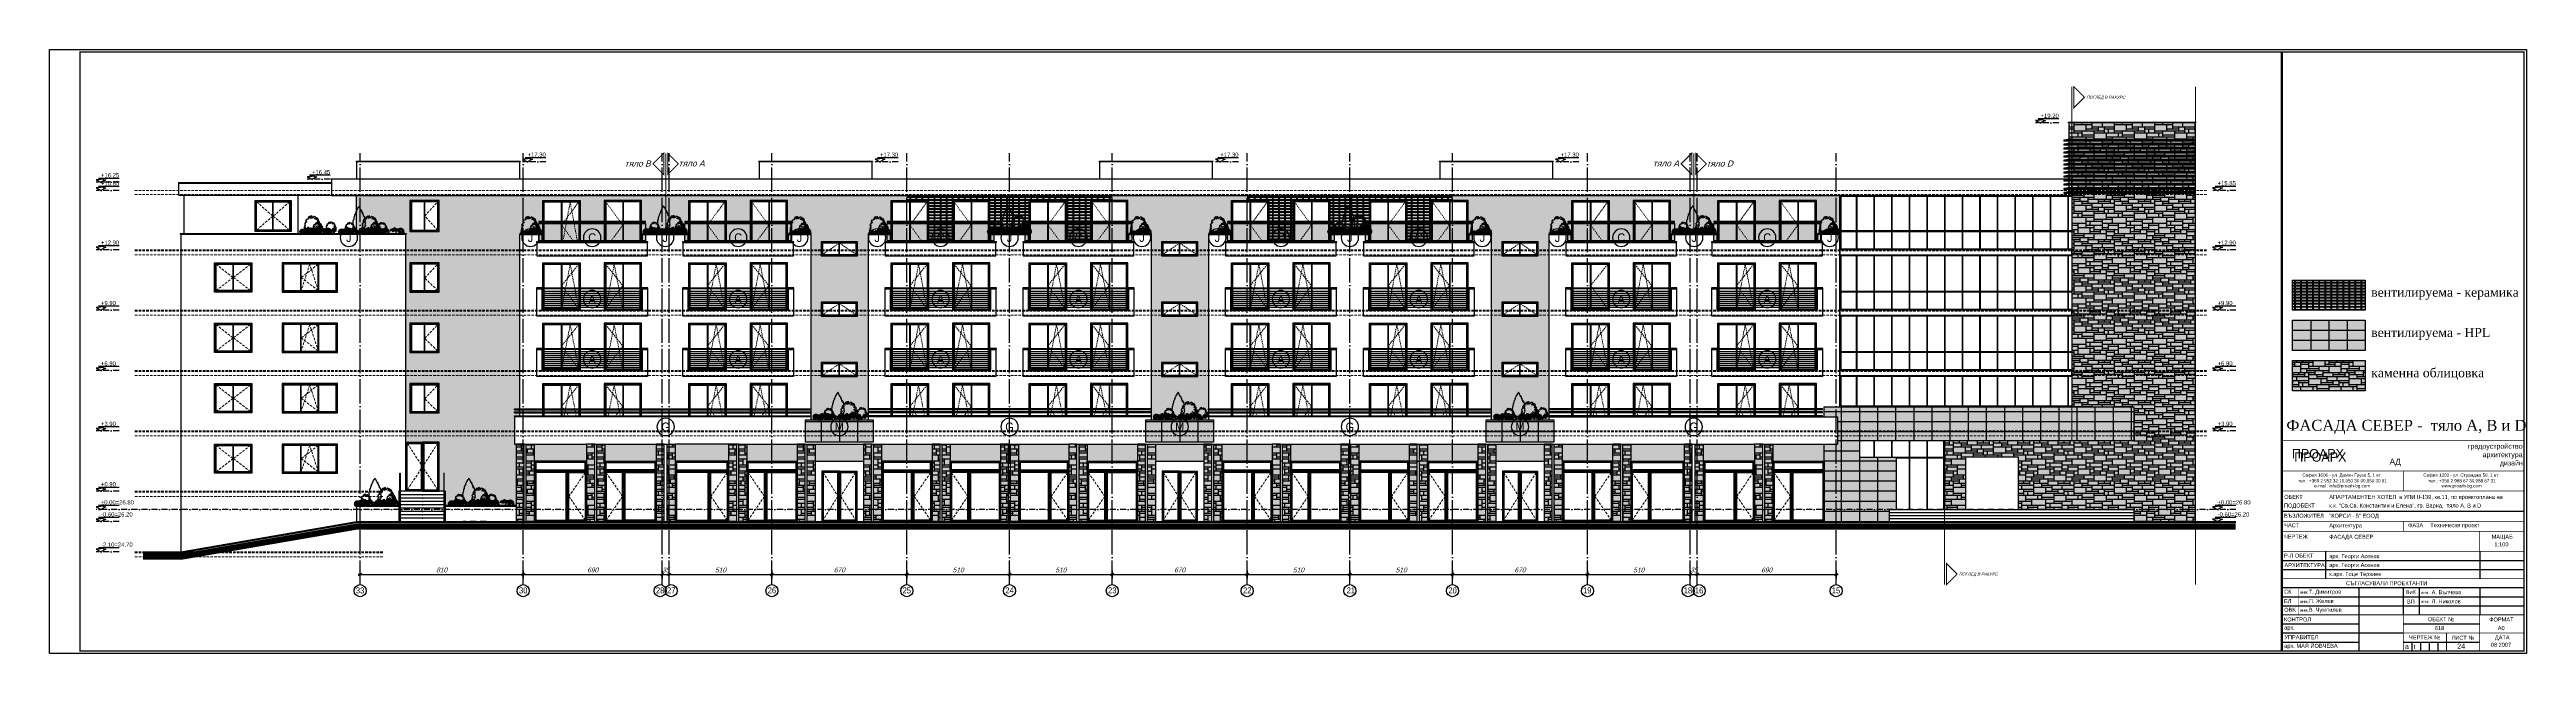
# Model space of a CAD drawing. Extents: x 9615146 to 9672346, y 4699603 to 4705703.
# Drawn here: x 9639346 to 9651646, y 4699603 to 4702603 of the extents above; entities that cross this region are included whole.
import ezdxf
from ezdxf.enums import TextEntityAlignment as Align

# ---------------------------------------------------------------- set-up
doc = ezdxf.new("R2010")
doc.units = 0
doc.header["$LTSCALE"] = 0.5
doc.header["$MEASUREMENT"] = 0
doc.header["$PDSIZE"] = -1
for name, pattern in [('ACAD_ISO04W100', [30, 24, -3, 0, -3]), ('DASHED', [0.75, 0.5, -0.25]), ('OSI1000', [5, 3, -1, 0, -1])]:
    doc.linetypes.add(name, pattern=pattern)
doc.layers.get('0').update_dxf_attribs({"color": 251, "linetype": 'CONTINUOUS'})
doc.layers.get('Defpoints').update_dxf_attribs({"color": 251, "linetype": 'CONTINUOUS'})
for name, color, linetype in [('_axis', 1, 'ACAD_ISO04W100'), ('_axis_num', 1, 'CONTINUOUS'), ('_dimension', 4, 'CONTINUOUS'), ('_dimension_evel', 4, 'CONTINUOUS'), ('_hatch', 9, 'CONTINUOUS'), ('_hatch_construction', 252, 'CONTINUOUS'), ('_table', 3, 'CONTINUOUS'), ('_text', 4, 'CONTINUOUS'), ('_text_spesif_window', 41, 'CONTINUOUS'), ('_text_table', 3, 'CONTINUOUS'), ('_view', 3, 'CONTINUOUS'), ('_vista', 75, 'CONTINUOUS'), ('fasadi', 147, 'CONTINUOUS'), ('podlojka', 21, 'CONTINUOUS')]:
    doc.layers.add(name, color=color, linetype=linetype)
doc.layers.add('_punk', color=8, linetype='DASHED', lineweight=9)
doc.styles.add('GENERATED_STYLE_1', font='arial.ttf')
doc.styles.add('HEB1', font='', dxfattribs={"width": 0.8, "oblique": 17})
doc.styles.add('leg', font='arial.ttf')
doc.styles.add('POMESHTENIA', font='arial.ttf', dxfattribs={"width": 0.9})
doc.styles.add('PRO', font='')
doc.styles.add('WIN', font='swindos.shx', dxfattribs={"oblique": 17})
doc.styles.get('HEB1').set_extended_font_data('HebarU Cyr')
doc.styles.get('PRO').set_extended_font_data('Corrida')
doc.dimstyles.new('dim_50', dxfattribs={"dimtxt": 24, "dimasz": 1, "dimexe": 30, "dimexo": 0, "dimgap": 10, "dimtad": 1, "dimdec": 1, "dimrnd": 0.5, "dimdsep": 46, "dimtxsty": 'WIN', "dimblk1": '1', "dimblk2": '1', "dimsah": 1, "dimcen": 15, "dimdle": 10, "dimse1": 1, "dimse2": 1, "dimadec": 0, "dimazin": 0, "dimtfac": 1, "dimtdec": 1, "dimtix": 1, "dimtmove": 2, "dimatfit": 3, "dimldrblk": '1', "dimfxl": 1, "dimtolj": 1, "dimarcsym": 0})
pattern_1 = [(0, (0, 0), (0, 200), [150, -50]), (0, (0, 10), (0, 200), [-60, 60, -30, 50]), (0, (0, 20), (0, 200), [-90, 110]), (0, (0, 30), (0, 200), [90, -110]), (0, (0, 40), (0, 200), [-40, 160]), (0, (0, 50), (0, 200), [70, -50, 60, -20]), (0, (70, 60), (0, 200), [160, -40]), (0, (-10, 70), (0, 200), [110, -90]), (0, (-40, 80), (0, 200), [90, -110]), (0, (0, 90), (0, 200), [160, -40]), (0, (0, 100), (0, 200), [-80, 50, -30, 40]), (0, (100, 110), (0, 200), [120, -80]), (0, (20, 120), (0, 200), [80, -40, 30, -50]), (0, (60, 130), (0, 200), [80, -30, 50, -40]), (0, (140, 140), (0, 200), [120, -80]), (0, (60, 150), (0, 200), [80, -120]), (0, (100, 160), (0, 200), [90, -110]), (0, (100, 170), (0, 200), [-60, 140]), (0, (40, 180), (0, 200), [60, -140]), (0, (100, 190), (0, 200), [140, -60]), (90, (0, 80), (-200, 1e-14), [30, -80, 70, -20]), (90, (20, 90), (-200, 1e-14), [50, -30, 20, -100]), (90, (30, 50), (-200, 1e-14), [20, -180]), (90, (40, 30), (-200, 1e-14), [20, -120, 30, -30]), (90, (50, 70), (-200, 1e-14), [20, -180]), (90, (60, 0), (-200, 1e-14), [30, -90, 50, -30]), (90, (70, 40), (-200, 1e-14), [30, -170]), (90, (80, 90), (-200, 1e-14), [30, -10, 20, -140]), (90, (90, 10), (-200, 1e-14), [30, -170]), (90, (100, 60), (-200, 1e-14), [30, -10, 30, -20, 50, -60]), (90, (120, 60), (-200, 1e-14), [-140, 20, -20, 20]), (90, (130, 90), (-200, 1e-14), [20, -180]), (90, (140, 20), (-200, 1e-14), [20, -70, 50, -60]), (90, (150, 50), (-200, 1e-14), [10, -130, 30, -30]), (90, (160, 60), (-200, 1e-14), [50, -50, 30, -70]), (90, (170, 110), (-200, 1e-14), [30, -50, 20, -100]), (90, (180, 40), (-200, 1e-14), [20, -180]), (90, (190, 60), (-200, 1e-14), [20, -60, 30, -90])]
pattern_2 = [(0, (3, 0), (30, 15), [27, -3]), (0, (3, 3), (30, 15), [27, -3]), (90, (3, 3), (-30, 15), [12, -3]), (90, (0, 3), (-30, 15), [12, -3])]

# ---------------------------------------------------------------- blocks, each defined once
blk = doc.blocks.new('rgrey')
at = {"layer": '_punk', "ltscale": 30}
blk.add_lwpolyline([(173, 7), (90, 63), (7, 7)], dxfattribs=at)
at = {"layer": 'fasadi'}
for p, q in [((89, 7), (89, 63)), ((91, 7), (91, 63))]:
    blk.add_line(p, q, dxfattribs=at)
for points in [[(0, 0), (180, 0), (180, 70), (0, 70)], [(5, 5), (175, 5), (175, 65), (5, 65)], [(7, 7), (173, 7), (173, 63), (7, 63)]]:
    blk.add_lwpolyline(points, close=True, dxfattribs=at)
blk = doc.blocks.new('rgrey-flat-1')
at = {"layer": '_punk', "ltscale": 30}
blk.add_lwpolyline([(173, 7), (90, 63), (7, 7)], dxfattribs=at)
at = {"layer": 'fasadi'}
for p, q in [((89, 7), (89, 63)), ((91, 7), (91, 63))]:
    blk.add_line(p, q, dxfattribs=at)
for points in [[(0, 0), (180, 0), (180, 70), (0, 70)], [(5, 5), (175, 5), (175, 65), (5, 65)], [(7, 7), (173, 7), (173, 63), (7, 63)]]:
    blk.add_lwpolyline(points, close=True, dxfattribs=at)
blk = doc.blocks.new('koloni-flat-17-flat-1')
at = {"layer": 'fasadi'}
for points in [[(0, 0), (40, 0), (40, 385), (0, 385)], [(50, 385), (90, 385), (90, 0), (50, 0)]]:
    blk.add_lwpolyline(points, close=True, dxfattribs=at)
blk = doc.blocks.new('koloni-flat-16-flat-1')
at = {"layer": 'fasadi'}
for points in [[(0, 0), (40, 0), (40, 385), (0, 385)], [(50, 385), (90, 385), (90, 0), (50, 0)]]:
    blk.add_lwpolyline(points, close=True, dxfattribs=at)
blk = doc.blocks.new('koloni-flat-15-flat-1')
at = {"layer": 'fasadi'}
for points in [[(0, 0), (40, 0), (40, 385), (0, 385)], [(50, 385), (90, 385), (90, 0), (50, 0)]]:
    blk.add_lwpolyline(points, close=True, dxfattribs=at)
blk = doc.blocks.new('koloni-flat-14-flat-1')
at = {"layer": 'fasadi'}
for points in [[(0, 0), (40, 0), (40, 385), (0, 385)], [(50, 385), (90, 385), (90, 0), (50, 0)]]:
    blk.add_lwpolyline(points, close=True, dxfattribs=at)
blk = doc.blocks.new('koloni-flat-13-flat-1')
at = {"layer": 'fasadi'}
for points in [[(0, 0), (40, 0), (40, 385), (0, 385)], [(50, 385), (90, 385), (90, 0), (50, 0)]]:
    blk.add_lwpolyline(points, close=True, dxfattribs=at)
blk = doc.blocks.new('koloni-flat-12-flat-1')
at = {"layer": 'fasadi'}
for points in [[(0, 0), (40, 0), (40, 385), (0, 385)], [(50, 385), (90, 385), (90, 0), (50, 0)]]:
    blk.add_lwpolyline(points, close=True, dxfattribs=at)
blk = doc.blocks.new('koloni-flat-11-flat-1')
at = {"layer": 'fasadi'}
for points in [[(0, 0), (40, 0), (40, 385), (0, 385)], [(50, 385), (90, 385), (90, 0), (50, 0)]]:
    blk.add_lwpolyline(points, close=True, dxfattribs=at)
blk = doc.blocks.new('koloni-flat-10-flat-1')
at = {"layer": 'fasadi'}
for points in [[(0, 0), (40, 0), (40, 385), (0, 385)], [(50, 385), (90, 385), (90, 0), (50, 0)]]:
    blk.add_lwpolyline(points, close=True, dxfattribs=at)
blk = doc.blocks.new('koloni-flat-9-flat-1')
at = {"layer": 'fasadi'}
for points in [[(0, 0), (40, 0), (40, 385), (0, 385)], [(50, 385), (90, 385), (90, 0), (50, 0)]]:
    blk.add_lwpolyline(points, close=True, dxfattribs=at)
blk = doc.blocks.new('koloni-flat-8-flat-1')
at = {"layer": 'fasadi'}
for points in [[(0, 0), (40, 0), (40, 385), (0, 385)], [(50, 385), (90, 385), (90, 0), (50, 0)]]:
    blk.add_lwpolyline(points, close=True, dxfattribs=at)
blk = doc.blocks.new('koloni-flat-7-flat-1')
at = {"layer": 'fasadi'}
for points in [[(0, 0), (40, 0), (40, 385), (0, 385)], [(50, 385), (90, 385), (90, 0), (50, 0)]]:
    blk.add_lwpolyline(points, close=True, dxfattribs=at)
blk = doc.blocks.new('koloni-flat-6-flat-1')
at = {"layer": 'fasadi'}
for points in [[(0, 0), (40, 0), (40, 385), (0, 385)], [(50, 385), (90, 385), (90, 0), (50, 0)]]:
    blk.add_lwpolyline(points, close=True, dxfattribs=at)
blk = doc.blocks.new('koloni-flat-5-flat-1')
at = {"layer": 'fasadi'}
for points in [[(0, 0), (40, 0), (40, 385), (0, 385)], [(50, 385), (90, 385), (90, 0), (50, 0)]]:
    blk.add_lwpolyline(points, close=True, dxfattribs=at)
blk = doc.blocks.new('koloni-flat-4-flat-1')
at = {"layer": 'fasadi'}
for points in [[(0, 0), (40, 0), (40, 385), (0, 385)], [(50, 385), (90, 385), (90, 0), (50, 0)]]:
    blk.add_lwpolyline(points, close=True, dxfattribs=at)
blk = doc.blocks.new('koloni-flat-3-flat-1')
at = {"layer": 'fasadi'}
for points in [[(0, 0), (40, 0), (40, 385), (0, 385)], [(50, 385), (90, 385), (90, 0), (50, 0)]]:
    blk.add_lwpolyline(points, close=True, dxfattribs=at)
blk = doc.blocks.new('koloni-flat-2-flat-1')
at = {"layer": 'fasadi'}
for points in [[(0, 0), (40, 0), (40, 385), (0, 385)], [(50, 385), (90, 385), (90, 0), (50, 0)]]:
    blk.add_lwpolyline(points, close=True, dxfattribs=at)
blk = doc.blocks.new('koloni-flat-1-flat-1-flat-1')
at = {"layer": 'fasadi'}
for points in [[(0, 0), (40, 0), (40, 385), (0, 385)], [(50, 385), (90, 385), (90, 0), (50, 0)]]:
    blk.add_lwpolyline(points, close=True, dxfattribs=at)
blk = doc.blocks.new('rtyre')
at = {"layer": '_dimension_evel', "ltscale": 20}
for p, q in [((-26, 22), (-44, 22)), ((-44, 22), (0, 0)), ((-21, 38), (162, 38)), ((-21, 28), (-21, 27)), ((-21, 28), (0, 28)), ((21, 28), (0, 28)), ((44, 22), (0, 0)), ((21, 28), (21, 27)), ((26, 22), (44, 22))]:
    blk.add_line(p, q, dxfattribs=at)
for centre, major_axis, start_param, end_param in [((-26, 27), (3.46, 3.46), 3.926991, 5.497787), ((26, 27), (-3.46, 3.46), 0.785398, 2.356194)]:
    blk.add_ellipse(centre, major_axis=major_axis, ratio=1, start_param=start_param, end_param=end_param, dxfattribs=at)
at = {"layer": '_dimension_evel', "linetype": 'OSI1000', "ltscale": 20, "style": 'HEB1', "oblique": 360, "width": 0.8}
blk.add_attdef('+12.50', (0, 44), '', height=42, rotation=360, dxfattribs=at)
blk = doc.blocks.new('TREE8-E')
for p, q in [((-12.2, 3.6), (-13.9, 3.8)), ((-12.2, 4.4), (-13.8, 4.9)), ((-6.2, 4.5), (-13.8, 2.7)), ((-8.6, 3.9), (-13.5, 5.9)), ((-11.9, 1.9), (-13.5, 1.6)), ((-11.7, 6.1), (-13.1, 7)), ((-9.9, 3.6), (-13.1, 0.5)), ((-11.3, 6.8), (-12.5, 7.9)), ((-10.7, 7.4), (-11.8, 8.7)), ((-10.1, 8), (-10.9, 9.5)), ((-8, 4), (-10.8, 7.5)), ((-8.6, 6.9), (-10, 10)), ((-7.2, 7), (-9, 10.4)), ((-6.9, 0), (-8.8, 0.9)), ((-6.4, 0.6), (-8.2, 1.7)), ((-7.4, 8.8), (-7.9, 10.7)), ((-6, 1.1), (-7.6, 2.4)), ((-7.4, 8.8), (-6.8, 10.8)), ((-6.9, 5.4), (-7.4, 8.8)), ((-5.4, 1.6), (-7, 3)), ((-6.9, 5.4), (-4.6, 10.4)), ((-2.8, 0), (-6.9, 5.4)), ((-4.9, 2.1), (-6.3, 3.6)), ((-6.1, 9.1), (-5.7, 10.7)), ((-4.3, 2.5), (-5.6, 4.2)), ((-3.6, 2.9), (-4.8, 4.6)), ((-4.5, 8.8), (-3.6, 10.1)), ((-4.5, 6.6), (-4.5, 8.8)), ((-3.3, 2.9), (-4.5, 6.6)), ((-4.3, 6), (-3.6, 8.3)), ((-4.1, 1.8), (-3.3, 2.9)), ((-3.6, 8.3), (-2.7, 9.4)), ((-3.4, 7.4), (-2.3, 9.2)), ((-2.4, 3.9), (-3.4, 7.4)), ((-3.3, 0.8), (0.3, 8.3)), ((-2.4, 7.1), (-1.4, 9)), ((-1.7, 4.2), (-2.4, 7.1)), ((-0.4, 3.9), (-1.3, 6.6)), ((-0.4, 3.9), (0.4, 6.6)), ((1.9, 3.1), (-0.4, 3.9)), ((0.7, 4.8), (0.7, 8)), ((9, 0.4), (0.7, 4.8)), ((3, 4.8), (1.2, 7.4)), ((1.2, 4.5), (1.2, 6.4)), ((3.4, 1), (1.4, 1)), ((3.4, 0.5), (1.4, 0.4)), ((3.5, 1.4), (1.6, 1.7)), ((3.7, 1.9), (1.8, 2.4)), ((3.9, 2.3), (1.9, 3.1)), ((4.3, 4.6), (2.6, 8.3)), ((4.8, 3.4), (3, 4.8)), ((4.9, 5.9), (4.1, 8.9)), ((6.9, 2.6), (4.3, 5.5)), ((5.2, 3.7), (4.3, 4.6)), ((6, 4.2), (4.9, 5.9)), ((6, 5.3), (5.7, 9.2)), ((6.5, 4.4), (6, 5.3)), ((9.2, 0.7), (6.2, 6.3)), ((7, 6), (7.3, 9.3)), ((7.4, 4.6), (7, 6)), ((8.3, 3.1), (7.5, 6.6)), ((8, 2.9), (9.7, 4.2)), ((8.4, 4.6), (8.2, 6.6)), ((8.6, 0), (12.5, 4.7)), ((8.8, 4.5), (8.9, 6.5)), ((9.3, 4.4), (9.6, 6.3)), ((9.7, 4.2), (10.2, 6.1)), ((10.2, 4), (10.8, 5.9)), ((10.6, 3.7), (11.4, 5.5)), ((10.9, 3.4), (12, 5.1)), ((11.6, 2.7), (13, 4.2)), ((11.8, 2.3), (13.4, 3.6)), ((12.1, 1.9), (13.7, 3)), ((12.2, 1.5), (14, 2.4)), ((12.4, 1), (14.2, 1.7)), ((12.4, 0.5), (14.3, 1.1))]:
    blk.add_line(p, q)
blk = doc.blocks.new('_TREE16')
for p, q in [((-62, 37), (-70, 31)), ((-70, 31), (-67, 24)), ((-67, 23), (-70, 14)), ((-70, 14), (-62, 15)), ((-67, 24), (-59, 30)), ((-59, 23), (-67, 23)), ((-63, 65), (-65, 57)), ((-65, 57), (-62, 49)), ((-62, 53), (-65, 45)), ((-65, 45), (-62, 37)), ((-60, 88), (-64, 80)), ((-64, 80), (-56, 76)), ((-56, 67), (-63, 65)), ((-54, 55), (-62, 53)), ((-62, 49), (-53, 47)), ((-62, 15), (-60, 24)), ((-53, 96), (-60, 88)), ((-60, 24), (-50, 21)), ((-59, 30), (-51, 30)), ((-51, 30), (-59, 23)), ((-56, 76), (-56, 67)), ((-52, 114), (-54, 105)), ((-54, 105), (-45, 107)), ((-53, 47), (-54, 55)), ((-45, 99), (-53, 96)), ((-46, 122), (-52, 114)), ((-45, 18), (-52, 11)), ((-52, 11), (-40, 4)), ((-50, 21), (-49, 12)), ((-49, 12), (-39, 17)), ((-39, 122), (-46, 122)), ((-45, 107), (-45, 99)), ((-43, 26), (-45, 18)), ((-35, 26), (-43, 26)), ((-37, 16), (-41, 24)), ((-41, 24), (-33, 24)), ((-40, 4), (-31, 4)), ((-30, 127), (-39, 122)), ((-39, 17), (-30, 23)), ((-38, 8), (-37, 16)), ((-28, 14), (-38, 8)), ((-26, 18), (-35, 26)), ((-33, 24), (-25, 17)), ((-29, 141), (-31, 132)), ((-31, 132), (-21, 132)), ((-31, 4), (-21, 8)), ((-29, 135), (-30, 127)), ((-30, 23), (-28, 14)), ((-22, 148), (-29, 141)), ((-21, 132), (-29, 135)), ((-20, 10), (-26, 18)), ((-25, 17), (-21, 9)), ((-14, 152), (-22, 148)), ((-21, 26), (-13, 30)), ((-13, 17), (-21, 26)), ((-21, 9), (-13, 10)), ((-21, 8), (-12, 8)), ((-12, 142), (-20, 147)), ((-20, 147), (-12, 142)), ((-12, 11), (-20, 10)), ((-5, 147), (-14, 152)), ((-13, 30), (-5, 28)), ((-12, 8), (-13, 17)), ((-13, 10), (-5, 11)), ((-12, 142), (-5, 147)), ((-10, 134), (-12, 142)), ((-5, 7), (-12, 11)), ((-2, 131), (-10, 134)), ((-8, 23), (-10, 14)), ((-10, 14), (-1, 12)), ((0, 20), (-8, 23)), ((-1, 156), (-7, 148)), ((-7, 148), (1, 141)), ((-5, 28), (3, 25)), ((-5, 11), (0, 20)), ((-1, 12), (-5, 5)), ((4, 11), (-5, 7)), ((-5, 5), (4, 2)), ((1, 141), (-2, 131)), ((6, 152), (-1, 156)), ((3, 144), (6, 152)), ((12, 135), (3, 144)), ((3, 25), (12, 27)), ((14, 13), (4, 11)), ((4, 2), (12, 3)), ((8, 6), (16, 10)), ((14, 144), (12, 135)), ((12, 27), (21, 29)), ((14, 23), (12, 15)), ((12, 15), (21, 9)), ((12, 3), (19, 5)), ((22, 150), (14, 144)), ((22, 21), (14, 23)), ((19, 5), (14, 13)), ((16, 10), (24, 13)), ((20, 46), (18, 38)), ((18, 38), (28, 35)), ((28, 47), (20, 46)), ((21, 29), (29, 29)), ((21, 9), (30, 11)), ((30, 148), (22, 150)), ((24, 13), (22, 21)), ((27, 133), (35, 140)), ((29, 125), (27, 133)), ((35, 27), (27, 28)), ((27, 28), (37, 21)), ((34, 38), (28, 47)), ((28, 35), (36, 38)), ((37, 144), (29, 140)), ((29, 140), (37, 132)), ((37, 132), (29, 125)), ((29, 29), (34, 38)), ((29, 20), (38, 27)), ((30, 11), (29, 20)), ((35, 140), (30, 148)), ((46, 60), (35, 66)), ((35, 66), (44, 63)), ((44, 24), (35, 27)), ((36, 38), (40, 46)), ((45, 138), (37, 144)), ((37, 21), (48, 22)), ((38, 27), (40, 18)), ((38, 15), (39, 23)), ((46, 22), (38, 15)), ((39, 23), (48, 23)), ((40, 46), (50, 51)), ((40, 18), (44, 9)), ((44, 121), (45, 130)), ((45, 129), (44, 121)), ((44, 63), (51, 64)), ((52, 29), (44, 24)), ((44, 9), (52, 6)), ((45, 130), (45, 138)), ((49, 137), (45, 129)), ((45, 42), (52, 51)), ((55, 39), (45, 42)), ((50, 51), (46, 60)), ((55, 20), (46, 22)), ((48, 22), (56, 25)), ((48, 23), (57, 20)), ((57, 133), (49, 137)), ((60, 115), (51, 116)), ((51, 116), (56, 108)), ((51, 99), (57, 107)), ((59, 104), (51, 99)), ((51, 64), (52, 66)), ((55, 44), (51, 37)), ((51, 37), (52, 29)), ((52, 51), (60, 51)), ((52, 6), (61, 12)), ((55, 81), (55, 88)), ((55, 88), (64, 87)), ((63, 83), (55, 81)), ((64, 46), (55, 44)), ((63, 38), (55, 39)), ((61, 12), (55, 20)), ((56, 108), (64, 101)), ((56, 25), (63, 34)), ((58, 126), (57, 133)), ((57, 107), (60, 115)), ((57, 20), (67, 22)), ((62, 117), (58, 126)), ((68, 106), (59, 104)), ((61, 79), (59, 71)), ((59, 71), (61, 63)), ((60, 51), (68, 41)), ((64, 87), (61, 79)), ((61, 63), (64, 55)), ((65, 109), (62, 117)), ((72, 83), (63, 83)), ((68, 41), (63, 32)), ((69, 30), (63, 38)), ((63, 34), (72, 37)), ((63, 32), (74, 26)), ((64, 101), (65, 109)), ((64, 55), (64, 46)), ((66, 89), (74, 98)), ((67, 82), (66, 89)), ((75, 82), (67, 82)), ((67, 72), (75, 73)), ((71, 64), (67, 72)), ((67, 22), (69, 30)), ((74, 98), (68, 106)), ((68, 47), (75, 56)), ((77, 45), (68, 47)), ((75, 56), (71, 64)), ((80, 81), (72, 83)), ((72, 37), (79, 45)), ((74, 26), (82, 30)), ((82, 74), (75, 82)), ((75, 73), (80, 81)), ((85, 38), (77, 45)), ((79, 45), (80, 54)), ((80, 54), (83, 63)), ((83, 63), (82, 74)), ((82, 30), (85, 38))]:
    blk.add_line(p, q)
blk = doc.blocks.new('_TREE03')
for p, q in [((-49, 1054), (-45, 1087)), ((-45, 1087), (-26, 1087)), ((-26, 1087), (-7, 1114)), ((-7, 1114), (1, 1146)), ((1, 1146), (12, 1114)), ((12, 1114), (28, 1092)), ((28, 1092), (47, 1098)), ((47, 1098), (47, 1065)), ((-268, 371), (-287, 431)), ((-287, 431), (-268, 415)), ((-287, 323), (-283, 339)), ((-260, 274), (-287, 323)), ((-283, 339), (-264, 339)), ((-279, 529), (-260, 545)), ((-256, 463), (-279, 529)), ((-272, 626), (-253, 626)), ((-253, 577), (-272, 626)), ((-268, 415), (-256, 463)), ((-264, 339), (-268, 371)), ((-260, 545), (-253, 529)), ((-229, 230), (-260, 274)), ((-229, 203), (-256, 241)), ((-256, 241), (-229, 230)), ((-253, 626), (-241, 686)), ((-253, 529), (-253, 577)), ((-241, 729), (-218, 713)), ((-241, 686), (-241, 729)), ((-176, 187), (-229, 203)), ((-218, 713), (-191, 729)), ((-195, 799), (-183, 794)), ((-191, 729), (-195, 799)), ((-191, 176), (-176, 187)), ((-157, 138), (-191, 176)), ((-183, 794), (-176, 778)), ((-176, 778), (-164, 837)), ((-164, 837), (-149, 892)), ((-84, 117), (-157, 138)), ((-149, 892), (-145, 865)), ((-145, 865), (-126, 908)), ((-126, 957), (-122, 967)), ((-126, 908), (-126, 957)), ((-122, 967), (-111, 940)), ((-111, 940), (-91, 962)), ((-91, 962), (-84, 1011)), ((-84, 1011), (-61, 1022)), ((-61, 106), (-84, 117)), ((-61, 1022), (-49, 1054)), ((-61, 106), (-33, 98)), ((-33, 98), (-7, 100)), ((-29, 1), (-22, 41)), ((-18, 99), (-22, 41)), ((24, 95), (-7, 100)), ((35, 99), (21, 68)), ((21, 1), (21, 68)), ((58, 106), (24, 95)), ((47, 1065), (74, 1054)), ((100, 127), (58, 106)), ((74, 1054), (77, 1033)), ((77, 1033), (77, 1011)), ((77, 1011), (97, 1000)), ((97, 1000), (104, 973)), ((131, 122), (100, 127)), ((104, 973), (112, 940)), ((112, 940), (124, 924)), ((124, 924), (131, 930)), ((131, 930), (139, 908)), ((139, 908), (131, 881)), ((131, 881), (143, 859)), ((166, 144), (131, 122)), ((143, 859), (154, 870)), ((154, 870), (158, 843)), ((158, 843), (162, 810)), ((162, 810), (177, 794)), ((208, 171), (166, 144)), ((177, 794), (185, 805)), ((185, 805), (196, 751)), ((196, 751), (204, 686)), ((204, 686), (223, 664)), ((219, 192), (208, 171)), ((265, 252), (219, 192)), ((223, 664), (231, 669)), ((231, 669), (231, 594)), ((231, 594), (242, 545)), ((242, 545), (262, 539)), ((258, 317), (246, 295)), ((246, 295), (250, 268)), ((250, 268), (265, 252)), ((262, 496), (254, 453)), ((254, 453), (269, 426)), ((281, 344), (258, 317)), ((262, 539), (262, 496)), ((269, 426), (285, 436)), ((285, 398), (281, 344)), ((285, 436), (285, 398))]:
    blk.add_line(p, q)
blk = doc.blocks.new('hgkjy68i')
for p, q in [((-1200, 695), (0, 695)), ((-986, 495), (-986, 360)), ((-220, 495), (-220, 360)), ((-220, 495), (-220, 360)), ((-1200, 450), (0, 450)), ((-1200, 405), (0, 405)), ((-1200, 315), (0, 315)), ((-1200, 270), (0, 270)), ((-820, 315), (-820, 0)), ((-600, 315), (-600, 180)), ((-600, 315), (-600, 180)), ((-520, 315), (-520, 180)), ((-220, 315), (-220, 180)), ((-220, 315), (-220, 180)), ((-1200, 225), (0, 225)), ((-1200, 135), (-890, 135)), ((-1200, 135), (-890, 135)), ((-1200, 135), (-890, 135)), ((-1200, 135), (-820, 135)), ((-600, 135), (-220, 135)), ((-1200, 90), (-600, 90)), ((-1200, 45), (-890, 45)), ((-1200, 45), (-820, 45)), ((-600, 45), (-385, 45)), ((-385, 45), (-220, 45))]:
    blk.add_line(p, q)
at = {"ltscale": 50}
for p, q in [((-557, 45), (-557, 0)), ((-514, 45), (-514, 0)), ((-471, 45), (-471, 0)), ((-428, 45), (-428, 0))]:
    blk.add_line(p, q, dxfattribs=at)
for points, const_width in [([(-1200, 0), (-1200, 1045)], 3.5), ([(-1200, 1045), (0, 1045)], 3.5), ([(0, 0), (0, 1045)], 3.5), ([(-1200, 895), (0, 895)], 3.5), ([(-600, 795), (-600, 895)], 3.5), ([(-1200, 795), (0, 795)], 3.5), ([(-1200, 795), (0, 795)], 3.5), ([(-1200, 795), (0, 795)], 1), ([(-1200, 645), (-3, 645)], 3.5), ([(-600, 595), (-600, 645)], 3.5), ([(-1200, 595), (-3, 595)], 3.5), ([(-1200, 495), (-3, 495)], 3.5), ([(-220, 595), (-220, 545)], 3.5), ([(-220, 595), (-220, 545)], 3.5), ([(-220, 545), (-220, 495)], 3.5), ([(-220, 545), (-220, 495)], 3.5), ([(-1200, 360), (0, 360)], 3.5), ([(-1120, 315), (-1120, 180)], 1), ([(-1200, 180), (0, 180)], 3.5), ([(-600, 180), (-600, 0)], 3.5), ([(-220, 180), (-220, 0)], 3.5), ([(-1200, 0), (0, 0)], 3.5), ([(-600, 90), (0, 90)], 3.5), ([(-385, 90), (-385, 0)], 3.5), ([(-220, 90), (0, 90)], 3.5)]:
    blk.add_lwpolyline(points, dxfattribs=dict(const_width=const_width))
for s, height, style, p in [('ПРОАРХ', 46.5, 'PRO', (-1153, 957)), ('градоустройство', 25, 'GENERATED_STYLE_1', (-279, 1005)), ('София 1606 - ул. Дамян Груев 5, 1 ет.', 16, 'GENERATED_STYLE_1', (-1101, 866)), ('AД', 30, 'GENERATED_STYLE_1', (-668, 926)), ('София 1303 - ул. Странджа 58, 1 ет.', 16, 'GENERATED_STYLE_1', (-500, 866)), ('архитектура', 25, 'GENERATED_STYLE_1', (-206, 963)), ('дизайн', 25, 'GENERATED_STYLE_1', (-120, 922)), ('тел.: +359 2 952 32 10,950 30 90,950 30 91', 16, 'GENERATED_STYLE_1', (-1122, 838)), ('e-mail: info@proarh-bg.com', 16, 'GENERATED_STYLE_1', (-1042, 813)), ('тел.: +359 2 988 67 30,988 67 31', 16, 'GENERATED_STYLE_1', (-476, 838)), ('www.proarh-bg.com', 16, 'GENERATED_STYLE_1', (-410, 813)), ('ПОДОБЕКТ', 20, 'GENERATED_STYLE_1', (-1192, 713)), ('ВЪЗЛОЖИТЕЛ', 20, 'GENERATED_STYLE_1', (-1192, 662)), ('ЧАСТ ', 20, 'GENERATED_STYLE_1', (-1191, 615)), ('ФАЗА', 20, 'GENERATED_STYLE_1', (-576, 615)), ('ЧЕРТЕЖ', 20, 'GENERATED_STYLE_1', (-1191, 558)), ('МАЩАБ', 20, 'GENERATED_STYLE_1', (-161, 558)), ('АРХИТЕКТУРА', 20, 'GENERATED_STYLE_1', (-1190, 417)), ('Р-Л ОБЕКТ', 20, 'GENERATED_STYLE_1', (-1192, 464)), ('инж. ', 15, 'GENERATED_STYLE_1', (-1112, 285)), ('инж.', 15, 'GENERATED_STYLE_1', (-1112, 239)), ('СЪГЛАСУВАЛИ ПРОЕКТАНТИ', 20, 'GENERATED_STYLE_1', (-884, 327)), ('инж. ', 15, 'GENERATED_STYLE_1', (-512, 283)), ('инж. ', 15, 'GENERATED_STYLE_1', (-512, 238)), ('инж. ', 15, 'GENERATED_STYLE_1', (-1112, 196))]:
    blk.add_text(s, height=height, dxfattribs=dict(style=style)).set_placement(p)
at = {"color": 251, "style": 'PRO'}
blk.add_text('ПРОАРХ', height=46.5, dxfattribs=at).set_placement((-1141, 941))
at = {"ltscale": 50, "style": 'GENERATED_STYLE_1'}
for s, p in [('ОБЕКТ', (-1191, 756)), ('СК', (-1191, 285)), ('ЕЛ', (-1192, 238)), ('ВиК', (-587, 283)), ('ВП', (-582, 236)), ('ОВK', (-1191, 195)), ('КОНТРОЛ', (-1192, 147)), ('ОБЕКТ №', (-477, 148)), ('ФОРМАТ', (-173, 147)), ('арх.', (-1191, 107)), ('арх. МАЯ ЙОВЧЕВА', (-1191, 16)), ('УПРАВИТЕЛ', (-1190, 59)), ('ЧЕРТЕЖ №', (-571, 58)), ('ЛИСТ №', (-360, 56)), ('ДАТА', (-145, 58))]:
    blk.add_text(s, height=20, dxfattribs=at).set_placement(p)
for tag, p, height in [('OBEKT', (-967, 756), 20), ('VUZLOGITEL', (-967, 662), 20), ('CHAST', (-967, 614), 20), ('PODOBEKT', (-967, 713), 20), ('FAZA', (-465, 615), 20), ('CHERTEG', (-967, 558), 20), ('MASHTAB', (-158, 520), 20), ('ARCH', (-967, 417), 20), ('ARCH', (-967, 373), 20), ('RUKOVODITEL_OBEKT', (-967, 461), 20), ('CK', (-1069, 285), 20), ('EL', (-1069, 239), 20), ('VIK', (-459, 283), 20), ('VP', (-459, 237), 20), ('KONTROL', (-1140, 106), 20), ('OVK', (-1069, 195), 20), ('OBEKT', (-457, 104), 20), ('FORMAT', (-158, 104), 20), ('A', (-591, 10), 25), ('B', (-548, 10), 25), ('C', (-505, 10), 25), ('D', (-462, 10), 25), ('E', (-419, 10), 25), ('00000', (-351, 12), 25), ('DATA', (-151, 21), 20)]:
    blk.add_attdef(tag, p, '', height=height, dxfattribs=at)
blk = doc.blocks.new('1')
for p, q in [((-10, 0), (10, 0)), ((-7, -7), (7, 7)), ((0, 20), (0, -20))]:
    blk.add_line(p, q)
blk = doc.blocks.new('*D52')
at = {"layer": '_dimension', "color": 0, "lineweight": -2, "ltscale": 30, "transparency": 16777216}
blk.add_line((9640889, 4699996), (9641697, 4699996), dxfattribs=at)
at = {"layer": 'Defpoints', "color": 0, "ltscale": 30, "transparency": 16777216}
for p in [(9641698, 4699996), (9640888, 4699945), (9641698, 4699945)]:
    blk.add_point(p, dxfattribs=at)
at = {"layer": '_dimension', "color": 0, "lineweight": -2, "ltscale": 30, "transparency": 16777216, "rotation": 180}
blk.add_blockref('1', (9640888, 4699996), dxfattribs=at)
at = {"layer": '_dimension', "color": 0, "lineweight": -2, "ltscale": 30, "transparency": 16777216}
blk.add_blockref('1', (9641698, 4699996), dxfattribs=at)
at = {"layer": '_dimension', "color": 0, "ltscale": 30, "transparency": 16777216, "insert": (9641293, 4700018), "char_height": 24, "attachment_point": 5, "style": 'WIN'}
blk.add_mtext('\\A1;810', dxfattribs=at)
blk = doc.blocks.new('*D53')
at = {"layer": '_dimension', "color": 0, "lineweight": -2, "ltscale": 30, "transparency": 16777216}
blk.add_line((9641699, 4699996), (9642387, 4699996), dxfattribs=at)
at = {"layer": 'Defpoints', "color": 0, "ltscale": 30, "transparency": 16777216}
for p in [(9642388, 4699996), (9641698, 4699945), (9642388, 4699945)]:
    blk.add_point(p, dxfattribs=at)
at = {"layer": '_dimension', "color": 0, "lineweight": -2, "ltscale": 30, "transparency": 16777216, "rotation": 180}
blk.add_blockref('1', (9641698, 4699996), dxfattribs=at)
at = {"layer": '_dimension', "color": 0, "lineweight": -2, "ltscale": 30, "transparency": 16777216}
blk.add_blockref('1', (9642388, 4699996), dxfattribs=at)
at = {"layer": '_dimension', "color": 0, "ltscale": 30, "transparency": 16777216, "insert": (9642043, 4700018), "char_height": 24, "attachment_point": 5, "style": 'WIN'}
blk.add_mtext('\\A1;690', dxfattribs=at)
blk = doc.blocks.new('*D54')
at = {"layer": '_dimension', "color": 0, "lineweight": -2, "ltscale": 30, "transparency": 16777216}
for p, q in [((9642387, 4699996), (9642386, 4699996)), ((9642388, 4699996), (9642423, 4699996)), ((9642424, 4699996), (9642425, 4699996))]:
    blk.add_line(p, q, dxfattribs=at)
at = {"layer": 'Defpoints', "color": 0, "ltscale": 30, "transparency": 16777216}
for p in [(9642423, 4699996), (9642388, 4699945), (9642423, 4699945)]:
    blk.add_point(p, dxfattribs=at)
at = {"layer": '_dimension', "color": 0, "lineweight": -2, "ltscale": 30, "transparency": 16777216}
blk.add_blockref('1', (9642388, 4699996), dxfattribs=at)
at = {"layer": '_dimension', "color": 0, "lineweight": -2, "ltscale": 30, "transparency": 16777216, "rotation": 180}
blk.add_blockref('1', (9642423, 4699996), dxfattribs=at)
at = {"layer": '_dimension', "color": 0, "ltscale": 30, "transparency": 16777216, "insert": (9642406, 4700018), "char_height": 24, "attachment_point": 5, "style": 'WIN'}
blk.add_mtext('\\A1;35', dxfattribs=at)
blk = doc.blocks.new('*D55')
at = {"layer": '_dimension', "color": 0, "lineweight": -2, "ltscale": 30, "transparency": 16777216}
blk.add_line((9642424, 4699996), (9642932, 4699996), dxfattribs=at)
at = {"layer": 'Defpoints', "color": 0, "ltscale": 30, "transparency": 16777216}
for p in [(9642933, 4699996), (9642423, 4699945), (9642933, 4699945)]:
    blk.add_point(p, dxfattribs=at)
at = {"layer": '_dimension', "color": 0, "lineweight": -2, "ltscale": 30, "transparency": 16777216, "rotation": 180}
blk.add_blockref('1', (9642423, 4699996), dxfattribs=at)
at = {"layer": '_dimension', "color": 0, "lineweight": -2, "ltscale": 30, "transparency": 16777216}
blk.add_blockref('1', (9642933, 4699996), dxfattribs=at)
at = {"layer": '_dimension', "color": 0, "ltscale": 30, "transparency": 16777216, "insert": (9642678, 4700018), "char_height": 24, "attachment_point": 5, "style": 'WIN'}
blk.add_mtext('\\A1;510', dxfattribs=at)
blk = doc.blocks.new('*D56')
at = {"layer": '_dimension', "color": 0, "lineweight": -2, "ltscale": 30, "transparency": 16777216}
blk.add_line((9642934, 4699996), (9643602, 4699996), dxfattribs=at)
at = {"layer": 'Defpoints', "color": 0, "ltscale": 30, "transparency": 16777216}
for p in [(9643603, 4699996), (9642933, 4699945), (9643603, 4699945)]:
    blk.add_point(p, dxfattribs=at)
at = {"layer": '_dimension', "color": 0, "lineweight": -2, "ltscale": 30, "transparency": 16777216, "rotation": 180}
blk.add_blockref('1', (9642933, 4699996), dxfattribs=at)
at = {"layer": '_dimension', "color": 0, "lineweight": -2, "ltscale": 30, "transparency": 16777216}
blk.add_blockref('1', (9643603, 4699996), dxfattribs=at)
at = {"layer": '_dimension', "color": 0, "ltscale": 30, "transparency": 16777216, "insert": (9643268, 4700018), "char_height": 24, "attachment_point": 5, "style": 'WIN'}
blk.add_mtext('\\A1;670', dxfattribs=at)
blk = doc.blocks.new('*D57')
at = {"layer": '_dimension', "color": 0, "lineweight": -2, "ltscale": 30, "transparency": 16777216}
blk.add_line((9643604, 4699996), (9644112, 4699996), dxfattribs=at)
at = {"layer": 'Defpoints', "color": 0, "ltscale": 30, "transparency": 16777216}
for p in [(9644113, 4699996), (9643603, 4699945), (9644113, 4699945)]:
    blk.add_point(p, dxfattribs=at)
at = {"layer": '_dimension', "color": 0, "lineweight": -2, "ltscale": 30, "transparency": 16777216, "rotation": 180}
blk.add_blockref('1', (9643603, 4699996), dxfattribs=at)
at = {"layer": '_dimension', "color": 0, "lineweight": -2, "ltscale": 30, "transparency": 16777216}
blk.add_blockref('1', (9644113, 4699996), dxfattribs=at)
at = {"layer": '_dimension', "color": 0, "ltscale": 30, "transparency": 16777216, "insert": (9643858, 4700018), "char_height": 24, "attachment_point": 5, "style": 'WIN'}
blk.add_mtext('\\A1;510', dxfattribs=at)
blk = doc.blocks.new('*D58')
at = {"layer": '_dimension', "color": 0, "lineweight": -2, "ltscale": 30, "transparency": 16777216}
blk.add_line((9644114, 4699996), (9644622, 4699996), dxfattribs=at)
at = {"layer": 'Defpoints', "color": 0, "ltscale": 30, "transparency": 16777216}
for p in [(9644623, 4699996), (9644623, 4699976), (9644113, 4699945)]:
    blk.add_point(p, dxfattribs=at)
at = {"layer": '_dimension', "color": 0, "lineweight": -2, "ltscale": 30, "transparency": 16777216, "rotation": 180}
blk.add_blockref('1', (9644113, 4699996), dxfattribs=at)
at = {"layer": '_dimension', "color": 0, "lineweight": -2, "ltscale": 30, "transparency": 16777216}
blk.add_blockref('1', (9644623, 4699996), dxfattribs=at)
at = {"layer": '_dimension', "color": 0, "ltscale": 30, "transparency": 16777216, "insert": (9644368, 4700018), "char_height": 24, "attachment_point": 5, "style": 'WIN'}
blk.add_mtext('\\A1;510', dxfattribs=at)
blk = doc.blocks.new('*D59')
at = {"layer": '_dimension', "color": 0, "lineweight": -2, "ltscale": 30, "transparency": 16777216}
blk.add_line((9644624, 4699996), (9645292, 4699996), dxfattribs=at)
at = {"layer": 'Defpoints', "color": 0, "ltscale": 30, "transparency": 16777216}
for p in [(9644623, 4699976), (9645293, 4699996), (9645293, 4699976)]:
    blk.add_point(p, dxfattribs=at)
at = {"layer": '_dimension', "color": 0, "lineweight": -2, "ltscale": 30, "transparency": 16777216, "rotation": 180}
blk.add_blockref('1', (9644623, 4699996), dxfattribs=at)
at = {"layer": '_dimension', "color": 0, "lineweight": -2, "ltscale": 30, "transparency": 16777216}
blk.add_blockref('1', (9645293, 4699996), dxfattribs=at)
at = {"layer": '_dimension', "color": 0, "ltscale": 30, "transparency": 16777216, "insert": (9644958, 4700018), "char_height": 24, "attachment_point": 5, "style": 'WIN'}
blk.add_mtext('\\A1;670', dxfattribs=at)
blk = doc.blocks.new('*D60')
at = {"layer": '_dimension', "color": 0, "lineweight": -2, "ltscale": 30, "transparency": 16777216}
blk.add_line((9645294, 4699996), (9645802, 4699996), dxfattribs=at)
at = {"layer": 'Defpoints', "color": 0, "ltscale": 30, "transparency": 16777216}
for p in [(9645293, 4699976), (9645803, 4699996), (9645803, 4699976)]:
    blk.add_point(p, dxfattribs=at)
at = {"layer": '_dimension', "color": 0, "lineweight": -2, "ltscale": 30, "transparency": 16777216, "rotation": 180}
blk.add_blockref('1', (9645293, 4699996), dxfattribs=at)
at = {"layer": '_dimension', "color": 0, "lineweight": -2, "ltscale": 30, "transparency": 16777216}
blk.add_blockref('1', (9645803, 4699996), dxfattribs=at)
at = {"layer": '_dimension', "color": 0, "ltscale": 30, "transparency": 16777216, "insert": (9645548, 4700018), "char_height": 24, "attachment_point": 5, "style": 'WIN'}
blk.add_mtext('\\A1;510', dxfattribs=at)
blk = doc.blocks.new('*D61')
at = {"layer": '_dimension', "color": 0, "lineweight": -2, "ltscale": 30, "transparency": 16777216}
blk.add_line((9645804, 4699996), (9646312, 4699996), dxfattribs=at)
at = {"layer": 'Defpoints', "color": 0, "ltscale": 30, "transparency": 16777216}
for p in [(9645803, 4699976), (9646313, 4699996), (9646313, 4699976)]:
    blk.add_point(p, dxfattribs=at)
at = {"layer": '_dimension', "color": 0, "lineweight": -2, "ltscale": 30, "transparency": 16777216, "rotation": 180}
blk.add_blockref('1', (9645803, 4699996), dxfattribs=at)
at = {"layer": '_dimension', "color": 0, "lineweight": -2, "ltscale": 30, "transparency": 16777216}
blk.add_blockref('1', (9646313, 4699996), dxfattribs=at)
at = {"layer": '_dimension', "color": 0, "ltscale": 30, "transparency": 16777216, "insert": (9646058, 4700018), "char_height": 24, "attachment_point": 5, "style": 'WIN'}
blk.add_mtext('\\A1;510', dxfattribs=at)
blk = doc.blocks.new('*D62')
at = {"layer": '_dimension', "color": 0, "lineweight": -2, "ltscale": 30, "transparency": 16777216}
blk.add_line((9646314, 4699996), (9646982, 4699996), dxfattribs=at)
at = {"layer": 'Defpoints', "color": 0, "ltscale": 30, "transparency": 16777216}
for p in [(9646313, 4699976), (9646983, 4699996), (9646983, 4699976)]:
    blk.add_point(p, dxfattribs=at)
at = {"layer": '_dimension', "color": 0, "lineweight": -2, "ltscale": 30, "transparency": 16777216, "rotation": 180}
blk.add_blockref('1', (9646313, 4699996), dxfattribs=at)
at = {"layer": '_dimension', "color": 0, "lineweight": -2, "ltscale": 30, "transparency": 16777216}
blk.add_blockref('1', (9646983, 4699996), dxfattribs=at)
at = {"layer": '_dimension', "color": 0, "ltscale": 30, "transparency": 16777216, "insert": (9646648, 4700018), "char_height": 24, "attachment_point": 5, "style": 'WIN'}
blk.add_mtext('\\A1;670', dxfattribs=at)
blk = doc.blocks.new('*D63')
at = {"layer": '_dimension', "color": 0, "lineweight": -2, "ltscale": 30, "transparency": 16777216}
blk.add_line((9646984, 4699996), (9647492, 4699996), dxfattribs=at)
at = {"layer": 'Defpoints', "color": 0, "ltscale": 30, "transparency": 16777216}
for p in [(9646983, 4699976), (9647493, 4699996), (9647493, 4699976)]:
    blk.add_point(p, dxfattribs=at)
at = {"layer": '_dimension', "color": 0, "lineweight": -2, "ltscale": 30, "transparency": 16777216, "rotation": 180}
blk.add_blockref('1', (9646983, 4699996), dxfattribs=at)
at = {"layer": '_dimension', "color": 0, "lineweight": -2, "ltscale": 30, "transparency": 16777216}
blk.add_blockref('1', (9647493, 4699996), dxfattribs=at)
at = {"layer": '_dimension', "color": 0, "ltscale": 30, "transparency": 16777216, "insert": (9647238, 4700018), "char_height": 24, "attachment_point": 5, "style": 'WIN'}
blk.add_mtext('\\A1;510', dxfattribs=at)
blk = doc.blocks.new('*D64')
at = {"layer": '_dimension', "color": 0, "lineweight": -2, "ltscale": 30, "transparency": 16777216}
for p, q in [((9647492, 4699996), (9647491, 4699996)), ((9647493, 4699996), (9647528, 4699996)), ((9647529, 4699996), (9647530, 4699996))]:
    blk.add_line(p, q, dxfattribs=at)
at = {"layer": 'Defpoints', "color": 0, "ltscale": 30, "transparency": 16777216}
for p in [(9647493, 4699976), (9647528, 4699996), (9647528, 4699976)]:
    blk.add_point(p, dxfattribs=at)
at = {"layer": '_dimension', "color": 0, "lineweight": -2, "ltscale": 30, "transparency": 16777216}
blk.add_blockref('1', (9647493, 4699996), dxfattribs=at)
at = {"layer": '_dimension', "color": 0, "lineweight": -2, "ltscale": 30, "transparency": 16777216, "rotation": 180}
blk.add_blockref('1', (9647528, 4699996), dxfattribs=at)
at = {"layer": '_dimension', "color": 0, "ltscale": 30, "transparency": 16777216, "insert": (9647511, 4700018), "char_height": 24, "attachment_point": 5, "style": 'WIN'}
blk.add_mtext('\\A1;35', dxfattribs=at)
blk = doc.blocks.new('*D65')
at = {"layer": '_dimension', "color": 0, "lineweight": -2, "ltscale": 30, "transparency": 16777216}
blk.add_line((9647529, 4699996), (9648217, 4699996), dxfattribs=at)
at = {"layer": 'Defpoints', "color": 0, "ltscale": 30, "transparency": 16777216}
for p in [(9647528, 4699976), (9648218, 4699996), (9648218, 4699976)]:
    blk.add_point(p, dxfattribs=at)
at = {"layer": '_dimension', "color": 0, "lineweight": -2, "ltscale": 30, "transparency": 16777216, "rotation": 180}
blk.add_blockref('1', (9647528, 4699996), dxfattribs=at)
at = {"layer": '_dimension', "color": 0, "lineweight": -2, "ltscale": 30, "transparency": 16777216}
blk.add_blockref('1', (9648218, 4699996), dxfattribs=at)
at = {"layer": '_dimension', "color": 0, "ltscale": 30, "transparency": 16777216, "insert": (9647873, 4700018), "char_height": 24, "attachment_point": 5, "style": 'WIN'}
blk.add_mtext('\\A1;690', dxfattribs=at)
blk = doc.blocks.new('BFGDB')
at = {"layer": '_hatch', "ltscale": 30, "true_color": 0xb97b1d}
h = blk.add_hatch(color=32, dxfattribs=at)
h.dxf.hatch_style = 1
h.paths.add_polyline_path([(411, 648), (411, 798), (51, 798), (51, 648)])
at = {"layer": '_hatch', "ltscale": 30, "true_color": 0x755724}
h = blk.add_hatch(color=27, dxfattribs=at)
h.dxf.hatch_style = 1
h.paths.add_polyline_path([(141, 598), (51, 598), (51, 548), (141, 548)])
h.paths.add_polyline_path([(141, 548), (231, 548), (231, 598), (141, 598)])
h.paths.add_polyline_path([(321, 548), (321, 598), (231, 598), (231, 548)])
h.paths.add_polyline_path([(411, 548), (411, 598), (321, 598), (321, 548)])
h.paths.add_polyline_path([(321, 498), (411, 498), (411, 548), (321, 548)])
h.paths.add_polyline_path([(231, 548), (231, 498), (321, 498), (321, 548)])
h.paths.add_polyline_path([(141, 548), (141, 498), (231, 498), (231, 548)])
h.paths.add_polyline_path([(141, 548), (51, 548), (51, 498), (141, 498)])
h.paths.add_polyline_path([(51, 498), (51, 448), (141, 448), (141, 498)])
h.paths.add_polyline_path([(141, 498), (141, 448), (231, 448), (231, 498)])
h.paths.add_polyline_path([(231, 498), (231, 448), (321, 448), (321, 498)])
h.paths.add_polyline_path([(321, 498), (321, 448), (411, 448), (411, 498)])
at = {"layer": '_hatch', "ltscale": 30, "true_color": 0xb4b09d}
h = blk.add_hatch(color=253, dxfattribs=at)
h.dxf.hatch_style = 1
h.paths.add_polyline_path([(51, 398), (51, 248), (411, 248), (411, 398)])
at = {"layer": '_hatch_construction', "ltscale": 40}
h = blk.add_hatch(dxfattribs=at)
h.set_pattern_fill('EGGCRATE', color=251, scale=30, style=0, pattern_type=2)
h.set_pattern_definition([(0, (-9638031.03, -4700660.38), (30, 15), [27, -3]), (0, (-9638031.03, -4700657.38), (30, 15), [27, -3]), (90, (-9638031.03, -4700657.38), (-30, 15), [12, -3]), (90, (-9638034.03, -4700657.38), (-30, 15), [12, -3])])
h.paths.add_polyline_path([(141, 798), (51, 798), (51, 748), (141, 748)])
h.paths.add_polyline_path([(141, 748), (231, 748), (231, 798), (141, 798)])
h.paths.add_polyline_path([(321, 748), (321, 798), (231, 798), (231, 748)])
h.paths.add_polyline_path([(411, 748), (411, 798), (321, 798), (321, 748)])
h.paths.add_polyline_path([(321, 698), (411, 698), (411, 748), (321, 748)])
h.paths.add_polyline_path([(231, 748), (231, 698), (321, 698), (321, 748)])
h.paths.add_polyline_path([(141, 748), (141, 698), (231, 698), (231, 748)])
h.paths.add_polyline_path([(141, 748), (51, 748), (51, 698), (141, 698)])
h.paths.add_polyline_path([(51, 698), (51, 648), (141, 648), (141, 698)])
h.paths.add_polyline_path([(141, 698), (141, 648), (231, 648), (231, 698)])
h.paths.add_polyline_path([(231, 698), (231, 648), (321, 648), (321, 698)])
h.paths.add_polyline_path([(321, 698), (321, 648), (411, 648), (411, 698)])
h = blk.add_hatch(dxfattribs=at)
h.set_pattern_fill('CUTSTONE', color=251, scale=200, style=0, pattern_type=2)
h.set_pattern_definition([(0, (-9638034.03, -4700660.38), (0, 200), [150, -50]), (0, (-9638034.03, -4700650.38), (0, 200), [-60, 60, -30, 50]), (0, (-9638034.03, -4700640.38), (0, 200), [-90, 110]), (0, (-9638034.03, -4700630.38), (0, 200), [90, -110]), (0, (-9638034.03, -4700620.38), (0, 200), [-40, 160]), (0, (-9638034.03, -4700610.38), (0, 200), [70, -50, 60, -20]), (0, (-9637964.03, -4700600.38), (0, 200), [160, -40]), (0, (-9638044.03, -4700590.38), (0, 200), [110, -90]), (0, (-9638074.03, -4700580.38), (0, 200), [90, -110]), (0, (-9638034.03, -4700570.38), (0, 200), [160, -40]), (0, (-9638034.03, -4700560.38), (0, 200), [-80, 50, -30, 40]), (0, (-9637934.03, -4700550.38), (0, 200), [120, -80]), (0, (-9638014.03, -4700540.38), (0, 200), [80, -40, 30, -50]), (0, (-9637974.03, -4700530.38), (0, 200), [80, -30, 50, -40]), (0, (-9637894.03, -4700520.38), (0, 200), [120, -80]), (0, (-9637974.03, -4700510.38), (0, 200), [80, -120]), (0, (-9637934.03, -4700500.38), (0, 200), [90, -110]), (0, (-9637934.03, -4700490.38), (0, 200), [-60, 140]), (0, (-9637994.03, -4700480.38), (0, 200), [60, -140]), (0, (-9637934.03, -4700470.38), (0, 200), [140, -60]), (90, (-9638034.03, -4700580.38), (-200, 1e-14), [30, -80, 70, -20]), (90, (-9638014.03, -4700570.38), (-200, 1e-14), [50, -30, 20, -100]), (90, (-9638004.03, -4700610.38), (-200, 1e-14), [20, -180]), (90, (-9637994.03, -4700630.38), (-200, 1e-14), [20, -120, 30, -30]), (90, (-9637984.03, -4700590.38), (-200, 1e-14), [20, -180]), (90, (-9637974.03, -4700660.38), (-200, 1e-14), [30, -90, 50, -30]), (90, (-9637964.03, -4700620.38), (-200, 1e-14), [30, -170]), (90, (-9637954.03, -4700570.38), (-200, 1e-14), [30, -10, 20, -140]), (90, (-9637944.03, -4700650.38), (-200, 1e-14), [30, -170]), (90, (-9637934.03, -4700600.38), (-200, 1e-14), [30, -10, 30, -20, 50, -60]), (90, (-9637914.03, -4700600.38), (-200, 1e-14), [-140, 20, -20, 20]), (90, (-9637904.03, -4700570.38), (-200, 1e-14), [20, -180]), (90, (-9637894.03, -4700640.38), (-200, 1e-14), [20, -70, 50, -60]), (90, (-9637884.03, -4700610.38), (-200, 1e-14), [10, -130, 30, -30]), (90, (-9637874.03, -4700600.38), (-200, 1e-14), [50, -50, 30, -70]), (90, (-9637864.03, -4700550.38), (-200, 1e-14), [30, -50, 20, -100]), (90, (-9637854.03, -4700620.38), (-200, 1e-14), [20, -180]), (90, (-9637844.03, -4700600.38), (-200, 1e-14), [20, -60, 30, -90])])
h.paths.add_polyline_path([(141, 398), (51, 398), (51, 348), (141, 348)])
h.paths.add_polyline_path([(141, 348), (231, 348), (231, 398), (141, 398)])
h.paths.add_polyline_path([(321, 348), (321, 398), (231, 398), (231, 348)])
h.paths.add_polyline_path([(411, 348), (411, 398), (321, 398), (321, 348)])
h.paths.add_polyline_path([(321, 298), (411, 298), (411, 348), (321, 348)])
h.paths.add_polyline_path([(231, 348), (231, 298), (321, 298), (321, 348)])
h.paths.add_polyline_path([(141, 348), (141, 298), (231, 298), (231, 348)])
h.paths.add_polyline_path([(141, 348), (51, 348), (51, 298), (141, 298)])
h.paths.add_polyline_path([(51, 298), (51, 248), (141, 248), (141, 298)])
h.paths.add_polyline_path([(141, 298), (141, 248), (231, 248), (231, 298)])
h.paths.add_polyline_path([(231, 298), (231, 248), (321, 248), (321, 298)])
h.paths.add_polyline_path([(321, 298), (321, 248), (411, 248), (411, 298)])
at = {"layer": '_hatch_construction', "color": 251, "ltscale": 40}
for p, q in [((411, 548, 0), (51, 548)), ((411, 498), (51, 498)), ((141, 598), (141, 448)), ((231, 598), (231, 448)), ((321, 598), (321, 448))]:
    blk.add_line(p, q, dxfattribs=at)
at = {"layer": 'fasadi'}
for points in [[(411, 648), (51, 648), (51, 798), (411, 798)], [(411, 448), (51, 448), (51, 598), (411, 598)], [(411, 248), (51, 248), (51, 398), (411, 398)]]:
    blk.add_lwpolyline(points, close=True, dxfattribs=at)
at = {"layer": '_text', "color": 148, "char_height": 45, "width": 1323.93, "attachment_point": 1, "rotation": 0, "style": 'leg'}
for s, insert in [('{\\fGeorgia|b0|i0|c204|p18;вентилируема - керамика }', (441, 760)), ('{\\fGeorgia|b0|i0|c204|p18;вентилируема - \\fGeorgia|b0|i0|c0|p18;HPL}', (441, 560)), ('{\\fGeorgia|b0|i0|c204|p18;каменна облицовка}', (441, 360))]:
    blk.add_mtext(s, dxfattribs=dict(at, insert=insert))
blk = doc.blocks.new('fghfdg')
at = {"layer": '_text_spesif_window'}
blk.add_circle((0, 0), 18, dxfattribs=at)
at = {"layer": '_text_spesif_window', "style": 'HEB1', "text_generation_flag": 6, "width": 0.8}
blk.add_attdef('A', text='', height=18, rotation=180, dxfattribs=at).set_placement((0, -9.2), align=Align.CENTER)

msp = doc.modelspace()

# ---------------------------------------------------------------- hatches: boundary and pattern name
at = {"layer": '_hatch', "ltscale": 30, "true_color": 0xb4b09d}
h = msp.add_hatch(color=253, dxfattribs=at)
h.dxf.hatch_style = 1
h.paths.add_polyline_path([(9650003.15, 4702238.84), (9649374.81, 4702238.84), (9649374.81, 4702158.84), (9650003.15, 4702158.84)])
h.paths.add_polyline_path([(9650003.15, 4702148.84), (9649374.81, 4702148.84), (9649374.81, 4702138.84), (9650003.15, 4702138.84)])
h.paths.add_polyline_path([(9650003.15, 4702128.84), (9649374.81, 4702128.84), (9649374.81, 4702118.84), (9650003.15, 4702118.84)])
h.paths.add_polyline_path([(9650003.15, 4702108.84), (9649374.81, 4702108.84), (9649374.81, 4702098.84), (9650003.15, 4702098.84)])
h.paths.add_polyline_path([(9650003.15, 4702088.84), (9649374.81, 4702088.84), (9649374.81, 4702078.84), (9650003.15, 4702078.84)])
h.paths.add_polyline_path([(9650003.15, 4702068.84), (9649374.81, 4702068.84), (9649374.81, 4702058.84), (9650003.15, 4702058.84)])
h.paths.add_polyline_path([(9650003.15, 4702048.84), (9649374.81, 4702048.84), (9649374.81, 4702038.84), (9650003.15, 4702038.84)])
h.paths.add_polyline_path([(9650003.15, 4702028.84), (9649374.81, 4702028.84), (9649374.81, 4702018.84), (9650003.15, 4702018.84)])
h.paths.add_polyline_path([(9650003.15, 4702008.84), (9649374.81, 4702008.84), (9649374.81, 4701998.84), (9650003.15, 4701998.84)])
h.paths.add_polyline_path([(9650003.15, 4701988.84), (9649374.81, 4701988.84), (9649374.81, 4701978.84), (9650003.15, 4701978.84)])
h.paths.add_polyline_path([(9650003.15, 4701968.84), (9649374.81, 4701968.84), (9649374.81, 4701961.84), (9649388.23, 4701961.84), (9649388.23, 4701958.84), (9650003.15, 4701958.84)])
h.paths.add_polyline_path([(9650003.15, 4701948.84), (9649388.23, 4701948.84), (9649388.23, 4701938.84), (9650003.15, 4701938.84)])
h.paths.add_polyline_path([(9650003.15, 4701928.84), (9649388.23, 4701928.84), (9649388.23, 4701918.84), (9650003.15, 4701918.84)])
h.paths.add_polyline_path([(9650003.15, 4701903.84), (9649388.23, 4701903.84), (9649388.23, 4701898.84), (9650003.15, 4701898.84)])
h.paths.add_polyline_path([(9650003.15, 4701908.84), (9649388.23, 4701908.84), (9649388.23, 4701903.84), (9650003.15, 4701903.84)])
at = {"layer": '_hatch', "ltscale": 30, "true_color": 0xb97b1d}
h = msp.add_hatch(color=32, dxfattribs=at)
h.dxf.hatch_style = 1
h.paths.add_polyline_path([(9641680.73, 4701683.84), (9641680.73, 4701688.84), (9641698.23, 4701688.84), (9641698.23, 4701878.84), (9640888.23, 4701878.84), (9640888.23, 4701688.84), (9641117.73, 4701688.84), (9641117.73, 4701684.84), (9641115.73, 4701684.84), (9641115.73, 4700653.84), (9641198.23, 4700653.84), (9641280.73, 4700653.84), (9641280.73, 4700408.84), (9641303.73, 4700408.84), (9641303.73, 4700498.84), (9641305.73, 4700498.84), (9641305.73, 4700408.84), (9641310.73, 4700408.84), (9641310.73, 4700338.84), (9641663.23, 4700338.84), (9641663.23, 4700643.84), (9641655.73, 4700643.84), (9641655.73, 4700778.84), (9641655.73, 4700783.84), (9641680.73, 4700783.84), (9641680.73, 4700798.84), (9641655.73, 4700798.84), (9641655.73, 4700803.84), (9641680.73, 4700803.84), (9641680.73, 4700813.84), (9641655.73, 4700813.84), (9641655.73, 4700818.84), (9641680.73, 4700818.84)])
h.paths.add_polyline_path([(9641280.73, 4701398.84), (9641135.73, 4701398.84), (9641135.73, 4701543.84), (9641280.73, 4701543.84)], flags=16)
h.paths.add_polyline_path([(9641275.73, 4701403.84), (9641140.73, 4701403.84), (9641140.73, 4701538.84), (9641275.73, 4701538.84)], flags=0)
h.paths.add_polyline_path([(9641273.73, 4701536.84), (9641273.73, 4701405.84), (9641142.73, 4701405.84), (9641142.73, 4701536.84)], flags=0)
h.paths.add_polyline_path([(9641280.73, 4701698.84), (9641135.73, 4701698.84), (9641135.73, 4701853.84), (9641280.73, 4701853.84)], flags=16)
h.paths.add_polyline_path([(9641275.73, 4701703.84), (9641140.73, 4701703.84), (9641140.73, 4701848.84), (9641275.73, 4701848.84)], flags=0)
h.paths.add_polyline_path([(9641273.73, 4701705.84), (9641142.73, 4701705.84), (9641142.73, 4701846.84), (9641273.73, 4701846.84)], flags=0)
h.paths.add_polyline_path([(9641280.73, 4701243.84), (9641280.73, 4701098.84), (9641135.73, 4701098.84), (9641135.73, 4701243.84)], flags=16)
h.paths.add_polyline_path([(9641275.73, 4701238.84), (9641275.73, 4701103.84), (9641140.73, 4701103.84), (9641140.73, 4701238.84)], flags=0)
h.paths.add_polyline_path([(9641273.73, 4701236.84), (9641273.73, 4701105.84), (9641142.73, 4701105.84), (9641142.73, 4701236.84)], flags=0)
h.paths.add_polyline_path([(9641280.73, 4700943.84), (9641280.73, 4700798.84), (9641135.73, 4700798.84), (9641135.73, 4700943.84)], flags=16)
h.paths.add_polyline_path([(9641275.73, 4700938.84), (9641275.73, 4700803.84), (9641140.73, 4700803.84), (9641140.73, 4700938.84)], flags=0)
h.paths.add_polyline_path([(9641273.73, 4700936.84), (9641273.73, 4700805.84), (9641142.73, 4700805.84), (9641142.73, 4700936.84)], flags=0)
h.paths.add_polyline_path([(9640888.23, 4701878.84), (9640870.73, 4701878.84), (9640870.73, 4701688.84), (9640888.23, 4701688.84)])
h = msp.add_hatch(color=32, dxfattribs=at)
h.dxf.hatch_style = 1
h.paths.add_polyline_path([(9642520.73, 4701853.84), (9642705.73, 4701853.84), (9642705.73, 4701748.84), (9642825.73, 4701748.84), (9642825.73, 4701853.84), (9642933.23, 4701853.84), (9642933.23, 4701878.84), (9642423.23, 4701878.84), (9642423.23, 4701688.84), (9642500.73, 4701688.84), (9642500.73, 4701738.84), (9642520.73, 4701738.84), (9642520.73, 4701743.84), (9642500.73, 4701743.84), (9642500.73, 4701748.84), (9642520.73, 4701748.84)])
h.paths.add_polyline_path([(9642423.23, 4701878.84), (9642388.23, 4701878.84), (9642388.23, 4701688.84), (9642423.23, 4701688.84)])
h.paths.add_polyline_path([(9642388.23, 4701878.84), (9641698.23, 4701878.84), (9641698.23, 4701688.84), (9641775.73, 4701688.84), (9641775.73, 4701738.84), (9641795.73, 4701738.84), (9641795.73, 4701743.84), (9641775.73, 4701743.84), (9641775.73, 4701748.84), (9641795.73, 4701748.84), (9641795.73, 4701853.84), (9641980.73, 4701853.84), (9641980.73, 4701748.84), (9642100.73, 4701748.84), (9642100.73, 4701853.84), (9642285.73, 4701853.84), (9642285.73, 4701748.84), (9642305.73, 4701748.84), (9642305.73, 4701743.84), (9642285.73, 4701743.84), (9642285.73, 4701738.84), (9642305.73, 4701738.84), (9642305.73, 4701688.84), (9642388.23, 4701688.84)])
h.paths.add_polyline_path([(9641795.73, 4701738.84), (9641775.73, 4701738.84), (9641775.73, 4701688.84), (9641790.73, 4701688.84), (9641790.73, 4701684.84), (9641775.73, 4701684.84), (9641775.73, 4701683.84), (9641790.73, 4701683.84), (9641790.73, 4701653.84), (9641795.73, 4701653.84)])
h.paths.add_polyline_path([(9641795.73, 4701653.84), (9641790.73, 4701653.84), (9641790.73, 4701648.84), (9641795.73, 4701648.84)])
h.paths.add_polyline_path([(9642100.73, 4701743.84), (9641980.73, 4701743.84), (9641980.73, 4701738.84), (9642100.73, 4701738.84)], flags=16)
h.paths.add_polyline_path([(9642100.73, 4701738.84), (9641980.73, 4701738.84), (9641980.73, 4701653.84), (9642100.73, 4701653.84)])
h.paths.add_polyline_path([(9642100.73, 4701653.84), (9641980.73, 4701653.84), (9641980.73, 4701648.84), (9642100.73, 4701648.84)])
h.paths.add_polyline_path([(9642305.73, 4701738.84), (9642285.73, 4701738.84), (9642285.73, 4701653.84), (9642290.73, 4701653.84), (9642290.73, 4701683.84), (9642305.73, 4701683.84), (9642305.73, 4701684.84), (9642290.73, 4701684.84), (9642290.73, 4701688.84), (9642305.73, 4701688.84)])
h.paths.add_polyline_path([(9642290.73, 4701653.84), (9642285.73, 4701653.84), (9642285.73, 4701648.84), (9642290.73, 4701648.84)])
h.paths.add_polyline_path([(9642520.73, 4701738.84), (9642500.73, 4701738.84), (9642500.73, 4701688.84), (9642515.73, 4701688.84), (9642515.73, 4701684.84), (9642500.73, 4701684.84), (9642500.73, 4701683.84), (9642515.73, 4701683.84), (9642515.73, 4701653.84), (9642520.73, 4701653.84)])
h.paths.add_polyline_path([(9642520.73, 4701653.84), (9642515.73, 4701653.84), (9642515.73, 4701648.84), (9642520.73, 4701648.84)])
h.paths.add_polyline_path([(9642825.73, 4701743.84), (9642705.73, 4701743.84), (9642705.73, 4701738.84), (9642825.73, 4701738.84)], flags=17)
h.paths.add_polyline_path([(9642825.73, 4701738.84), (9642705.73, 4701738.84), (9642705.73, 4701653.84), (9642825.73, 4701653.84)])
h.paths.add_polyline_path([(9642825.73, 4701653.84), (9642705.73, 4701653.84), (9642705.73, 4701648.84), (9642825.73, 4701648.84)])
h = msp.add_hatch(color=32, dxfattribs=at)
h.dxf.hatch_style = 1
h.paths.add_polyline_path([(9643525.73, 4701853.84), (9643603.23, 4701853.84), (9643603.23, 4701878.84), (9642933.23, 4701878.84), (9642933.23, 4701853.84), (9643010.73, 4701853.84), (9643010.73, 4701748.84), (9643030.73, 4701748.84), (9643030.73, 4701743.84), (9643010.73, 4701743.84), (9643010.73, 4701738.84), (9643030.73, 4701738.84), (9643030.73, 4701688.84), (9643125.73, 4701688.84), (9643125.73, 4701684.84), (9643030.73, 4701684.84), (9643030.73, 4701683.84), (9643125.73, 4701683.84), (9643125.73, 4700763.84), (9643410.73, 4700763.84), (9643410.73, 4701683.84), (9643505.73, 4701683.84), (9643505.73, 4701684.84), (9643410.73, 4701684.84), (9643410.73, 4701688.84), (9643505.73, 4701688.84), (9643505.73, 4701738.84), (9643525.73, 4701738.84), (9643525.73, 4701743.84), (9643505.73, 4701743.84), (9643505.73, 4701748.84), (9643525.73, 4701748.84)])
h.paths.add_polyline_path([(9643358.23, 4701648.84), (9643358.23, 4701578.84), (9643178.23, 4701578.84), (9643178.23, 4701648.84)], flags=16)
h.paths.add_polyline_path([(9643353.23, 4701643.84), (9643353.23, 4701583.84), (9643183.23, 4701583.84), (9643183.23, 4701643.84)], flags=0)
h.paths.add_polyline_path([(9643351.23, 4701641.84), (9643351.23, 4701585.84), (9643185.23, 4701585.84), (9643185.23, 4701641.84)], flags=0)
h.paths.add_polyline_path([(9643358.23, 4701348.84), (9643358.23, 4701278.84), (9643178.23, 4701278.84), (9643178.23, 4701348.84)], flags=16)
h.paths.add_polyline_path([(9643353.23, 4701343.84), (9643353.23, 4701283.84), (9643183.23, 4701283.84), (9643183.23, 4701343.84)], flags=0)
h.paths.add_polyline_path([(9643351.23, 4701341.84), (9643351.23, 4701285.84), (9643185.23, 4701285.84), (9643185.23, 4701341.84)], flags=0)
h.paths.add_polyline_path([(9643358.23, 4701048.84), (9643358.23, 4700978.84), (9643178.23, 4700978.84), (9643178.23, 4701048.84)], flags=16)
h.paths.add_polyline_path([(9643353.23, 4701043.84), (9643353.23, 4700983.84), (9643183.23, 4700983.84), (9643183.23, 4701043.84)], flags=0)
h.paths.add_polyline_path([(9643351.23, 4701041.84), (9643351.23, 4700985.84), (9643185.23, 4700985.84), (9643185.23, 4701041.84)], flags=0)
h.paths.add_polyline_path([(9643030.73, 4701738.84), (9643010.73, 4701738.84), (9643010.73, 4701653.84), (9643015.73, 4701653.84), (9643015.73, 4701683.84), (9643030.73, 4701683.84), (9643030.73, 4701684.84), (9643015.73, 4701684.84), (9643015.73, 4701688.84), (9643030.73, 4701688.84)], flags=17)
h.paths.add_polyline_path([(9643015.73, 4701653.84), (9643010.73, 4701653.84), (9643010.73, 4701648.84), (9643015.73, 4701648.84)], flags=17)
h.paths.add_polyline_path([(9643525.73, 4701738.84), (9643505.73, 4701738.84), (9643505.73, 4701688.84), (9643520.73, 4701688.84), (9643520.73, 4701684.84), (9643505.73, 4701684.84), (9643505.73, 4701683.84), (9643520.73, 4701683.84), (9643520.73, 4701653.84), (9643525.73, 4701653.84)], flags=17)
h.paths.add_polyline_path([(9643525.73, 4701653.84), (9643520.73, 4701653.84), (9643520.73, 4701648.84), (9643525.73, 4701648.84)], flags=17)
h = msp.add_hatch(color=32, dxfattribs=at)
h.dxf.hatch_style = 1
h.paths.add_polyline_path([(9644113.23, 4701878.84), (9644623.23, 4701878.84), (9644623.23, 4701853.84), (9644515.73, 4701853.84), (9644515.73, 4701748.84), (9644395.73, 4701748.84), (9644395.73, 4701853.84), (9644210.73, 4701853.84), (9644210.73, 4701748.84), (9644190.73, 4701748.84), (9644190.73, 4701743.84), (9644210.73, 4701743.84), (9644210.73, 4701738.84), (9644190.73, 4701738.84), (9644190.73, 4701688.84), (9644113.23, 4701688.84)])
h.paths.add_polyline_path([(9644015.73, 4701853.84), (9643830.73, 4701853.84), (9643830.73, 4701748.84), (9643710.73, 4701748.84), (9643710.73, 4701853.84), (9643603.23, 4701853.84), (9643603.23, 4701878.84), (9644113.23, 4701878.84), (9644113.23, 4701688.84), (9644035.73, 4701688.84), (9644035.73, 4701738.84), (9644015.73, 4701738.84), (9644015.73, 4701743.84), (9644035.73, 4701743.84), (9644035.73, 4701748.84), (9644015.73, 4701748.84)])
h.paths.add_polyline_path([(9643710.73, 4701743.84), (9643830.73, 4701743.84), (9643830.73, 4701738.84), (9643710.73, 4701738.84)], flags=17)
h.paths.add_polyline_path([(9643710.73, 4701738.84), (9643830.73, 4701738.84), (9643830.73, 4701653.84), (9643710.73, 4701653.84)])
h.paths.add_polyline_path([(9643710.73, 4701653.84), (9643830.73, 4701653.84), (9643830.73, 4701648.84), (9643710.73, 4701648.84)])
h.paths.add_polyline_path([(9644015.73, 4701738.84), (9644035.73, 4701738.84), (9644035.73, 4701688.84), (9644020.73, 4701688.84), (9644020.73, 4701684.84), (9644035.73, 4701684.84), (9644035.73, 4701683.84), (9644020.73, 4701683.84), (9644020.73, 4701653.84), (9644015.73, 4701653.84)])
h.paths.add_polyline_path([(9644015.73, 4701653.84), (9644020.73, 4701653.84), (9644020.73, 4701648.84), (9644015.73, 4701648.84)])
h.paths.add_polyline_path([(9644190.73, 4701738.84), (9644210.73, 4701738.84), (9644210.73, 4701653.84), (9644205.73, 4701653.84), (9644205.73, 4701683.84), (9644190.73, 4701683.84), (9644190.73, 4701684.84), (9644205.73, 4701684.84), (9644205.73, 4701688.84), (9644190.73, 4701688.84)])
h.paths.add_polyline_path([(9644205.73, 4701653.84), (9644210.73, 4701653.84), (9644210.73, 4701648.84), (9644205.73, 4701648.84)])
h.paths.add_polyline_path([(9644395.73, 4701738.84), (9644515.73, 4701738.84), (9644515.73, 4701653.84), (9644395.73, 4701653.84)])
h.paths.add_polyline_path([(9644395.73, 4701743.84), (9644515.73, 4701743.84), (9644515.73, 4701738.84), (9644395.73, 4701738.84)], flags=17)
h.paths.add_polyline_path([(9644395.73, 4701653.84), (9644515.73, 4701653.84), (9644515.73, 4701648.84), (9644395.73, 4701648.84)])
h = msp.add_hatch(color=32, dxfattribs=at)
h.dxf.hatch_style = 1
h.paths.add_polyline_path([(9644700.73, 4701853.84), (9644623.23, 4701853.84), (9644623.23, 4701878.84), (9645293.23, 4701878.84), (9645293.23, 4701853.84), (9645215.73, 4701853.84), (9645215.73, 4701748.84), (9645195.73, 4701748.84), (9645195.73, 4701743.84), (9645215.73, 4701743.84), (9645215.73, 4701738.84), (9645195.73, 4701738.84), (9645195.73, 4701688.84), (9645100.73, 4701688.84), (9645100.73, 4701684.84), (9645195.73, 4701684.84), (9645195.73, 4701683.84), (9645100.73, 4701683.84), (9645100.73, 4700763.84), (9644815.73, 4700763.84), (9644815.73, 4701683.84), (9644720.73, 4701683.84), (9644720.73, 4701684.84), (9644815.73, 4701684.84), (9644815.73, 4701688.84), (9644720.73, 4701688.84), (9644720.73, 4701738.84), (9644700.73, 4701738.84), (9644700.73, 4701743.84), (9644720.73, 4701743.84), (9644720.73, 4701748.84), (9644700.73, 4701748.84)])
h.paths.add_polyline_path([(9644868.23, 4701648.84), (9644868.23, 4701578.84), (9645048.23, 4701578.84), (9645048.23, 4701648.84)], flags=16)
h.paths.add_polyline_path([(9644873.23, 4701643.84), (9644873.23, 4701583.84), (9645043.23, 4701583.84), (9645043.23, 4701643.84)], flags=0)
h.paths.add_polyline_path([(9644875.23, 4701641.84), (9644875.23, 4701585.84), (9645041.23, 4701585.84), (9645041.23, 4701641.84)], flags=0)
h.paths.add_polyline_path([(9644868.23, 4701348.84), (9644868.23, 4701278.84), (9645048.23, 4701278.84), (9645048.23, 4701348.84)], flags=16)
h.paths.add_polyline_path([(9644873.23, 4701343.84), (9644873.23, 4701283.84), (9645043.23, 4701283.84), (9645043.23, 4701343.84)], flags=0)
h.paths.add_polyline_path([(9644875.23, 4701341.84), (9644875.23, 4701285.84), (9645041.23, 4701285.84), (9645041.23, 4701341.84)], flags=0)
h.paths.add_polyline_path([(9644868.23, 4701048.84), (9644868.23, 4700978.84), (9645048.23, 4700978.84), (9645048.23, 4701048.84)], flags=16)
h.paths.add_polyline_path([(9644873.23, 4701043.84), (9644873.23, 4700983.84), (9645043.23, 4700983.84), (9645043.23, 4701043.84)], flags=0)
h.paths.add_polyline_path([(9644875.23, 4701041.84), (9644875.23, 4700985.84), (9645041.23, 4700985.84), (9645041.23, 4701041.84)], flags=0)
h.paths.add_polyline_path([(9645195.73, 4701738.84), (9645215.73, 4701738.84), (9645215.73, 4701653.84), (9645210.73, 4701653.84), (9645210.73, 4701683.84), (9645195.73, 4701683.84), (9645195.73, 4701684.84), (9645210.73, 4701684.84), (9645210.73, 4701688.84), (9645195.73, 4701688.84)], flags=17)
h.paths.add_polyline_path([(9645210.73, 4701653.84), (9645215.73, 4701653.84), (9645215.73, 4701648.84), (9645210.73, 4701648.84)], flags=17)
h.paths.add_polyline_path([(9644700.73, 4701738.84), (9644720.73, 4701738.84), (9644720.73, 4701688.84), (9644705.73, 4701688.84), (9644705.73, 4701684.84), (9644720.73, 4701684.84), (9644720.73, 4701683.84), (9644705.73, 4701683.84), (9644705.73, 4701653.84), (9644700.73, 4701653.84)], flags=17)
h.paths.add_polyline_path([(9644700.73, 4701653.84), (9644705.73, 4701653.84), (9644705.73, 4701648.84), (9644700.73, 4701648.84)], flags=17)
h = msp.add_hatch(color=32, dxfattribs=at)
h.dxf.hatch_style = 1
h.paths.add_polyline_path([(9645803.23, 4701878.84), (9645293.23, 4701878.84), (9645293.23, 4701853.84), (9645400.73, 4701853.84), (9645400.73, 4701748.84), (9645520.73, 4701748.84), (9645520.73, 4701853.84), (9645705.73, 4701853.84), (9645705.73, 4701748.84), (9645725.73, 4701748.84), (9645725.73, 4701743.84), (9645705.73, 4701743.84), (9645705.73, 4701738.84), (9645725.73, 4701738.84), (9645725.73, 4701688.84), (9645803.23, 4701688.84)])
h.paths.add_polyline_path([(9645900.73, 4701853.84), (9646085.73, 4701853.84), (9646085.73, 4701748.84), (9646205.73, 4701748.84), (9646205.73, 4701853.84), (9646313.23, 4701853.84), (9646313.23, 4701878.84), (9645803.23, 4701878.84), (9645803.23, 4701688.84), (9645880.73, 4701688.84), (9645880.73, 4701738.84), (9645900.73, 4701738.84), (9645900.73, 4701743.84), (9645880.73, 4701743.84), (9645880.73, 4701748.84), (9645900.73, 4701748.84)])
h.paths.add_polyline_path([(9646205.73, 4701743.84), (9646085.73, 4701743.84), (9646085.73, 4701738.84), (9646205.73, 4701738.84)], flags=17)
h.paths.add_polyline_path([(9646205.73, 4701738.84), (9646085.73, 4701738.84), (9646085.73, 4701653.84), (9646205.73, 4701653.84)])
h.paths.add_polyline_path([(9646205.73, 4701653.84), (9646085.73, 4701653.84), (9646085.73, 4701648.84), (9646205.73, 4701648.84)])
h.paths.add_polyline_path([(9645900.73, 4701738.84), (9645880.73, 4701738.84), (9645880.73, 4701688.84), (9645895.73, 4701688.84), (9645895.73, 4701684.84), (9645880.73, 4701684.84), (9645880.73, 4701683.84), (9645895.73, 4701683.84), (9645895.73, 4701653.84), (9645900.73, 4701653.84)])
h.paths.add_polyline_path([(9645900.73, 4701653.84), (9645895.73, 4701653.84), (9645895.73, 4701648.84), (9645900.73, 4701648.84)])
h.paths.add_polyline_path([(9645725.73, 4701738.84), (9645705.73, 4701738.84), (9645705.73, 4701653.84), (9645710.73, 4701653.84), (9645710.73, 4701683.84), (9645725.73, 4701683.84), (9645725.73, 4701684.84), (9645710.73, 4701684.84), (9645710.73, 4701688.84), (9645725.73, 4701688.84)])
h.paths.add_polyline_path([(9645710.73, 4701653.84), (9645705.73, 4701653.84), (9645705.73, 4701648.84), (9645710.73, 4701648.84)])
h.paths.add_polyline_path([(9645520.73, 4701738.84), (9645400.73, 4701738.84), (9645400.73, 4701653.84), (9645520.73, 4701653.84)])
h.paths.add_polyline_path([(9645520.73, 4701743.84), (9645400.73, 4701743.84), (9645400.73, 4701738.84), (9645520.73, 4701738.84)], flags=17)
h.paths.add_polyline_path([(9645520.73, 4701653.84), (9645400.73, 4701653.84), (9645400.73, 4701648.84), (9645520.73, 4701648.84)])
h = msp.add_hatch(color=32, dxfattribs=at)
h.dxf.hatch_style = 1
h.paths.add_polyline_path([(9646905.73, 4701853.84), (9646983.23, 4701853.84), (9646983.23, 4701878.84), (9646313.23, 4701878.84), (9646313.23, 4701853.84), (9646390.73, 4701853.84), (9646390.73, 4701748.84), (9646410.73, 4701748.84), (9646410.73, 4701743.84), (9646390.73, 4701743.84), (9646390.73, 4701738.84), (9646410.73, 4701738.84), (9646410.73, 4701688.84), (9646505.73, 4701688.84), (9646505.73, 4701684.84), (9646410.73, 4701684.84), (9646410.73, 4701683.84), (9646505.73, 4701683.84), (9646505.73, 4700763.84), (9646790.73, 4700763.84), (9646790.73, 4701683.84), (9646885.73, 4701683.84), (9646885.73, 4701684.84), (9646790.73, 4701684.84), (9646790.73, 4701688.84), (9646885.73, 4701688.84), (9646885.73, 4701738.84), (9646905.73, 4701738.84), (9646905.73, 4701743.84), (9646885.73, 4701743.84), (9646885.73, 4701748.84), (9646905.73, 4701748.84)])
h.paths.add_polyline_path([(9646738.23, 4701648.84), (9646738.23, 4701578.84), (9646558.23, 4701578.84), (9646558.23, 4701648.84)], flags=16)
h.paths.add_polyline_path([(9646733.23, 4701643.84), (9646733.23, 4701583.84), (9646563.23, 4701583.84), (9646563.23, 4701643.84)], flags=0)
h.paths.add_polyline_path([(9646731.23, 4701641.84), (9646731.23, 4701585.84), (9646565.23, 4701585.84), (9646565.23, 4701641.84)], flags=0)
h.paths.add_polyline_path([(9646738.23, 4701348.84), (9646738.23, 4701278.84), (9646558.23, 4701278.84), (9646558.23, 4701348.84)], flags=16)
h.paths.add_polyline_path([(9646733.23, 4701343.84), (9646733.23, 4701283.84), (9646563.23, 4701283.84), (9646563.23, 4701343.84)], flags=0)
h.paths.add_polyline_path([(9646731.23, 4701341.84), (9646731.23, 4701285.84), (9646565.23, 4701285.84), (9646565.23, 4701341.84)], flags=0)
h.paths.add_polyline_path([(9646738.23, 4701048.84), (9646738.23, 4700978.84), (9646558.23, 4700978.84), (9646558.23, 4701048.84)], flags=16)
h.paths.add_polyline_path([(9646733.23, 4701043.84), (9646733.23, 4700983.84), (9646563.23, 4700983.84), (9646563.23, 4701043.84)], flags=0)
h.paths.add_polyline_path([(9646731.23, 4701041.84), (9646731.23, 4700985.84), (9646565.23, 4700985.84), (9646565.23, 4701041.84)], flags=0)
h.paths.add_polyline_path([(9646410.73, 4701738.84), (9646390.73, 4701738.84), (9646390.73, 4701653.84), (9646395.73, 4701653.84), (9646395.73, 4701683.84), (9646410.73, 4701683.84), (9646410.73, 4701684.84), (9646395.73, 4701684.84), (9646395.73, 4701688.84), (9646410.73, 4701688.84)], flags=17)
h.paths.add_polyline_path([(9646395.73, 4701653.84), (9646390.73, 4701653.84), (9646390.73, 4701648.84), (9646395.73, 4701648.84)], flags=17)
h.paths.add_polyline_path([(9646905.73, 4701738.84), (9646885.73, 4701738.84), (9646885.73, 4701688.84), (9646900.73, 4701688.84), (9646900.73, 4701684.84), (9646885.73, 4701684.84), (9646885.73, 4701683.84), (9646900.73, 4701683.84), (9646900.73, 4701653.84), (9646905.73, 4701653.84)], flags=17)
h.paths.add_polyline_path([(9646905.73, 4701653.84), (9646900.73, 4701653.84), (9646900.73, 4701648.84), (9646905.73, 4701648.84)], flags=17)
h = msp.add_hatch(color=32, dxfattribs=at)
h.dxf.hatch_style = 1
h.paths.add_polyline_path([(9648235.73, 4701878.84), (9648218.23, 4701878.84), (9648218.23, 4701688.84), (9648235.73, 4701688.84)])
h.paths.add_polyline_path([(9647395.73, 4701853.84), (9647210.73, 4701853.84), (9647210.73, 4701748.84), (9647090.73, 4701748.84), (9647090.73, 4701853.84), (9646983.23, 4701853.84), (9646983.23, 4701878.84), (9647493.23, 4701878.84), (9647493.23, 4701688.84), (9647415.73, 4701688.84), (9647415.73, 4701738.84), (9647395.73, 4701738.84), (9647395.73, 4701743.84), (9647415.73, 4701743.84), (9647415.73, 4701748.84), (9647395.73, 4701748.84)])
h.paths.add_polyline_path([(9647493.23, 4701878.84), (9647528.23, 4701878.84), (9647528.23, 4701688.84), (9647493.23, 4701688.84)])
h.paths.add_polyline_path([(9647528.23, 4701878.84), (9648218.23, 4701878.84), (9648218.23, 4701688.84), (9648140.73, 4701688.84), (9648140.73, 4701738.84), (9648120.73, 4701738.84), (9648120.73, 4701743.84), (9648140.73, 4701743.84), (9648140.73, 4701748.84), (9648120.73, 4701748.84), (9648120.73, 4701853.84), (9647935.73, 4701853.84), (9647935.73, 4701748.84), (9647815.73, 4701748.84), (9647815.73, 4701853.84), (9647630.73, 4701853.84), (9647630.73, 4701748.84), (9647610.73, 4701748.84), (9647610.73, 4701743.84), (9647630.73, 4701743.84), (9647630.73, 4701738.84), (9647610.73, 4701738.84), (9647610.73, 4701688.84), (9647528.23, 4701688.84)])
h.paths.add_polyline_path([(9648120.73, 4701738.84), (9648140.73, 4701738.84), (9648140.73, 4701688.84), (9648125.73, 4701688.84), (9648125.73, 4701684.84), (9648140.73, 4701684.84), (9648140.73, 4701683.84), (9648125.73, 4701683.84), (9648125.73, 4701653.84), (9648120.73, 4701653.84)])
h.paths.add_polyline_path([(9648120.73, 4701653.84), (9648125.73, 4701653.84), (9648125.73, 4701648.84), (9648120.73, 4701648.84)])
h.paths.add_polyline_path([(9647815.73, 4701743.84), (9647935.73, 4701743.84), (9647935.73, 4701738.84), (9647815.73, 4701738.84)], flags=17)
h.paths.add_polyline_path([(9647815.73, 4701738.84), (9647935.73, 4701738.84), (9647935.73, 4701653.84), (9647815.73, 4701653.84)])
h.paths.add_polyline_path([(9647815.73, 4701653.84), (9647935.73, 4701653.84), (9647935.73, 4701648.84), (9647815.73, 4701648.84)])
h.paths.add_polyline_path([(9647610.73, 4701738.84), (9647630.73, 4701738.84), (9647630.73, 4701653.84), (9647625.73, 4701653.84), (9647625.73, 4701683.84), (9647610.73, 4701683.84), (9647610.73, 4701684.84), (9647625.73, 4701684.84), (9647625.73, 4701688.84), (9647610.73, 4701688.84)])
h.paths.add_polyline_path([(9647625.73, 4701653.84), (9647630.73, 4701653.84), (9647630.73, 4701648.84), (9647625.73, 4701648.84)])
h.paths.add_polyline_path([(9647395.73, 4701738.84), (9647415.73, 4701738.84), (9647415.73, 4701688.84), (9647400.73, 4701688.84), (9647400.73, 4701684.84), (9647415.73, 4701684.84), (9647415.73, 4701683.84), (9647400.73, 4701683.84), (9647400.73, 4701653.84), (9647395.73, 4701653.84)])
h.paths.add_polyline_path([(9647395.73, 4701653.84), (9647400.73, 4701653.84), (9647400.73, 4701648.84), (9647395.73, 4701648.84)])
h.paths.add_polyline_path([(9647090.73, 4701743.84), (9647210.73, 4701743.84), (9647210.73, 4701738.84), (9647090.73, 4701738.84)], flags=16)
h.paths.add_polyline_path([(9647090.73, 4701738.84), (9647210.73, 4701738.84), (9647210.73, 4701653.84), (9647090.73, 4701653.84)])
h.paths.add_polyline_path([(9647090.73, 4701653.84), (9647210.73, 4701653.84), (9647210.73, 4701648.84), (9647090.73, 4701648.84)])
at = {"layer": '_hatch', "ltscale": 30, "true_color": 0xb4b09d}
h = msp.add_hatch(color=253, dxfattribs=at)
h.dxf.hatch_style = 1
h.paths.add_polyline_path([(9650003.15, 4701883.84), (9649388.23, 4701883.84), (9649388.23, 4701608.84), (9650003.15, 4701608.84)])
h.paths.add_polyline_path([(9650003.15, 4701888.84), (9649388.23, 4701888.84), (9649388.23, 4701883.84), (9650003.15, 4701883.84)])
h = msp.add_hatch(color=253, dxfattribs=at)
h.dxf.hatch_style = 1
h.paths.add_polyline_path([(9650003.15, 4701583.84), (9649388.23, 4701583.84), (9649388.23, 4701308.84), (9650003.15, 4701308.84)])
h.paths.add_polyline_path([(9650003.15, 4701603.84), (9649388.23, 4701603.84), (9649388.23, 4701583.84), (9650003.15, 4701583.84)])
h.paths.add_polyline_path([(9650003.15, 4701608.84), (9649388.23, 4701608.84), (9649388.23, 4701603.84), (9650003.15, 4701603.84)])
h = msp.add_hatch(color=253, dxfattribs=at)
h.dxf.hatch_style = 1
h.paths.add_polyline_path([(9650003.15, 4701283.84), (9649388.23, 4701283.84), (9649388.23, 4701008.84), (9650003.15, 4701008.84)])
h.paths.add_polyline_path([(9650003.15, 4701303.84), (9649388.23, 4701303.84), (9649388.23, 4701283.84), (9650003.15, 4701283.84)])
h.paths.add_polyline_path([(9650003.15, 4701308.84), (9649388.23, 4701308.84), (9649388.23, 4701303.84), (9650003.15, 4701303.84)])
h = msp.add_hatch(color=253, dxfattribs=at)
h.dxf.hatch_style = 1
h.paths.add_polyline_path([(9650003.15, 4700983.84), (9649388.23, 4700983.84), (9649388.23, 4700828.84), (9649696.42, 4700828.84), (9649696.42, 4700708.84), (9650003.15, 4700708.84)])
h.paths.add_polyline_path([(9650003.15, 4701003.84), (9649388.23, 4701003.84), (9649388.23, 4700983.84), (9650003.15, 4700983.84)])
h.paths.add_polyline_path([(9650003.15, 4701008.84), (9649388.23, 4701008.84), (9649388.23, 4701003.84), (9650003.15, 4701003.84)])
at = {"layer": '_hatch', "ltscale": 30, "true_color": 0x755724}
h = msp.add_hatch(color=27, dxfattribs=at)
h.dxf.hatch_style = 1
h.paths.add_polyline_path([(9648218.23, 4700828.84), (9648218.23, 4700778.84), (9648225.73, 4700778.84), (9648225.73, 4700708.84), (9649696.42, 4700708.84), (9649696.42, 4700828.84)])
h.paths.add_polyline_path([(9648225.73, 4700703.84), (9648225.73, 4700683.84), (9649696.42, 4700683.84), (9649696.42, 4700703.84)])
h.paths.add_polyline_path([(9648225.73, 4700683.84), (9648225.73, 4700658.84), (9648333.23, 4700658.84), (9649696.42, 4700658.84), (9649696.42, 4700683.84)])
h.paths.add_polyline_path([(9648218.23, 4700828.84), (9648158.23, 4700828.84), (9648158.23, 4700778.84), (9648218.23, 4700778.84)])
h.paths.add_polyline_path([(9648218.23, 4700643.84), (9648158.23, 4700643.84), (9648158.23, 4700318.84), (9648218.23, 4700318.84)])
h.paths.add_polyline_path([(9648218.23, 4700318.84), (9648515.73, 4700318.84), (9648515.73, 4700578.84), (9648333.23, 4700578.84), (9648333.23, 4700658.84), (9648225.73, 4700658.84), (9648225.73, 4700643.84), (9648218.23, 4700643.84)])
h.paths.add_polyline_path([(9648218.23, 4700318.84), (9648218.23, 4700258.84), (9648480.73, 4700258.84), (9648480.73, 4700318.84)])
h.paths.add_polyline_path([(9648218.23, 4700318.84), (9648158.23, 4700318.84), (9648158.23, 4700258.84), (9648218.23, 4700258.84)])
h.paths.add_polyline_path([(9649696.42, 4700703.84), (9649696.42, 4700708.84), (9648225.73, 4700708.84), (9648225.73, 4700703.84)])
h = msp.add_hatch(color=27, dxfattribs=at)
h.dxf.hatch_style = 1
h.paths.add_polyline_path([(9643100.73, 4700763.84), (9643100.73, 4700708.84), (9643435.73, 4700708.84), (9643435.73, 4700763.84)])
h.paths.add_polyline_path([(9643100.73, 4700708.84), (9643100.73, 4700703.84), (9643435.73, 4700703.84), (9643435.73, 4700708.84)])
h.paths.add_polyline_path([(9643100.73, 4700703.84), (9643100.73, 4700683.84), (9643435.73, 4700683.84), (9643435.73, 4700703.84)])
h.paths.add_polyline_path([(9643100.73, 4700683.84), (9643100.73, 4700653.84), (9643435.73, 4700653.84), (9643435.73, 4700683.84)])
h = msp.add_hatch(color=27, dxfattribs=at)
h.dxf.hatch_style = 1
h.paths.add_polyline_path([(9644790.73, 4700763.84), (9644790.73, 4700708.84), (9645125.73, 4700708.84), (9645125.73, 4700763.84)])
h.paths.add_polyline_path([(9644790.73, 4700708.84), (9644790.73, 4700703.84), (9645125.73, 4700703.84), (9645125.73, 4700708.84)])
h.paths.add_polyline_path([(9644790.73, 4700703.84), (9644790.73, 4700683.84), (9645125.73, 4700683.84), (9645125.73, 4700703.84)])
h.paths.add_polyline_path([(9644790.73, 4700683.84), (9644790.73, 4700653.84), (9645125.73, 4700653.84), (9645125.73, 4700683.84)])
h = msp.add_hatch(color=27, dxfattribs=at)
h.dxf.hatch_style = 1
h.paths.add_polyline_path([(9646480.73, 4700763.84), (9646480.73, 4700708.84), (9646815.73, 4700708.84), (9646815.73, 4700763.84)])
h.paths.add_polyline_path([(9646480.73, 4700708.84), (9646480.73, 4700703.84), (9646815.73, 4700703.84), (9646815.73, 4700708.84)])
h.paths.add_polyline_path([(9646480.73, 4700703.84), (9646480.73, 4700683.84), (9646815.73, 4700683.84), (9646815.73, 4700703.84)])
h.paths.add_polyline_path([(9646480.73, 4700683.84), (9646480.73, 4700653.84), (9646815.73, 4700653.84), (9646815.73, 4700683.84)])
at = {"layer": '_hatch', "ltscale": 30, "true_color": 0xb4b09d}
h = msp.add_hatch(color=253, dxfattribs=at)
h.dxf.hatch_style = 1
h.paths.add_polyline_path([(9650003.15, 4700683.84), (9649696.42, 4700683.84), (9649696.42, 4700658.84), (9648755.73, 4700658.84), (9648755.73, 4700318.84), (9648859.65, 4700318.84), (9648859.65, 4700578.84), (9649122.77, 4700578.84), (9649122.77, 4700318.84), (9650003.15, 4700318.84)])
h.paths.add_polyline_path([(9650003.15, 4700318.84), (9649696.42, 4700318.84), (9649696.42, 4700258.84), (9650003.15, 4700258.84)])
h.paths.add_polyline_path([(9650003.15, 4700703.84), (9649696.42, 4700703.84), (9649696.42, 4700683.84), (9650003.15, 4700683.84)])
h.paths.add_polyline_path([(9650003.15, 4700708.84), (9649696.42, 4700708.84), (9649696.42, 4700703.84), (9650003.15, 4700703.84)])
h = msp.add_hatch(color=253, dxfattribs=at)
h.dxf.hatch_style = 1
h.paths.add_polyline_path([(9641703.23, 4700643.84), (9641663.23, 4700643.84), (9641663.23, 4700258.84), (9641703.23, 4700258.84)])
h.paths.add_polyline_path([(9641713.23, 4700258.84), (9641753.23, 4700258.84), (9641753.23, 4700643.84), (9641713.23, 4700643.84)])
at = {"layer": '_hatch', "ltscale": 30, "true_color": 0xb97b1d}
h = msp.add_hatch(color=32, dxfattribs=at)
h.dxf.hatch_style = 1
h.paths.add_polyline_path([(9643148.23, 4700643.84), (9643148.23, 4700558.84), (9643388.23, 4700558.84), (9643388.23, 4700643.84)])
h.paths.add_polyline_path([(9643058.23, 4700643.84), (9642933.23, 4700643.84), (9642933.23, 4700558.84), (9643058.23, 4700558.84)])
h.paths.add_polyline_path([(9642933.23, 4700558.84), (9642933.23, 4700643.84), (9642808.23, 4700643.84), (9642808.23, 4700558.84)])
h.paths.add_polyline_path([(9642453.23, 4700643.84), (9642453.23, 4700558.84), (9642718.23, 4700558.84), (9642718.23, 4700643.84)])
h.paths.add_polyline_path([(9642103.23, 4700643.84), (9642103.23, 4700558.84), (9642358.23, 4700558.84), (9642358.23, 4700643.84)])
h.paths.add_polyline_path([(9642013.23, 4700558.84), (9642013.23, 4700643.84), (9641753.23, 4700643.84), (9641753.23, 4700558.84)])
at = {"layer": '_hatch', "ltscale": 30, "true_color": 0xb4b09d}
h = msp.add_hatch(color=253, dxfattribs=at)
h.dxf.hatch_style = 1
h.paths.add_polyline_path([(9642053.23, 4700643.84), (9642013.23, 4700643.84), (9642013.23, 4700258.84), (9642053.23, 4700258.84)])
h.paths.add_polyline_path([(9642103.23, 4700643.84), (9642063.23, 4700643.84), (9642063.23, 4700258.84), (9642103.23, 4700258.84)])
h = msp.add_hatch(color=253, dxfattribs=at)
h.dxf.hatch_style = 1
h.paths.add_polyline_path([(9642398.23, 4700643.84), (9642358.23, 4700643.84), (9642358.23, 4700258.84), (9642398.23, 4700258.84)])
h.paths.add_polyline_path([(9642453.23, 4700643.84), (9642413.23, 4700643.84), (9642413.23, 4700258.84), (9642453.23, 4700258.84)])
h = msp.add_hatch(color=253, dxfattribs=at)
h.dxf.hatch_style = 1
h.paths.add_polyline_path([(9642758.23, 4700643.84), (9642718.23, 4700643.84), (9642718.23, 4700258.84), (9642758.23, 4700258.84)])
h.paths.add_polyline_path([(9642808.23, 4700643.84), (9642798.23, 4700643.84), (9642768.23, 4700643.84), (9642768.23, 4700258.84), (9642808.23, 4700258.84)])
h = msp.add_hatch(color=253, dxfattribs=at)
h.dxf.hatch_style = 1
h.paths.add_polyline_path([(9643098.23, 4700643.84), (9643058.23, 4700643.84), (9643058.23, 4700258.84), (9643098.23, 4700258.84)])
h.paths.add_polyline_path([(9643148.23, 4700643.84), (9643128.23, 4700643.84), (9643108.23, 4700643.84), (9643108.23, 4700258.84), (9643148.23, 4700258.84)])
h = msp.add_hatch(color=253, dxfattribs=at)
h.dxf.hatch_style = 1
h.paths.add_polyline_path([(9643428.23, 4700643.84), (9643388.23, 4700643.84), (9643388.23, 4700258.84), (9643428.23, 4700258.84)])
h.paths.add_polyline_path([(9643478.23, 4700508.84), (9643478.23, 4700643.84), (9643468.23, 4700643.84), (9643438.23, 4700643.84), (9643438.23, 4700258.84), (9643478.23, 4700258.84)])
at = {"layer": '_hatch', "ltscale": 30, "true_color": 0xb97b1d}
h = msp.add_hatch(color=32, dxfattribs=at)
h.dxf.hatch_style = 1
h.paths.add_polyline_path([(9645078.23, 4700558.84), (9645078.23, 4700643.84), (9644838.23, 4700643.84), (9644838.23, 4700558.84)])
h.paths.add_polyline_path([(9644623.23, 4700643.84), (9644623.23, 4700558.84), (9644748.23, 4700558.84), (9644748.23, 4700643.84)])
h.paths.add_polyline_path([(9644498.23, 4700558.84), (9644623.23, 4700558.84), (9644623.23, 4700643.84), (9644498.23, 4700643.84)])
h.paths.add_polyline_path([(9644408.23, 4700558.84), (9644408.23, 4700643.84), (9644158.23, 4700643.84), (9644158.23, 4700558.84)])
h.paths.add_polyline_path([(9643818.23, 4700643.84), (9643818.23, 4700558.84), (9644068.23, 4700558.84), (9644068.23, 4700643.84)])
h.paths.add_polyline_path([(9643728.23, 4700643.84), (9643603.23, 4700643.84), (9643603.23, 4700558.84), (9643728.23, 4700558.84)])
h.paths.add_polyline_path([(9643603.23, 4700643.84), (9643478.23, 4700643.84), (9643478.23, 4700558.84), (9643603.23, 4700558.84)])
at = {"layer": '_hatch', "ltscale": 30, "true_color": 0xb4b09d}
h = msp.add_hatch(color=253, dxfattribs=at)
h.dxf.hatch_style = 1
h.paths.add_polyline_path([(9643768.23, 4700643.84), (9643728.23, 4700643.84), (9643728.23, 4700258.84), (9643768.23, 4700258.84)])
h.paths.add_polyline_path([(9643818.23, 4700508.84), (9643818.23, 4700643.84), (9643808.23, 4700643.84), (9643778.23, 4700643.84), (9643778.23, 4700258.84), (9643818.23, 4700258.84)])
h.paths.add_polyline_path([(9644108.23, 4700643.84), (9644068.23, 4700643.84), (9644068.23, 4700258.84), (9644108.23, 4700258.84)])
h.paths.add_polyline_path([(9644158.23, 4700508.84), (9644158.23, 4700643.84), (9644148.23, 4700643.84), (9644118.23, 4700643.84), (9644118.23, 4700258.84), (9644158.23, 4700258.84)])
h.paths.add_polyline_path([(9644448.23, 4700643.84), (9644408.23, 4700643.84), (9644408.23, 4700258.84), (9644448.23, 4700258.84)])
h.paths.add_polyline_path([(9644498.23, 4700508.84), (9644498.23, 4700643.84), (9644488.23, 4700643.84), (9644458.23, 4700643.84), (9644458.23, 4700258.84), (9644498.23, 4700258.84)])
h.paths.add_polyline_path([(9644788.23, 4700643.84), (9644748.23, 4700643.84), (9644748.23, 4700258.84), (9644788.23, 4700258.84)])
h.paths.add_polyline_path([(9644838.23, 4700643.84), (9644818.23, 4700643.84), (9644798.23, 4700643.84), (9644798.23, 4700258.84), (9644838.23, 4700258.84)])
h = msp.add_hatch(color=253, dxfattribs=at)
h.dxf.hatch_style = 1
h.paths.add_polyline_path([(9645118.23, 4700643.84), (9645078.23, 4700643.84), (9645078.23, 4700258.84), (9645118.23, 4700258.84)])
h.paths.add_polyline_path([(9645168.23, 4700508.84), (9645168.23, 4700643.84), (9645158.23, 4700643.84), (9645128.23, 4700643.84), (9645128.23, 4700258.84), (9645168.23, 4700258.84)])
h.paths.add_polyline_path([(9645458.23, 4700643.84), (9645418.23, 4700643.84), (9645418.23, 4700258.84), (9645458.23, 4700258.84)])
h.paths.add_polyline_path([(9645508.23, 4700508.84), (9645508.23, 4700643.84), (9645498.23, 4700643.84), (9645468.23, 4700643.84), (9645468.23, 4700258.84), (9645508.23, 4700258.84)])
h.paths.add_polyline_path([(9645798.23, 4700643.84), (9645758.23, 4700643.84), (9645758.23, 4700258.84), (9645798.23, 4700258.84)])
h.paths.add_polyline_path([(9645848.23, 4700508.84), (9645848.23, 4700643.84), (9645838.23, 4700643.84), (9645808.23, 4700643.84), (9645808.23, 4700258.84), (9645848.23, 4700258.84)])
h.paths.add_polyline_path([(9646138.23, 4700643.84), (9646098.23, 4700643.84), (9646098.23, 4700258.84), (9646138.23, 4700258.84)])
h.paths.add_polyline_path([(9646188.23, 4700508.84), (9646188.23, 4700643.84), (9646178.23, 4700643.84), (9646148.23, 4700643.84), (9646148.23, 4700258.84), (9646188.23, 4700258.84)])
h.paths.add_polyline_path([(9646478.23, 4700643.84), (9646438.23, 4700643.84), (9646438.23, 4700258.84), (9646478.23, 4700258.84)])
h.paths.add_polyline_path([(9646528.23, 4700643.84), (9646508.23, 4700643.84), (9646488.23, 4700643.84), (9646488.23, 4700258.84), (9646528.23, 4700258.84)])
at = {"layer": '_hatch', "ltscale": 30, "true_color": 0xb97b1d}
h = msp.add_hatch(color=32, dxfattribs=at)
h.dxf.hatch_style = 1
h.paths.add_polyline_path([(9646313.23, 4700643.84), (9646313.23, 4700558.84), (9646438.23, 4700558.84), (9646438.23, 4700643.84)])
h.paths.add_polyline_path([(9646188.23, 4700643.84), (9646188.23, 4700558.84), (9646313.23, 4700558.84), (9646313.23, 4700643.84)])
h.paths.add_polyline_path([(9645848.23, 4700643.84), (9645848.23, 4700558.84), (9646098.23, 4700558.84), (9646098.23, 4700643.84)])
h.paths.add_polyline_path([(9645508.23, 4700643.84), (9645508.23, 4700558.84), (9645758.23, 4700558.84), (9645758.23, 4700643.84)])
h.paths.add_polyline_path([(9645293.23, 4700643.84), (9645293.23, 4700558.84), (9645418.23, 4700558.84), (9645418.23, 4700643.84)])
h.paths.add_polyline_path([(9645168.23, 4700643.84), (9645168.23, 4700558.84), (9645293.23, 4700558.84), (9645293.23, 4700643.84)])
h = msp.add_hatch(color=32, dxfattribs=at)
h.dxf.hatch_style = 1
h.paths.add_polyline_path([(9647903.23, 4700643.84), (9647903.23, 4700558.84), (9648158.23, 4700558.84), (9648158.23, 4700643.84)])
h.paths.add_polyline_path([(9646528.23, 4700643.84), (9646528.23, 4700558.84), (9646768.23, 4700558.84), (9646768.23, 4700643.84)])
h.paths.add_polyline_path([(9646983.23, 4700558.84), (9647108.23, 4700558.84), (9647108.23, 4700643.84), (9646983.23, 4700643.84)])
h.paths.add_polyline_path([(9646983.23, 4700558.84), (9646983.23, 4700643.84), (9646858.23, 4700643.84), (9646858.23, 4700558.84)])
h.paths.add_polyline_path([(9647463.23, 4700558.84), (9647463.23, 4700643.84), (9647198.23, 4700643.84), (9647198.23, 4700558.84)])
h.paths.add_polyline_path([(9647813.23, 4700558.84), (9647813.23, 4700643.84), (9647558.23, 4700643.84), (9647558.23, 4700558.84)])
at = {"layer": '_hatch', "ltscale": 30, "true_color": 0xb4b09d}
h = msp.add_hatch(color=253, dxfattribs=at)
h.dxf.hatch_style = 1
h.paths.add_polyline_path([(9647903.23, 4700508.84), (9647903.23, 4700558.84), (9647903.23, 4700643.84), (9647863.23, 4700643.84), (9647863.23, 4700258.84), (9647903.23, 4700258.84)])
h.paths.add_polyline_path([(9647853.23, 4700643.84), (9647813.23, 4700643.84), (9647813.23, 4700258.84), (9647853.23, 4700258.84)])
h.paths.add_polyline_path([(9647558.23, 4700508.84), (9647558.23, 4700558.84), (9647558.23, 4700643.84), (9647553.23, 4700643.84), (9647518.23, 4700643.84), (9647518.23, 4700258.84), (9647558.23, 4700258.84)])
h.paths.add_polyline_path([(9647503.23, 4700643.84), (9647463.23, 4700643.84), (9647463.23, 4700258.84), (9647503.23, 4700258.84)])
h.paths.add_polyline_path([(9647198.23, 4700508.84), (9647198.23, 4700643.84), (9647158.23, 4700643.84), (9647158.23, 4700258.84), (9647198.23, 4700258.84)])
h.paths.add_polyline_path([(9647148.23, 4700643.84), (9647108.23, 4700643.84), (9647108.23, 4700258.84), (9647148.23, 4700258.84)])
h.paths.add_polyline_path([(9646858.23, 4700643.84), (9646848.23, 4700643.84), (9646818.23, 4700643.84), (9646818.23, 4700258.84), (9646858.23, 4700258.84)])
h.paths.add_polyline_path([(9646808.23, 4700643.84), (9646768.23, 4700643.84), (9646768.23, 4700258.84), (9646808.23, 4700258.84)])
at = {"layer": '_hatch_construction', "ltscale": 40}
h = msp.add_hatch(dxfattribs=at)
h.set_pattern_fill('CUTSTONE', color=250, scale=200, style=0, pattern_type=2)
h.set_pattern_definition(pattern_1)
h.paths.add_polyline_path([(9650003.15, 4702238.84), (9649374.81, 4702238.84), (9649374.81, 4702158.84), (9650003.15, 4702158.84)])
h.paths.add_polyline_path([(9650003.15, 4702148.84), (9649374.81, 4702148.84), (9649374.81, 4702138.84), (9650003.15, 4702138.84)])
h.paths.add_polyline_path([(9650003.15, 4702128.84), (9649374.81, 4702128.84), (9649374.81, 4702118.84), (9650003.15, 4702118.84)])
h.paths.add_polyline_path([(9650003.15, 4702108.84), (9649374.81, 4702108.84), (9649374.81, 4702098.84), (9650003.15, 4702098.84)])
h.paths.add_polyline_path([(9650003.15, 4702088.84), (9649374.81, 4702088.84), (9649374.81, 4702078.84), (9650003.15, 4702078.84)])
h.paths.add_polyline_path([(9650003.15, 4702068.84), (9649374.81, 4702068.84), (9649374.81, 4702058.84), (9650003.15, 4702058.84)])
h.paths.add_polyline_path([(9650003.15, 4702048.84), (9649374.81, 4702048.84), (9649374.81, 4702038.84), (9650003.15, 4702038.84)])
h.paths.add_polyline_path([(9650003.15, 4702028.84), (9649374.81, 4702028.84), (9649374.81, 4702018.84), (9650003.15, 4702018.84)])
h.paths.add_polyline_path([(9650003.15, 4702008.84), (9649374.81, 4702008.84), (9649374.81, 4701998.84), (9650003.15, 4701998.84)])
h.paths.add_polyline_path([(9650003.15, 4701988.84), (9649374.81, 4701988.84), (9649374.81, 4701978.84), (9650003.15, 4701978.84)])
h.paths.add_polyline_path([(9650003.15, 4701968.84), (9649374.81, 4701968.84), (9649374.81, 4701961.84), (9649388.23, 4701961.84), (9649388.23, 4701958.84), (9650003.15, 4701958.84)])
h.paths.add_polyline_path([(9650003.15, 4701948.84), (9649388.23, 4701948.84), (9649388.23, 4701938.84), (9650003.15, 4701938.84)])
h.paths.add_polyline_path([(9650003.15, 4701928.84), (9649388.23, 4701928.84), (9649388.23, 4701918.84), (9650003.15, 4701918.84)])
h.paths.add_polyline_path([(9650003.15, 4701903.84), (9649388.23, 4701903.84), (9649388.23, 4701898.84), (9650003.15, 4701898.84)])
h.paths.add_polyline_path([(9650003.15, 4701908.84), (9649388.23, 4701908.84), (9649388.23, 4701903.84), (9650003.15, 4701903.84)])
h = msp.add_hatch(dxfattribs=at)
h.set_pattern_fill('EGGCRATE', color=250, scale=30, style=0, pattern_type=2)
h.set_pattern_definition(pattern_2)
h.paths.add_polyline_path([(9641680.73, 4701683.84), (9641680.73, 4701688.84), (9641698.23, 4701688.84), (9641698.23, 4701878.84), (9640888.23, 4701878.84), (9640888.23, 4701688.84), (9641117.73, 4701688.84), (9641117.73, 4701684.84), (9641115.73, 4701684.84), (9641115.73, 4700653.84), (9641198.23, 4700653.84), (9641280.73, 4700653.84), (9641280.73, 4700408.84), (9641303.73, 4700408.84), (9641303.73, 4700498.84), (9641305.73, 4700498.84), (9641305.73, 4700408.84), (9641310.73, 4700408.84), (9641310.73, 4700338.84), (9641663.23, 4700338.84), (9641663.23, 4700643.84), (9641655.73, 4700643.84), (9641655.73, 4700778.84), (9641655.73, 4700783.84), (9641680.73, 4700783.84), (9641680.73, 4700798.84), (9641655.73, 4700798.84), (9641655.73, 4700803.84), (9641680.73, 4700803.84), (9641680.73, 4700813.84), (9641655.73, 4700813.84), (9641655.73, 4700818.84), (9641680.73, 4700818.84)])
h.paths.add_polyline_path([(9641280.73, 4701398.84), (9641135.73, 4701398.84), (9641135.73, 4701543.84), (9641280.73, 4701543.84)], flags=16)
h.paths.add_polyline_path([(9641275.73, 4701538.84), (9641275.73, 4701403.84), (9641140.73, 4701403.84), (9641140.73, 4701538.84)], flags=0)
h.paths.add_polyline_path([(9641273.73, 4701536.84), (9641273.73, 4701405.84), (9641142.73, 4701405.84), (9641142.73, 4701536.84)], flags=0)
h.paths.add_polyline_path([(9641280.73, 4701698.84), (9641135.73, 4701698.84), (9641135.73, 4701853.84), (9641280.73, 4701853.84)], flags=16)
h.paths.add_polyline_path([(9641275.73, 4701703.84), (9641140.73, 4701703.84), (9641140.73, 4701848.84), (9641275.73, 4701848.84)], flags=0)
h.paths.add_polyline_path([(9641273.73, 4701705.84), (9641142.73, 4701705.84), (9641142.73, 4701846.84), (9641273.73, 4701846.84)], flags=0)
h.paths.add_polyline_path([(9641280.73, 4701243.84), (9641280.73, 4701098.84), (9641135.73, 4701098.84), (9641135.73, 4701243.84)], flags=16)
h.paths.add_polyline_path([(9641275.73, 4701238.84), (9641275.73, 4701103.84), (9641140.73, 4701103.84), (9641140.73, 4701238.84)], flags=0)
h.paths.add_polyline_path([(9641273.73, 4701236.84), (9641273.73, 4701105.84), (9641142.73, 4701105.84), (9641142.73, 4701236.84)], flags=0)
h.paths.add_polyline_path([(9641280.73, 4700943.84), (9641280.73, 4700798.84), (9641135.73, 4700798.84), (9641135.73, 4700943.84)], flags=16)
h.paths.add_polyline_path([(9641275.73, 4700938.84), (9641275.73, 4700803.84), (9641140.73, 4700803.84), (9641140.73, 4700938.84)], flags=0)
h.paths.add_polyline_path([(9641273.73, 4700936.84), (9641273.73, 4700805.84), (9641142.73, 4700805.84), (9641142.73, 4700936.84)], flags=0)
h.paths.add_polyline_path([(9640888.23, 4701878.84), (9640870.73, 4701878.84), (9640870.73, 4701688.84), (9640888.23, 4701688.84)])
h = msp.add_hatch(dxfattribs=at)
h.set_pattern_fill('EGGCRATE', color=250, scale=30, style=0, pattern_type=2)
h.set_pattern_definition(pattern_2)
h.paths.add_polyline_path([(9642520.73, 4701853.84), (9642705.73, 4701853.84), (9642705.73, 4701748.84), (9642825.73, 4701748.84), (9642825.73, 4701853.84), (9642933.23, 4701853.84), (9642933.23, 4701878.84), (9642423.23, 4701878.84), (9642423.23, 4701688.84), (9642500.73, 4701688.84), (9642500.73, 4701738.84), (9642520.73, 4701738.84), (9642520.73, 4701743.84), (9642500.73, 4701743.84), (9642500.73, 4701748.84), (9642520.73, 4701748.84)])
h.paths.add_polyline_path([(9642423.23, 4701878.84), (9642388.23, 4701878.84), (9642388.23, 4701688.84), (9642423.23, 4701688.84)])
h.paths.add_polyline_path([(9642388.23, 4701878.84), (9641698.23, 4701878.84), (9641698.23, 4701688.84), (9641775.73, 4701688.84), (9641775.73, 4701738.84), (9641795.73, 4701738.84), (9641795.73, 4701743.84), (9641775.73, 4701743.84), (9641775.73, 4701748.84), (9641795.73, 4701748.84), (9641795.73, 4701853.84), (9641980.73, 4701853.84), (9641980.73, 4701748.84), (9642100.73, 4701748.84), (9642100.73, 4701853.84), (9642285.73, 4701853.84), (9642285.73, 4701748.84), (9642305.73, 4701748.84), (9642305.73, 4701743.84), (9642285.73, 4701743.84), (9642285.73, 4701738.84), (9642305.73, 4701738.84), (9642305.73, 4701688.84), (9642388.23, 4701688.84)])
h.paths.add_polyline_path([(9641795.73, 4701738.84), (9641775.73, 4701738.84), (9641775.73, 4701688.84), (9641790.73, 4701688.84), (9641790.73, 4701684.84), (9641775.73, 4701684.84), (9641775.73, 4701683.84), (9641790.73, 4701683.84), (9641790.73, 4701653.84), (9641795.73, 4701653.84)])
h.paths.add_polyline_path([(9641795.73, 4701653.84), (9641790.73, 4701653.84), (9641790.73, 4701648.84), (9641795.73, 4701648.84)])
h.paths.add_polyline_path([(9642100.73, 4701743.84), (9641980.73, 4701743.84), (9641980.73, 4701738.84), (9642100.73, 4701738.84)], flags=16)
h.paths.add_polyline_path([(9642100.73, 4701738.84), (9641980.73, 4701738.84), (9641980.73, 4701653.84), (9642100.73, 4701653.84)])
h.paths.add_polyline_path([(9642100.73, 4701653.84), (9641980.73, 4701653.84), (9641980.73, 4701648.84), (9642100.73, 4701648.84)])
h.paths.add_polyline_path([(9642305.73, 4701738.84), (9642285.73, 4701738.84), (9642285.73, 4701653.84), (9642290.73, 4701653.84), (9642290.73, 4701683.84), (9642305.73, 4701683.84), (9642305.73, 4701684.84), (9642290.73, 4701684.84), (9642290.73, 4701688.84), (9642305.73, 4701688.84)])
h.paths.add_polyline_path([(9642290.73, 4701653.84), (9642285.73, 4701653.84), (9642285.73, 4701648.84), (9642290.73, 4701648.84)])
h.paths.add_polyline_path([(9642520.73, 4701738.84), (9642500.73, 4701738.84), (9642500.73, 4701688.84), (9642515.73, 4701688.84), (9642515.73, 4701684.84), (9642500.73, 4701684.84), (9642500.73, 4701683.84), (9642515.73, 4701683.84), (9642515.73, 4701653.84), (9642520.73, 4701653.84)])
h.paths.add_polyline_path([(9642520.73, 4701653.84), (9642515.73, 4701653.84), (9642515.73, 4701648.84), (9642520.73, 4701648.84)])
h.paths.add_polyline_path([(9642825.73, 4701743.84), (9642705.73, 4701743.84), (9642705.73, 4701738.84), (9642825.73, 4701738.84)], flags=17)
h.paths.add_polyline_path([(9642825.73, 4701738.84), (9642705.73, 4701738.84), (9642705.73, 4701653.84), (9642825.73, 4701653.84)])
h.paths.add_polyline_path([(9642825.73, 4701653.84), (9642705.73, 4701653.84), (9642705.73, 4701648.84), (9642825.73, 4701648.84)])
h = msp.add_hatch(dxfattribs=at)
h.set_pattern_fill('EGGCRATE', color=250, scale=30, style=0, pattern_type=2)
h.set_pattern_definition(pattern_2)
h.paths.add_polyline_path([(9643525.73, 4701853.84), (9643603.23, 4701853.84), (9643603.23, 4701878.84), (9642933.23, 4701878.84), (9642933.23, 4701853.84), (9643010.73, 4701853.84), (9643010.73, 4701748.84), (9643030.73, 4701748.84), (9643030.73, 4701743.84), (9643010.73, 4701743.84), (9643010.73, 4701738.84), (9643030.73, 4701738.84), (9643030.73, 4701688.84), (9643125.73, 4701688.84), (9643125.73, 4701684.84), (9643030.73, 4701684.84), (9643030.73, 4701683.84), (9643125.73, 4701683.84), (9643125.73, 4700763.84), (9643410.73, 4700763.84), (9643410.73, 4701683.84), (9643505.73, 4701683.84), (9643505.73, 4701684.84), (9643410.73, 4701684.84), (9643410.73, 4701688.84), (9643505.73, 4701688.84), (9643505.73, 4701738.84), (9643525.73, 4701738.84), (9643525.73, 4701743.84), (9643505.73, 4701743.84), (9643505.73, 4701748.84), (9643525.73, 4701748.84)])
h.paths.add_polyline_path([(9643358.23, 4701648.84), (9643358.23, 4701578.84), (9643178.23, 4701578.84), (9643178.23, 4701648.84)], flags=16)
h.paths.add_polyline_path([(9643353.23, 4701643.84), (9643353.23, 4701583.84), (9643183.23, 4701583.84), (9643183.23, 4701643.84)], flags=0)
h.paths.add_polyline_path([(9643351.23, 4701641.84), (9643351.23, 4701585.84), (9643185.23, 4701585.84), (9643185.23, 4701641.84)], flags=0)
h.paths.add_polyline_path([(9643358.23, 4701348.84), (9643358.23, 4701278.84), (9643178.23, 4701278.84), (9643178.23, 4701348.84)], flags=16)
h.paths.add_polyline_path([(9643353.23, 4701343.84), (9643353.23, 4701283.84), (9643183.23, 4701283.84), (9643183.23, 4701343.84)], flags=0)
h.paths.add_polyline_path([(9643351.23, 4701341.84), (9643351.23, 4701285.84), (9643185.23, 4701285.84), (9643185.23, 4701341.84)], flags=0)
h.paths.add_polyline_path([(9643358.23, 4701048.84), (9643358.23, 4700978.84), (9643178.23, 4700978.84), (9643178.23, 4701048.84)], flags=16)
h.paths.add_polyline_path([(9643353.23, 4701043.84), (9643353.23, 4700983.84), (9643183.23, 4700983.84), (9643183.23, 4701043.84)], flags=0)
h.paths.add_polyline_path([(9643351.23, 4701041.84), (9643351.23, 4700985.84), (9643185.23, 4700985.84), (9643185.23, 4701041.84)], flags=0)
h.paths.add_polyline_path([(9643030.73, 4701738.84), (9643010.73, 4701738.84), (9643010.73, 4701653.84), (9643015.73, 4701653.84), (9643015.73, 4701683.84), (9643030.73, 4701683.84), (9643030.73, 4701684.84), (9643015.73, 4701684.84), (9643015.73, 4701688.84), (9643030.73, 4701688.84)], flags=17)
h.paths.add_polyline_path([(9643015.73, 4701653.84), (9643010.73, 4701653.84), (9643010.73, 4701648.84), (9643015.73, 4701648.84)], flags=17)
h.paths.add_polyline_path([(9643525.73, 4701738.84), (9643505.73, 4701738.84), (9643505.73, 4701688.84), (9643520.73, 4701688.84), (9643520.73, 4701684.84), (9643505.73, 4701684.84), (9643505.73, 4701683.84), (9643520.73, 4701683.84), (9643520.73, 4701653.84), (9643525.73, 4701653.84)], flags=17)
h.paths.add_polyline_path([(9643525.73, 4701653.84), (9643520.73, 4701653.84), (9643520.73, 4701648.84), (9643525.73, 4701648.84)], flags=17)
h = msp.add_hatch(dxfattribs=at)
h.set_pattern_fill('EGGCRATE', color=250, scale=30, style=0, pattern_type=2)
h.set_pattern_definition(pattern_2)
h.paths.add_polyline_path([(9644113.23, 4701878.84), (9644623.23, 4701878.84), (9644623.23, 4701853.84), (9644515.73, 4701853.84), (9644515.73, 4701748.84), (9644395.73, 4701748.84), (9644395.73, 4701853.84), (9644210.73, 4701853.84), (9644210.73, 4701748.84), (9644190.73, 4701748.84), (9644190.73, 4701743.84), (9644210.73, 4701743.84), (9644210.73, 4701738.84), (9644190.73, 4701738.84), (9644190.73, 4701688.84), (9644113.23, 4701688.84)])
h.paths.add_polyline_path([(9644015.73, 4701853.84), (9643830.73, 4701853.84), (9643830.73, 4701748.84), (9643710.73, 4701748.84), (9643710.73, 4701853.84), (9643603.23, 4701853.84), (9643603.23, 4701878.84), (9644113.23, 4701878.84), (9644113.23, 4701688.84), (9644035.73, 4701688.84), (9644035.73, 4701738.84), (9644015.73, 4701738.84), (9644015.73, 4701743.84), (9644035.73, 4701743.84), (9644035.73, 4701748.84), (9644015.73, 4701748.84)])
h.paths.add_polyline_path([(9643710.73, 4701743.84), (9643830.73, 4701743.84), (9643830.73, 4701738.84), (9643710.73, 4701738.84)], flags=17)
h.paths.add_polyline_path([(9643710.73, 4701738.84), (9643830.73, 4701738.84), (9643830.73, 4701653.84), (9643710.73, 4701653.84)])
h.paths.add_polyline_path([(9643710.73, 4701653.84), (9643830.73, 4701653.84), (9643830.73, 4701648.84), (9643710.73, 4701648.84)])
h.paths.add_polyline_path([(9644015.73, 4701738.84), (9644035.73, 4701738.84), (9644035.73, 4701688.84), (9644020.73, 4701688.84), (9644020.73, 4701684.84), (9644035.73, 4701684.84), (9644035.73, 4701683.84), (9644020.73, 4701683.84), (9644020.73, 4701653.84), (9644015.73, 4701653.84)])
h.paths.add_polyline_path([(9644015.73, 4701653.84), (9644020.73, 4701653.84), (9644020.73, 4701648.84), (9644015.73, 4701648.84)])
h.paths.add_polyline_path([(9644190.73, 4701738.84), (9644210.73, 4701738.84), (9644210.73, 4701653.84), (9644205.73, 4701653.84), (9644205.73, 4701683.84), (9644190.73, 4701683.84), (9644190.73, 4701684.84), (9644205.73, 4701684.84), (9644205.73, 4701688.84), (9644190.73, 4701688.84)])
h.paths.add_polyline_path([(9644205.73, 4701653.84), (9644210.73, 4701653.84), (9644210.73, 4701648.84), (9644205.73, 4701648.84)])
h.paths.add_polyline_path([(9644395.73, 4701738.84), (9644515.73, 4701738.84), (9644515.73, 4701653.84), (9644395.73, 4701653.84)])
h.paths.add_polyline_path([(9644395.73, 4701743.84), (9644515.73, 4701743.84), (9644515.73, 4701738.84), (9644395.73, 4701738.84)], flags=17)
h.paths.add_polyline_path([(9644395.73, 4701653.84), (9644515.73, 4701653.84), (9644515.73, 4701648.84), (9644395.73, 4701648.84)])
h = msp.add_hatch(dxfattribs=at)
h.set_pattern_fill('EGGCRATE', color=250, scale=30, style=0, pattern_type=2)
h.set_pattern_definition(pattern_2)
h.paths.add_polyline_path([(9644700.73, 4701853.84), (9644623.23, 4701853.84), (9644623.23, 4701878.84), (9645293.23, 4701878.84), (9645293.23, 4701853.84), (9645215.73, 4701853.84), (9645215.73, 4701748.84), (9645195.73, 4701748.84), (9645195.73, 4701743.84), (9645215.73, 4701743.84), (9645215.73, 4701738.84), (9645195.73, 4701738.84), (9645195.73, 4701688.84), (9645100.73, 4701688.84), (9645100.73, 4701684.84), (9645195.73, 4701684.84), (9645195.73, 4701683.84), (9645100.73, 4701683.84), (9645100.73, 4700763.84), (9644815.73, 4700763.84), (9644815.73, 4701683.84), (9644720.73, 4701683.84), (9644720.73, 4701684.84), (9644815.73, 4701684.84), (9644815.73, 4701688.84), (9644720.73, 4701688.84), (9644720.73, 4701738.84), (9644700.73, 4701738.84), (9644700.73, 4701743.84), (9644720.73, 4701743.84), (9644720.73, 4701748.84), (9644700.73, 4701748.84)])
h.paths.add_polyline_path([(9644868.23, 4701648.84), (9644868.23, 4701578.84), (9645048.23, 4701578.84), (9645048.23, 4701648.84)], flags=16)
h.paths.add_polyline_path([(9644873.23, 4701643.84), (9644873.23, 4701583.84), (9645043.23, 4701583.84), (9645043.23, 4701643.84)], flags=0)
h.paths.add_polyline_path([(9644875.23, 4701641.84), (9644875.23, 4701585.84), (9645041.23, 4701585.84), (9645041.23, 4701641.84)], flags=0)
h.paths.add_polyline_path([(9644868.23, 4701348.84), (9644868.23, 4701278.84), (9645048.23, 4701278.84), (9645048.23, 4701348.84)], flags=16)
h.paths.add_polyline_path([(9644873.23, 4701343.84), (9644873.23, 4701283.84), (9645043.23, 4701283.84), (9645043.23, 4701343.84)], flags=0)
h.paths.add_polyline_path([(9644875.23, 4701341.84), (9644875.23, 4701285.84), (9645041.23, 4701285.84), (9645041.23, 4701341.84)], flags=0)
h.paths.add_polyline_path([(9644868.23, 4701048.84), (9644868.23, 4700978.84), (9645048.23, 4700978.84), (9645048.23, 4701048.84)], flags=16)
h.paths.add_polyline_path([(9644873.23, 4701043.84), (9644873.23, 4700983.84), (9645043.23, 4700983.84), (9645043.23, 4701043.84)], flags=0)
h.paths.add_polyline_path([(9644875.23, 4701041.84), (9644875.23, 4700985.84), (9645041.23, 4700985.84), (9645041.23, 4701041.84)], flags=0)
h.paths.add_polyline_path([(9645195.73, 4701738.84), (9645215.73, 4701738.84), (9645215.73, 4701653.84), (9645210.73, 4701653.84), (9645210.73, 4701683.84), (9645195.73, 4701683.84), (9645195.73, 4701684.84), (9645210.73, 4701684.84), (9645210.73, 4701688.84), (9645195.73, 4701688.84)], flags=17)
h.paths.add_polyline_path([(9645210.73, 4701653.84), (9645215.73, 4701653.84), (9645215.73, 4701648.84), (9645210.73, 4701648.84)], flags=17)
h.paths.add_polyline_path([(9644700.73, 4701738.84), (9644720.73, 4701738.84), (9644720.73, 4701688.84), (9644705.73, 4701688.84), (9644705.73, 4701684.84), (9644720.73, 4701684.84), (9644720.73, 4701683.84), (9644705.73, 4701683.84), (9644705.73, 4701653.84), (9644700.73, 4701653.84)], flags=17)
h.paths.add_polyline_path([(9644700.73, 4701653.84), (9644705.73, 4701653.84), (9644705.73, 4701648.84), (9644700.73, 4701648.84)], flags=17)
h = msp.add_hatch(dxfattribs=at)
h.set_pattern_fill('EGGCRATE', color=250, scale=30, style=0, pattern_type=2)
h.set_pattern_definition(pattern_2)
h.paths.add_polyline_path([(9645803.23, 4701878.84), (9645293.23, 4701878.84), (9645293.23, 4701853.84), (9645400.73, 4701853.84), (9645400.73, 4701748.84), (9645520.73, 4701748.84), (9645520.73, 4701853.84), (9645705.73, 4701853.84), (9645705.73, 4701748.84), (9645725.73, 4701748.84), (9645725.73, 4701743.84), (9645705.73, 4701743.84), (9645705.73, 4701738.84), (9645725.73, 4701738.84), (9645725.73, 4701688.84), (9645803.23, 4701688.84)])
h.paths.add_polyline_path([(9645900.73, 4701853.84), (9646085.73, 4701853.84), (9646085.73, 4701748.84), (9646205.73, 4701748.84), (9646205.73, 4701853.84), (9646313.23, 4701853.84), (9646313.23, 4701878.84), (9645803.23, 4701878.84), (9645803.23, 4701688.84), (9645880.73, 4701688.84), (9645880.73, 4701738.84), (9645900.73, 4701738.84), (9645900.73, 4701743.84), (9645880.73, 4701743.84), (9645880.73, 4701748.84), (9645900.73, 4701748.84)])
h.paths.add_polyline_path([(9646205.73, 4701743.84), (9646085.73, 4701743.84), (9646085.73, 4701738.84), (9646205.73, 4701738.84)], flags=17)
h.paths.add_polyline_path([(9646205.73, 4701738.84), (9646085.73, 4701738.84), (9646085.73, 4701653.84), (9646205.73, 4701653.84)])
h.paths.add_polyline_path([(9646205.73, 4701653.84), (9646085.73, 4701653.84), (9646085.73, 4701648.84), (9646205.73, 4701648.84)])
h.paths.add_polyline_path([(9645900.73, 4701738.84), (9645880.73, 4701738.84), (9645880.73, 4701688.84), (9645895.73, 4701688.84), (9645895.73, 4701684.84), (9645880.73, 4701684.84), (9645880.73, 4701683.84), (9645895.73, 4701683.84), (9645895.73, 4701653.84), (9645900.73, 4701653.84)])
h.paths.add_polyline_path([(9645900.73, 4701653.84), (9645895.73, 4701653.84), (9645895.73, 4701648.84), (9645900.73, 4701648.84)])
h.paths.add_polyline_path([(9645725.73, 4701738.84), (9645705.73, 4701738.84), (9645705.73, 4701653.84), (9645710.73, 4701653.84), (9645710.73, 4701683.84), (9645725.73, 4701683.84), (9645725.73, 4701684.84), (9645710.73, 4701684.84), (9645710.73, 4701688.84), (9645725.73, 4701688.84)])
h.paths.add_polyline_path([(9645710.73, 4701653.84), (9645705.73, 4701653.84), (9645705.73, 4701648.84), (9645710.73, 4701648.84)])
h.paths.add_polyline_path([(9645520.73, 4701738.84), (9645400.73, 4701738.84), (9645400.73, 4701653.84), (9645520.73, 4701653.84)])
h.paths.add_polyline_path([(9645520.73, 4701743.84), (9645400.73, 4701743.84), (9645400.73, 4701738.84), (9645520.73, 4701738.84)], flags=17)
h.paths.add_polyline_path([(9645520.73, 4701653.84), (9645400.73, 4701653.84), (9645400.73, 4701648.84), (9645520.73, 4701648.84)])
h = msp.add_hatch(dxfattribs=at)
h.set_pattern_fill('EGGCRATE', color=250, scale=30, style=0, pattern_type=2)
h.set_pattern_definition(pattern_2)
h.paths.add_polyline_path([(9646905.73, 4701853.84), (9646983.23, 4701853.84), (9646983.23, 4701878.84), (9646313.23, 4701878.84), (9646313.23, 4701853.84), (9646390.73, 4701853.84), (9646390.73, 4701748.84), (9646410.73, 4701748.84), (9646410.73, 4701743.84), (9646390.73, 4701743.84), (9646390.73, 4701738.84), (9646410.73, 4701738.84), (9646410.73, 4701688.84), (9646505.73, 4701688.84), (9646505.73, 4701684.84), (9646410.73, 4701684.84), (9646410.73, 4701683.84), (9646505.73, 4701683.84), (9646505.73, 4700763.84), (9646790.73, 4700763.84), (9646790.73, 4701683.84), (9646885.73, 4701683.84), (9646885.73, 4701684.84), (9646790.73, 4701684.84), (9646790.73, 4701688.84), (9646885.73, 4701688.84), (9646885.73, 4701738.84), (9646905.73, 4701738.84), (9646905.73, 4701743.84), (9646885.73, 4701743.84), (9646885.73, 4701748.84), (9646905.73, 4701748.84)])
h.paths.add_polyline_path([(9646738.23, 4701648.84), (9646738.23, 4701578.84), (9646558.23, 4701578.84), (9646558.23, 4701648.84)], flags=16)
h.paths.add_polyline_path([(9646733.23, 4701643.84), (9646733.23, 4701583.84), (9646563.23, 4701583.84), (9646563.23, 4701643.84)], flags=0)
h.paths.add_polyline_path([(9646731.23, 4701641.84), (9646731.23, 4701585.84), (9646565.23, 4701585.84), (9646565.23, 4701641.84)], flags=0)
h.paths.add_polyline_path([(9646738.23, 4701348.84), (9646738.23, 4701278.84), (9646558.23, 4701278.84), (9646558.23, 4701348.84)], flags=16)
h.paths.add_polyline_path([(9646733.23, 4701343.84), (9646733.23, 4701283.84), (9646563.23, 4701283.84), (9646563.23, 4701343.84)], flags=0)
h.paths.add_polyline_path([(9646731.23, 4701341.84), (9646731.23, 4701285.84), (9646565.23, 4701285.84), (9646565.23, 4701341.84)], flags=0)
h.paths.add_polyline_path([(9646738.23, 4701048.84), (9646738.23, 4700978.84), (9646558.23, 4700978.84), (9646558.23, 4701048.84)], flags=16)
h.paths.add_polyline_path([(9646733.23, 4701043.84), (9646733.23, 4700983.84), (9646563.23, 4700983.84), (9646563.23, 4701043.84)], flags=0)
h.paths.add_polyline_path([(9646731.23, 4701041.84), (9646731.23, 4700985.84), (9646565.23, 4700985.84), (9646565.23, 4701041.84)], flags=0)
h.paths.add_polyline_path([(9646410.73, 4701738.84), (9646390.73, 4701738.84), (9646390.73, 4701653.84), (9646395.73, 4701653.84), (9646395.73, 4701683.84), (9646410.73, 4701683.84), (9646410.73, 4701684.84), (9646395.73, 4701684.84), (9646395.73, 4701688.84), (9646410.73, 4701688.84)], flags=17)
h.paths.add_polyline_path([(9646395.73, 4701653.84), (9646390.73, 4701653.84), (9646390.73, 4701648.84), (9646395.73, 4701648.84)], flags=17)
h.paths.add_polyline_path([(9646905.73, 4701738.84), (9646885.73, 4701738.84), (9646885.73, 4701688.84), (9646900.73, 4701688.84), (9646900.73, 4701684.84), (9646885.73, 4701684.84), (9646885.73, 4701683.84), (9646900.73, 4701683.84), (9646900.73, 4701653.84), (9646905.73, 4701653.84)], flags=17)
h.paths.add_polyline_path([(9646905.73, 4701653.84), (9646900.73, 4701653.84), (9646900.73, 4701648.84), (9646905.73, 4701648.84)], flags=17)
h = msp.add_hatch(dxfattribs=at)
h.set_pattern_fill('EGGCRATE', color=250, scale=30, style=0, pattern_type=2)
h.set_pattern_definition(pattern_2)
h.paths.add_polyline_path([(9648235.73, 4701878.84), (9648218.23, 4701878.84), (9648218.23, 4701688.84), (9648235.73, 4701688.84)])
h.paths.add_polyline_path([(9647395.73, 4701853.84), (9647210.73, 4701853.84), (9647210.73, 4701748.84), (9647090.73, 4701748.84), (9647090.73, 4701853.84), (9646983.23, 4701853.84), (9646983.23, 4701878.84), (9647493.23, 4701878.84), (9647493.23, 4701688.84), (9647415.73, 4701688.84), (9647415.73, 4701738.84), (9647395.73, 4701738.84), (9647395.73, 4701743.84), (9647415.73, 4701743.84), (9647415.73, 4701748.84), (9647395.73, 4701748.84)])
h.paths.add_polyline_path([(9647493.23, 4701878.84), (9647528.23, 4701878.84), (9647528.23, 4701688.84), (9647493.23, 4701688.84)])
h.paths.add_polyline_path([(9647528.23, 4701878.84), (9648218.23, 4701878.84), (9648218.23, 4701688.84), (9648140.73, 4701688.84), (9648140.73, 4701738.84), (9648120.73, 4701738.84), (9648120.73, 4701743.84), (9648140.73, 4701743.84), (9648140.73, 4701748.84), (9648120.73, 4701748.84), (9648120.73, 4701853.84), (9647935.73, 4701853.84), (9647935.73, 4701748.84), (9647815.73, 4701748.84), (9647815.73, 4701853.84), (9647630.73, 4701853.84), (9647630.73, 4701748.84), (9647610.73, 4701748.84), (9647610.73, 4701743.84), (9647630.73, 4701743.84), (9647630.73, 4701738.84), (9647610.73, 4701738.84), (9647610.73, 4701688.84), (9647528.23, 4701688.84)])
h.paths.add_polyline_path([(9648120.73, 4701738.84), (9648140.73, 4701738.84), (9648140.73, 4701688.84), (9648125.73, 4701688.84), (9648125.73, 4701684.84), (9648140.73, 4701684.84), (9648140.73, 4701683.84), (9648125.73, 4701683.84), (9648125.73, 4701653.84), (9648120.73, 4701653.84)])
h.paths.add_polyline_path([(9648120.73, 4701653.84), (9648125.73, 4701653.84), (9648125.73, 4701648.84), (9648120.73, 4701648.84)])
h.paths.add_polyline_path([(9647815.73, 4701743.84), (9647935.73, 4701743.84), (9647935.73, 4701738.84), (9647815.73, 4701738.84)], flags=17)
h.paths.add_polyline_path([(9647815.73, 4701738.84), (9647935.73, 4701738.84), (9647935.73, 4701653.84), (9647815.73, 4701653.84)])
h.paths.add_polyline_path([(9647815.73, 4701653.84), (9647935.73, 4701653.84), (9647935.73, 4701648.84), (9647815.73, 4701648.84)])
h.paths.add_polyline_path([(9647610.73, 4701738.84), (9647630.73, 4701738.84), (9647630.73, 4701653.84), (9647625.73, 4701653.84), (9647625.73, 4701683.84), (9647610.73, 4701683.84), (9647610.73, 4701684.84), (9647625.73, 4701684.84), (9647625.73, 4701688.84), (9647610.73, 4701688.84)])
h.paths.add_polyline_path([(9647625.73, 4701653.84), (9647630.73, 4701653.84), (9647630.73, 4701648.84), (9647625.73, 4701648.84)])
h.paths.add_polyline_path([(9647395.73, 4701738.84), (9647415.73, 4701738.84), (9647415.73, 4701688.84), (9647400.73, 4701688.84), (9647400.73, 4701684.84), (9647415.73, 4701684.84), (9647415.73, 4701683.84), (9647400.73, 4701683.84), (9647400.73, 4701653.84), (9647395.73, 4701653.84)])
h.paths.add_polyline_path([(9647395.73, 4701653.84), (9647400.73, 4701653.84), (9647400.73, 4701648.84), (9647395.73, 4701648.84)])
h.paths.add_polyline_path([(9647090.73, 4701743.84), (9647210.73, 4701743.84), (9647210.73, 4701738.84), (9647090.73, 4701738.84)], flags=16)
h.paths.add_polyline_path([(9647090.73, 4701738.84), (9647210.73, 4701738.84), (9647210.73, 4701653.84), (9647090.73, 4701653.84)])
h.paths.add_polyline_path([(9647090.73, 4701653.84), (9647210.73, 4701653.84), (9647210.73, 4701648.84), (9647090.73, 4701648.84)])
h = msp.add_hatch(dxfattribs=at)
h.set_pattern_fill('CUTSTONE', color=250, scale=200, style=0, pattern_type=2)
h.set_pattern_definition(pattern_1)
h.paths.add_polyline_path([(9650003.15, 4701883.84), (9649388.23, 4701883.84), (9649388.23, 4701608.84), (9650003.15, 4701608.84)])
h.paths.add_polyline_path([(9650003.15, 4701888.84), (9649388.23, 4701888.84), (9649388.23, 4701883.84), (9650003.15, 4701883.84)])
h = msp.add_hatch(dxfattribs=at)
h.set_pattern_fill('CUTSTONE', color=250, scale=200, style=0, pattern_type=2)
h.set_pattern_definition(pattern_1)
h.paths.add_polyline_path([(9650003.15, 4701583.84), (9649388.23, 4701583.84), (9649388.23, 4701308.84), (9650003.15, 4701308.84)])
h.paths.add_polyline_path([(9650003.15, 4701603.84), (9649388.23, 4701603.84), (9649388.23, 4701583.84), (9650003.15, 4701583.84)])
h.paths.add_polyline_path([(9650003.15, 4701608.84), (9649388.23, 4701608.84), (9649388.23, 4701603.84), (9650003.15, 4701603.84)])
h = msp.add_hatch(dxfattribs=at)
h.set_pattern_fill('CUTSTONE', color=250, scale=200, style=0, pattern_type=2)
h.set_pattern_definition(pattern_1)
h.paths.add_polyline_path([(9650003.15, 4701283.84), (9649388.23, 4701283.84), (9649388.23, 4701008.84), (9650003.15, 4701008.84)])
h.paths.add_polyline_path([(9650003.15, 4701303.84), (9649388.23, 4701303.84), (9649388.23, 4701283.84), (9650003.15, 4701283.84)])
h.paths.add_polyline_path([(9650003.15, 4701308.84), (9649388.23, 4701308.84), (9649388.23, 4701303.84), (9650003.15, 4701303.84)])
h = msp.add_hatch(dxfattribs=at)
h.set_pattern_fill('CUTSTONE', color=250, scale=200, style=0, pattern_type=2)
h.set_pattern_definition(pattern_1)
h.paths.add_polyline_path([(9650003.15, 4700983.84), (9649388.23, 4700983.84), (9649388.23, 4700828.84), (9649696.42, 4700828.84), (9649696.42, 4700708.84), (9650003.15, 4700708.84)])
h.paths.add_polyline_path([(9650003.15, 4701003.84), (9649388.23, 4701003.84), (9649388.23, 4700983.84), (9650003.15, 4700983.84)])
h.paths.add_polyline_path([(9650003.15, 4701008.84), (9649388.23, 4701008.84), (9649388.23, 4701003.84), (9650003.15, 4701003.84)])
h = msp.add_hatch(dxfattribs=at)
h.set_pattern_fill('CUTSTONE', color=250, scale=200, style=0, pattern_type=2)
h.set_pattern_definition(pattern_1)
h.paths.add_polyline_path([(9650003.15, 4700683.84), (9649696.42, 4700683.84), (9649696.42, 4700658.84), (9648755.73, 4700658.84), (9648755.73, 4700318.84), (9648859.65, 4700318.84), (9648859.65, 4700578.84), (9649122.77, 4700578.84), (9649122.77, 4700318.84), (9650003.15, 4700318.84)])
h.paths.add_polyline_path([(9650003.15, 4700318.84), (9649696.42, 4700318.84), (9649696.42, 4700258.84), (9650003.15, 4700258.84)])
h.paths.add_polyline_path([(9650003.15, 4700703.84), (9649696.42, 4700703.84), (9649696.42, 4700683.84), (9650003.15, 4700683.84)])
h.paths.add_polyline_path([(9650003.15, 4700708.84), (9649696.42, 4700708.84), (9649696.42, 4700703.84), (9650003.15, 4700703.84)])
h = msp.add_hatch(dxfattribs=at)
h.set_pattern_fill('CUTSTONE', color=250, scale=200, style=0, pattern_type=2)
h.set_pattern_definition(pattern_1)
h.paths.add_polyline_path([(9641703.23, 4700643.84), (9641663.23, 4700643.84), (9641663.23, 4700258.84), (9641703.23, 4700258.84)])
h.paths.add_polyline_path([(9641713.23, 4700258.84), (9641753.23, 4700258.84), (9641753.23, 4700643.84), (9641713.23, 4700643.84)])
h = msp.add_hatch(dxfattribs=at)
h.set_pattern_fill('EGGCRATE', color=250, scale=30, style=0, pattern_type=2)
h.set_pattern_definition(pattern_2)
h.paths.add_polyline_path([(9643148.23, 4700643.84), (9643148.23, 4700558.84), (9643388.23, 4700558.84), (9643388.23, 4700643.84)])
h.paths.add_polyline_path([(9643058.23, 4700643.84), (9642933.23, 4700643.84), (9642933.23, 4700558.84), (9643058.23, 4700558.84)])
h.paths.add_polyline_path([(9642933.23, 4700558.84), (9642933.23, 4700643.84), (9642808.23, 4700643.84), (9642808.23, 4700558.84)])
h.paths.add_polyline_path([(9642453.23, 4700643.84), (9642453.23, 4700558.84), (9642718.23, 4700558.84), (9642718.23, 4700643.84)])
h.paths.add_polyline_path([(9642103.23, 4700643.84), (9642103.23, 4700558.84), (9642358.23, 4700558.84), (9642358.23, 4700643.84)])
h.paths.add_polyline_path([(9642013.23, 4700558.84), (9642013.23, 4700643.84), (9641753.23, 4700643.84), (9641753.23, 4700558.84)])
h = msp.add_hatch(dxfattribs=at)
h.set_pattern_fill('CUTSTONE', color=250, scale=200, style=0, pattern_type=2)
h.set_pattern_definition(pattern_1)
h.paths.add_polyline_path([(9642053.23, 4700643.84), (9642013.23, 4700643.84), (9642013.23, 4700258.84), (9642053.23, 4700258.84)])
h.paths.add_polyline_path([(9642103.23, 4700643.84), (9642063.23, 4700643.84), (9642063.23, 4700258.84), (9642103.23, 4700258.84)])
h = msp.add_hatch(dxfattribs=at)
h.set_pattern_fill('CUTSTONE', color=250, scale=200, style=0, pattern_type=2)
h.set_pattern_definition(pattern_1)
h.paths.add_polyline_path([(9642398.23, 4700643.84), (9642358.23, 4700643.84), (9642358.23, 4700258.84), (9642398.23, 4700258.84)])
h.paths.add_polyline_path([(9642453.23, 4700643.84), (9642413.23, 4700643.84), (9642413.23, 4700258.84), (9642453.23, 4700258.84)])
h = msp.add_hatch(dxfattribs=at)
h.set_pattern_fill('CUTSTONE', color=250, scale=200, style=0, pattern_type=2)
h.set_pattern_definition(pattern_1)
h.paths.add_polyline_path([(9642758.23, 4700643.84), (9642718.23, 4700643.84), (9642718.23, 4700258.84), (9642758.23, 4700258.84)])
h.paths.add_polyline_path([(9642808.23, 4700643.84), (9642798.23, 4700643.84), (9642768.23, 4700643.84), (9642768.23, 4700258.84), (9642808.23, 4700258.84)])
h = msp.add_hatch(dxfattribs=at)
h.set_pattern_fill('CUTSTONE', color=250, scale=200, style=0, pattern_type=2)
h.set_pattern_definition(pattern_1)
h.paths.add_polyline_path([(9643098.23, 4700643.84), (9643058.23, 4700643.84), (9643058.23, 4700258.84), (9643098.23, 4700258.84)])
h.paths.add_polyline_path([(9643148.23, 4700643.84), (9643128.23, 4700643.84), (9643108.23, 4700643.84), (9643108.23, 4700258.84), (9643148.23, 4700258.84)])
h = msp.add_hatch(dxfattribs=at)
h.set_pattern_fill('CUTSTONE', color=250, scale=200, style=0, pattern_type=2)
h.set_pattern_definition(pattern_1)
h.paths.add_polyline_path([(9643428.23, 4700643.84), (9643388.23, 4700643.84), (9643388.23, 4700258.84), (9643428.23, 4700258.84)])
h.paths.add_polyline_path([(9643478.23, 4700508.84), (9643478.23, 4700643.84), (9643468.23, 4700643.84), (9643438.23, 4700643.84), (9643438.23, 4700258.84), (9643478.23, 4700258.84)])
h = msp.add_hatch(dxfattribs=at)
h.set_pattern_fill('EGGCRATE', color=250, scale=30, style=0, pattern_type=2)
h.set_pattern_definition(pattern_2)
h.paths.add_polyline_path([(9645078.23, 4700558.84), (9645078.23, 4700643.84), (9644838.23, 4700643.84), (9644838.23, 4700558.84)])
h.paths.add_polyline_path([(9644623.23, 4700643.84), (9644623.23, 4700558.84), (9644748.23, 4700558.84), (9644748.23, 4700643.84)])
h.paths.add_polyline_path([(9644498.23, 4700558.84), (9644623.23, 4700558.84), (9644623.23, 4700643.84), (9644498.23, 4700643.84)])
h.paths.add_polyline_path([(9644408.23, 4700558.84), (9644408.23, 4700643.84), (9644158.23, 4700643.84), (9644158.23, 4700558.84)])
h.paths.add_polyline_path([(9643818.23, 4700643.84), (9643818.23, 4700558.84), (9644068.23, 4700558.84), (9644068.23, 4700643.84)])
h.paths.add_polyline_path([(9643728.23, 4700643.84), (9643603.23, 4700643.84), (9643603.23, 4700558.84), (9643728.23, 4700558.84)])
h.paths.add_polyline_path([(9643603.23, 4700643.84), (9643478.23, 4700643.84), (9643478.23, 4700558.84), (9643603.23, 4700558.84)])
h = msp.add_hatch(dxfattribs=at)
h.set_pattern_fill('CUTSTONE', color=250, scale=200, style=0, pattern_type=2)
h.set_pattern_definition(pattern_1)
h.paths.add_polyline_path([(9643768.23, 4700643.84), (9643728.23, 4700643.84), (9643728.23, 4700258.84), (9643768.23, 4700258.84)])
h.paths.add_polyline_path([(9643818.23, 4700508.84), (9643818.23, 4700643.84), (9643808.23, 4700643.84), (9643778.23, 4700643.84), (9643778.23, 4700258.84), (9643818.23, 4700258.84)])
h.paths.add_polyline_path([(9644108.23, 4700643.84), (9644068.23, 4700643.84), (9644068.23, 4700258.84), (9644108.23, 4700258.84)])
h.paths.add_polyline_path([(9644158.23, 4700508.84), (9644158.23, 4700643.84), (9644148.23, 4700643.84), (9644118.23, 4700643.84), (9644118.23, 4700258.84), (9644158.23, 4700258.84)])
h.paths.add_polyline_path([(9644448.23, 4700643.84), (9644408.23, 4700643.84), (9644408.23, 4700258.84), (9644448.23, 4700258.84)])
h.paths.add_polyline_path([(9644498.23, 4700508.84), (9644498.23, 4700643.84), (9644488.23, 4700643.84), (9644458.23, 4700643.84), (9644458.23, 4700258.84), (9644498.23, 4700258.84)])
h.paths.add_polyline_path([(9644788.23, 4700643.84), (9644748.23, 4700643.84), (9644748.23, 4700258.84), (9644788.23, 4700258.84)])
h.paths.add_polyline_path([(9644838.23, 4700643.84), (9644818.23, 4700643.84), (9644798.23, 4700643.84), (9644798.23, 4700258.84), (9644838.23, 4700258.84)])
h = msp.add_hatch(dxfattribs=at)
h.set_pattern_fill('CUTSTONE', color=250, scale=200, style=0, pattern_type=2)
h.set_pattern_definition(pattern_1)
h.paths.add_polyline_path([(9645118.23, 4700643.84), (9645078.23, 4700643.84), (9645078.23, 4700258.84), (9645118.23, 4700258.84)])
h.paths.add_polyline_path([(9645168.23, 4700508.84), (9645168.23, 4700643.84), (9645158.23, 4700643.84), (9645128.23, 4700643.84), (9645128.23, 4700258.84), (9645168.23, 4700258.84)])
h.paths.add_polyline_path([(9645458.23, 4700643.84), (9645418.23, 4700643.84), (9645418.23, 4700258.84), (9645458.23, 4700258.84)])
h.paths.add_polyline_path([(9645508.23, 4700508.84), (9645508.23, 4700643.84), (9645498.23, 4700643.84), (9645468.23, 4700643.84), (9645468.23, 4700258.84), (9645508.23, 4700258.84)])
h.paths.add_polyline_path([(9645798.23, 4700643.84), (9645758.23, 4700643.84), (9645758.23, 4700258.84), (9645798.23, 4700258.84)])
h.paths.add_polyline_path([(9645848.23, 4700508.84), (9645848.23, 4700643.84), (9645838.23, 4700643.84), (9645808.23, 4700643.84), (9645808.23, 4700258.84), (9645848.23, 4700258.84)])
h.paths.add_polyline_path([(9646138.23, 4700643.84), (9646098.23, 4700643.84), (9646098.23, 4700258.84), (9646138.23, 4700258.84)])
h.paths.add_polyline_path([(9646188.23, 4700508.84), (9646188.23, 4700643.84), (9646178.23, 4700643.84), (9646148.23, 4700643.84), (9646148.23, 4700258.84), (9646188.23, 4700258.84)])
h.paths.add_polyline_path([(9646478.23, 4700643.84), (9646438.23, 4700643.84), (9646438.23, 4700258.84), (9646478.23, 4700258.84)])
h.paths.add_polyline_path([(9646528.23, 4700643.84), (9646508.23, 4700643.84), (9646488.23, 4700643.84), (9646488.23, 4700258.84), (9646528.23, 4700258.84)])
h = msp.add_hatch(dxfattribs=at)
h.set_pattern_fill('EGGCRATE', color=250, scale=30, style=0, pattern_type=2)
h.set_pattern_definition(pattern_2)
h.paths.add_polyline_path([(9646313.23, 4700643.84), (9646313.23, 4700558.84), (9646438.23, 4700558.84), (9646438.23, 4700643.84)])
h.paths.add_polyline_path([(9646188.23, 4700643.84), (9646188.23, 4700558.84), (9646313.23, 4700558.84), (9646313.23, 4700643.84)])
h.paths.add_polyline_path([(9645848.23, 4700643.84), (9645848.23, 4700558.84), (9646098.23, 4700558.84), (9646098.23, 4700643.84)])
h.paths.add_polyline_path([(9645508.23, 4700643.84), (9645508.23, 4700558.84), (9645758.23, 4700558.84), (9645758.23, 4700643.84)])
h.paths.add_polyline_path([(9645293.23, 4700643.84), (9645293.23, 4700558.84), (9645418.23, 4700558.84), (9645418.23, 4700643.84)])
h.paths.add_polyline_path([(9645168.23, 4700643.84), (9645168.23, 4700558.84), (9645293.23, 4700558.84), (9645293.23, 4700643.84)])
h = msp.add_hatch(dxfattribs=at)
h.set_pattern_fill('EGGCRATE', color=250, scale=30, style=0, pattern_type=2)
h.set_pattern_definition(pattern_2)
h.paths.add_polyline_path([(9647903.23, 4700643.84), (9647903.23, 4700558.84), (9648158.23, 4700558.84), (9648158.23, 4700643.84)])
h.paths.add_polyline_path([(9646528.23, 4700643.84), (9646528.23, 4700558.84), (9646768.23, 4700558.84), (9646768.23, 4700643.84)])
h.paths.add_polyline_path([(9646983.23, 4700558.84), (9647108.23, 4700558.84), (9647108.23, 4700643.84), (9646983.23, 4700643.84)])
h.paths.add_polyline_path([(9646983.23, 4700558.84), (9646983.23, 4700643.84), (9646858.23, 4700643.84), (9646858.23, 4700558.84)])
h.paths.add_polyline_path([(9647463.23, 4700558.84), (9647463.23, 4700643.84), (9647198.23, 4700643.84), (9647198.23, 4700558.84)])
h.paths.add_polyline_path([(9647813.23, 4700558.84), (9647813.23, 4700643.84), (9647558.23, 4700643.84), (9647558.23, 4700558.84)])
h = msp.add_hatch(dxfattribs=at)
h.set_pattern_fill('CUTSTONE', color=250, scale=200, style=0, pattern_type=2)
h.set_pattern_definition(pattern_1)
h.paths.add_polyline_path([(9647903.23, 4700508.84), (9647903.23, 4700558.84), (9647903.23, 4700643.84), (9647863.23, 4700643.84), (9647863.23, 4700258.84), (9647903.23, 4700258.84)])
h.paths.add_polyline_path([(9647853.23, 4700643.84), (9647813.23, 4700643.84), (9647813.23, 4700258.84), (9647853.23, 4700258.84)])
h.paths.add_polyline_path([(9647558.23, 4700508.84), (9647558.23, 4700558.84), (9647558.23, 4700643.84), (9647553.23, 4700643.84), (9647518.23, 4700643.84), (9647518.23, 4700258.84), (9647558.23, 4700258.84)])
h.paths.add_polyline_path([(9647503.23, 4700643.84), (9647463.23, 4700643.84), (9647463.23, 4700258.84), (9647503.23, 4700258.84)])
h.paths.add_polyline_path([(9647198.23, 4700508.84), (9647198.23, 4700643.84), (9647158.23, 4700643.84), (9647158.23, 4700258.84), (9647198.23, 4700258.84)])
h.paths.add_polyline_path([(9647148.23, 4700643.84), (9647108.23, 4700643.84), (9647108.23, 4700258.84), (9647148.23, 4700258.84)])
h.paths.add_polyline_path([(9646858.23, 4700643.84), (9646848.23, 4700643.84), (9646818.23, 4700643.84), (9646818.23, 4700258.84), (9646858.23, 4700258.84)])
h.paths.add_polyline_path([(9646808.23, 4700643.84), (9646768.23, 4700643.84), (9646768.23, 4700258.84), (9646808.23, 4700258.84)])
at = {"layer": 'fasadi'}
h = msp.add_hatch(dxfattribs=at)
h.set_pattern_fill('DOTS,_O', color=256, scale=3)
h.set_pattern_definition([(0, (9639042.7974, 4699996.5997), (2.38125, 4.7625), [0, -4.7625])])
h.paths.add_polyline_path([(9641775.73, 4701653.84), (9642305.73, 4701653.84), (9642305.73, 4701738.84), (9641775.73, 4701738.84)])
h = msp.add_hatch(dxfattribs=at)
h.set_pattern_fill('DOTS,_O', color=256, scale=3)
h.set_pattern_definition([(0, (9639767.7974, 4699996.5997), (2.38125, 4.7625), [0, -4.7625])])
h.paths.add_polyline_path([(9642500.73, 4701653.84), (9643030.73, 4701653.84), (9643030.73, 4701738.84), (9642500.73, 4701738.84)])
h = msp.add_hatch(dxfattribs=at)
h.set_pattern_fill('DOTS,_O', color=256, scale=3)
h.set_pattern_definition([(0, (9640772.7974, 4699996.5997), (2.38125, 4.7625), [0, -4.7625])])
h.paths.add_polyline_path([(9643505.73, 4701653.84), (9644035.73, 4701653.84), (9644035.73, 4701738.84), (9643505.73, 4701738.84)])
h = msp.add_hatch(dxfattribs=at)
h.set_pattern_fill('DOTS,_O', color=256, scale=3)
h.set_pattern_definition([(0, (9641457.7974, 4699996.5997), (2.38125, 4.7625), [0, -4.7625])])
h.paths.add_polyline_path([(9644190.73, 4701653.84), (9644720.73, 4701653.84), (9644720.73, 4701738.84), (9644190.73, 4701738.84)])
h = msp.add_hatch(dxfattribs=at)
h.set_pattern_fill('DOTS,_O', color=256, scale=3)
h.set_pattern_definition([(0, (9642462.7974, 4699996.5997), (2.38125, 4.7625), [0, -4.7625])])
h.paths.add_polyline_path([(9645195.73, 4701653.84), (9645725.73, 4701653.84), (9645725.73, 4701738.84), (9645195.73, 4701738.84)])
h = msp.add_hatch(dxfattribs=at)
h.set_pattern_fill('DOTS,_O', color=256, scale=3)
h.set_pattern_definition([(0, (9643147.7974, 4699996.5997), (2.38125, 4.7625), [0, -4.7625])])
h.paths.add_polyline_path([(9645880.73, 4701653.84), (9646410.73, 4701653.84), (9646410.73, 4701738.84), (9645880.73, 4701738.84)])
h = msp.add_hatch(dxfattribs=at)
h.set_pattern_fill('DOTS,_O', color=256, scale=3)
h.set_pattern_definition([(0, (9644152.7974, 4699996.5997), (2.38125, 4.7625), [0, -4.7625])])
h.paths.add_polyline_path([(9646885.73, 4701653.84), (9647415.73, 4701653.84), (9647415.73, 4701738.84), (9646885.73, 4701738.84)])
h = msp.add_hatch(dxfattribs=at)
h.set_pattern_fill('DOTS,_O', color=256, scale=3)
h.set_pattern_definition([(0, (9644877.7974, 4699996.5997), (2.38125, 4.7625), [0, -4.7625])])
h.paths.add_polyline_path([(9647610.73, 4701653.84), (9648140.73, 4701653.84), (9648140.73, 4701738.84), (9647610.73, 4701738.84)])

# ---------------------------------------------------------------- linework, layer by layer
at = {"layer": '_axis', "ltscale": 10}
for p, q in [((9640888.23, 4699945.26), (9640888.23, 4702088.08)), ((9641698.23, 4699945.26), (9641698.23, 4702088.08)), ((9642388.23, 4699945.26), (9642388.23, 4702088.08)), ((9642423.23, 4699945.26), (9642423.23, 4702088.08)), ((9642933.23, 4699945.26), (9642933.23, 4702088.08)), ((9643603.23, 4699945.26), (9643603.23, 4702088.08)), ((9644113.23, 4699945.26), (9644113.23, 4702088.08)), ((9644623.23, 4699945.26), (9644623.23, 4702088.08)), ((9645293.23, 4699945.26), (9645293.23, 4702088.08)), ((9645803.23, 4699945.26), (9645803.23, 4702088.08)), ((9646313.23, 4699945.26), (9646313.23, 4702088.08)), ((9646983.23, 4699945.26), (9646983.23, 4702088.08)), ((9647493.23, 4699945.26), (9647493.23, 4702088.08)), ((9647528.23, 4699945.26), (9647528.23, 4702088.08)), ((9648218.23, 4699945.26), (9648218.23, 4702088.08))]:
    msp.add_line(p, q, dxfattribs=at)
at = {"layer": '_axis_num'}
for centre in [(9640888.23, 4699915.26), (9641698.23, 4699915.26), (9642378.23, 4699915.26), (9642433.23, 4699915.26), (9642933.23, 4699915.26), (9643603.23, 4699915.26), (9644113.23, 4699915.26), (9644623.23, 4699915.26), (9645293.23, 4699915.26), (9645803.23, 4699915.26), (9646313.23, 4699915.26), (9646983.23, 4699915.26), (9647483.23, 4699915.26), (9647538.23, 4699915.26), (9648218.23, 4699915.26)]:
    msp.add_circle(centre, 30, dxfattribs=at)
at = {"layer": '_dimension_evel', "linetype": 'OSI1000', "ltscale": 20}
for p, q in [((9649323.51, 4702238.84), (9649208.58, 4702238.84)), ((9641810.32, 4702045.84), (9641695.39, 4702045.84)), ((9643560.32, 4702045.84), (9643445.39, 4702045.84)), ((9645250.32, 4702045.84), (9645135.39, 4702045.84)), ((9646940.32, 4702045.84), (9646825.39, 4702045.84)), ((9639691.95, 4701943.84), (9639577.02, 4701943.84)), ((9640739.96, 4701958.84), (9640625.02, 4701958.84)), ((9639691.95, 4701903.84), (9639577.02, 4701903.84)), ((9650202.81, 4701903.84), (9650087.87, 4701903.84)), ((9639691.95, 4701608.84), (9639577.02, 4701608.84)), ((9650202.81, 4701608.84), (9650087.87, 4701608.84)), ((9639691.95, 4701308.84), (9639577.02, 4701308.84)), ((9650202.81, 4701308.84), (9650087.87, 4701308.84)), ((9639691.95, 4701008.84), (9639577.02, 4701008.84)), ((9650202.81, 4701008.84), (9650087.87, 4701008.84)), ((9639691.95, 4700708.84), (9639577.02, 4700708.84)), ((9650202.81, 4700708.84), (9650087.87, 4700708.84)), ((9650202.81, 4700708.84), (9650087.87, 4700708.84)), ((9639691.95, 4700408.84), (9639577.02, 4700408.84)), ((9650202.81, 4700318.84), (9639577.02, 4700318.84)), ((9639691.95, 4700258.84), (9639577.02, 4700258.84)), ((9641515.15, 4700258.84), (9641400.22, 4700258.84)), ((9639691.95, 4700108.84), (9639577.02, 4700108.84))]:
    msp.add_line(p, q, dxfattribs=at)
at = {"layer": '_dimension_evel', "linetype": 'OSI1000', "ltscale": 20, "const_width": 5}
for points in [[(9648755.73, 4699945.26), (9648755.73, 4700658.84), (9649388.23, 4700658.84), (9649388.23, 4702418.57)], [(9650003.15, 4699945.26), (9650003.15, 4702418.57)], [(9642405.73, 4701693.49), (9642405.73, 4702088.08)], [(9647510.73, 4701693.49), (9647510.73, 4702088.08)]]:
    msp.add_lwpolyline(points, dxfattribs=at)
for points in [[(9649398.23, 4702313.57), (9649450.73, 4702366.07), (9649398.23, 4702418.57)], [(9642395.73, 4701983.08), (9642343.23, 4702035.58), (9642395.73, 4702088.08)], [(9642415.73, 4701983.08), (9642468.23, 4702035.58), (9642415.73, 4702088.08)], [(9647500.73, 4701983.08), (9647448.23, 4702035.58), (9647500.73, 4702088.08)], [(9647520.73, 4701983.08), (9647573.23, 4702035.58), (9647520.73, 4702088.08)], [(9648765.73, 4699945.4), (9648818.23, 4699997.9), (9648765.73, 4700050.4)]]:
    msp.add_lwpolyline(points, close=True, dxfattribs=at)
at = {"layer": '_hatch', "color": 252, "ltscale": 10, "const_width": 30}
msp.add_lwpolyline([(9639809.55, 4700083.84), (9639999.85, 4700083.84), (9640872.86, 4700233.84), (9650202.81, 4700233.84)], dxfattribs=at)
at = {"layer": '_hatch_construction', "color": 250, "ltscale": 40}
for p, q in [((9648243.23, 4700828.84), (9648243.23, 4700258.84)), ((9648333.23, 4700828.84), (9648333.23, 4700258.84)), ((9648423.23, 4700828.84), (9648423.23, 4700658.84)), ((9648513.23, 4700828.84), (9648513.23, 4700658.84)), ((9648603.23, 4700828.84), (9648603.23, 4700658.84)), ((9648693.23, 4700828.84), (9648693.23, 4700658.84)), ((9648783.23, 4700828.84), (9648783.23, 4700658.84)), ((9648873.23, 4700828.84), (9648873.23, 4700658.84)), ((9648963.23, 4700828.84), (9648963.23, 4700658.84)), ((9649053.23, 4700828.84), (9649053.23, 4700658.84)), ((9649143.23, 4700828.84), (9649143.23, 4700658.84)), ((9649233.23, 4700828.84), (9649233.23, 4700658.84)), ((9649323.23, 4700828.84), (9649323.23, 4700658.84)), ((9649413.23, 4700828.84), (9649413.23, 4700658.84)), ((9649503.23, 4700828.84), (9649503.23, 4700658.84)), ((9649593.23, 4700828.84), (9649593.23, 4700658.84)), ((9649683.23, 4700828.84), (9649683.23, 4700658.84)), ((9643435.73, 4700753.84, 0), (9643100.73, 4700753.84)), ((9643435.73, 4700703.84), (9643100.73, 4700703.84)), ((9643178.23, 4700763.84), (9643178.23, 4700653.84)), ((9643268.23, 4700763.84), (9643268.23, 4700653.84)), ((9643358.23, 4700763.84), (9643358.23, 4700653.84)), ((9645125.73, 4700753.84, 0), (9644790.73, 4700753.84)), ((9645125.73, 4700703.84), (9644790.73, 4700703.84)), ((9644868.23, 4700763.84), (9644868.23, 4700653.84)), ((9644958.23, 4700763.84), (9644958.23, 4700653.84)), ((9645048.23, 4700763.84), (9645048.23, 4700653.84)), ((9646815.73, 4700753.84, 0), (9646480.73, 4700753.84)), ((9646815.73, 4700703.84), (9646480.73, 4700703.84)), ((9646558.23, 4700763.84), (9646558.23, 4700653.84)), ((9646648.23, 4700763.84), (9646648.23, 4700653.84)), ((9646738.23, 4700763.84), (9646738.23, 4700653.84)), ((9649696.42, 4700803.84, 0), (9648158.23, 4700803.84)), ((9649696.42, 4700753.84, 0), (9648225.73, 4700753.84, 0)), ((9649696.42, 4700703.84, 0), (9648225.73, 4700703.84, 0)), ((9648333.23, 4700608.84), (9648158.23, 4700608.84)), ((9648333.23, 4700658.84), (9648225.73, 4700658.84)), ((9648423.23, 4700578.84), (9648423.23, 4700258.84)), ((9648515.73, 4700558.84), (9648158.23, 4700558.84)), ((9648515.73, 4700508.84), (9648158.23, 4700508.84)), ((9648515.73, 4700458.84), (9648158.23, 4700458.84)), ((9648515.73, 4700408.84), (9648158.23, 4700408.84)), ((9648515.73, 4700358.84), (9648158.23, 4700358.84)), ((9648480.73, 4700308.84, 0), (9648158.23, 4700308.84))]:
    msp.add_line(p, q, dxfattribs=at)
at = {"layer": '_punk', "ltscale": 50}
for p, q in [((9639769.92, 4701903.84), (9650063.25, 4701903.84)), ((9639769.92, 4701883.84), (9650063.25, 4701883.84)), ((9640373.7, 4701846.84), (9640455.05, 4701776.34)), ((9640538.4, 4701846.84), (9640457.05, 4701776.34)), ((9641209.23, 4701776.34), (9641273.73, 4701846.84)), ((9640455.05, 4701776.34), (9640373.7, 4701705.84)), ((9640457.05, 4701776.34), (9640538.4, 4701705.84)), ((9641273.73, 4701705.84), (9641209.23, 4701776.34)), ((9639769.92, 4701608.84), (9650063.25, 4701608.84)), ((9639769.92, 4701603.84), (9650063.25, 4701603.84)), ((9639769.92, 4701583.84), (9650063.25, 4701583.84)), ((9640172.73, 4701536.84), (9640257.23, 4701471.34)), ((9640257.23, 4701471.34), (9640172.73, 4701405.84)), ((9640343.73, 4701536.84), (9640259.23, 4701471.34)), ((9640259.23, 4701471.34), (9640343.73, 4701405.84)), ((9640680.73, 4701536.84), (9640595.73, 4701471.34)), ((9640638.23, 4701536.84), (9640595.73, 4701405.84)), ((9640595.73, 4701471.34), (9640680.73, 4701405.84)), ((9640680.73, 4701405.84), (9640638.23, 4701536.84)), ((9641209.23, 4701468.84), (9641273.73, 4701536.84)), ((9641273.73, 4701405.84), (9641209.23, 4701468.84)), ((9639769.92, 4701308.84), (9650063.25, 4701308.84)), ((9639769.92, 4701303.84), (9650063.25, 4701303.84)), ((9639769.92, 4701283.84), (9650063.25, 4701283.84)), ((9640172.73, 4701236.84), (9640257.23, 4701171.34)), ((9640343.73, 4701236.84), (9640259.23, 4701171.34)), ((9640680.73, 4701236.84), (9640595.73, 4701171.34)), ((9640638.23, 4701236.84), (9640595.73, 4701105.84)), ((9640680.73, 4701105.84), (9640638.23, 4701236.84)), ((9641209.23, 4701168.84), (9641273.73, 4701236.84)), ((9640257.23, 4701171.34), (9640172.73, 4701105.84)), ((9640259.23, 4701171.34), (9640343.73, 4701105.84)), ((9640595.73, 4701171.34), (9640680.73, 4701105.84)), ((9641273.73, 4701105.84), (9641209.23, 4701168.84)), ((9639769.92, 4701008.84), (9650063.25, 4701008.84)), ((9639769.92, 4701003.84), (9650063.25, 4701003.84)), ((9639769.92, 4700983.84), (9650063.25, 4700983.84)), ((9640172.73, 4700936.84), (9640257.23, 4700871.34)), ((9640257.23, 4700871.34), (9640172.73, 4700805.84)), ((9640343.73, 4700936.84), (9640259.23, 4700871.34)), ((9640259.23, 4700871.34), (9640343.73, 4700805.84)), ((9640680.73, 4700936.84), (9640595.73, 4700871.34)), ((9640638.23, 4700936.84), (9640595.73, 4700805.84)), ((9640595.73, 4700871.34), (9640680.73, 4700805.84)), ((9640680.73, 4700805.84), (9640638.23, 4700936.84)), ((9641209.23, 4700868.84), (9641273.73, 4700936.84)), ((9641273.73, 4700805.84), (9641209.23, 4700868.84)), ((9639769.92, 4700708.84), (9650063.25, 4700708.84)), ((9639769.92, 4700703.84), (9650063.25, 4700703.84)), ((9639769.92, 4700683.84), (9650063.25, 4700683.84)), ((9640172.73, 4700636.84), (9640257.23, 4700571.34)), ((9640257.23, 4700571.34), (9640172.73, 4700505.84)), ((9640343.73, 4700636.84), (9640259.23, 4700571.34)), ((9640259.23, 4700571.34), (9640343.73, 4700505.84)), ((9640680.73, 4700636.84), (9640595.73, 4700571.34)), ((9640638.23, 4700636.84), (9640595.73, 4700505.84)), ((9640595.73, 4700571.34), (9640680.73, 4700505.84)), ((9640680.73, 4700505.84), (9640638.23, 4700636.84)), ((9641122.73, 4700646.84), (9641273.73, 4700415.84)), ((9641273.73, 4700646.84), (9641122.73, 4700415.84)), ((9642006.23, 4700501.84), (9641925.23, 4700383.84)), ((9642110.23, 4700501.84), (9642191.23, 4700383.84)), ((9642711.23, 4700501.84), (9642630.23, 4700383.84)), ((9642815.23, 4700501.84), (9642896.23, 4700383.84)), ((9643187.73, 4700501.84), (9643261.23, 4700383.84)), ((9643348.73, 4700501.84), (9643275.23, 4700383.84)), ((9643721.23, 4700501.84), (9643640.23, 4700383.84)), ((9643825.23, 4700501.84), (9643906.23, 4700383.84)), ((9644401.23, 4700501.84), (9644320.23, 4700383.84)), ((9644505.23, 4700501.84), (9644586.23, 4700383.84)), ((9644877.73, 4700501.84), (9644951.23, 4700383.84)), ((9645038.73, 4700501.84), (9644965.23, 4700383.84)), ((9645411.23, 4700501.84), (9645330.23, 4700383.84)), ((9645515.23, 4700501.84), (9645596.23, 4700383.84)), ((9646091.23, 4700501.84), (9646010.23, 4700383.84)), ((9646195.23, 4700501.84), (9646276.23, 4700383.84)), ((9646567.73, 4700501.84), (9646641.23, 4700383.84)), ((9646728.73, 4700501.84), (9646655.23, 4700383.84)), ((9647101.23, 4700501.84), (9647020.23, 4700383.84)), ((9647205.23, 4700501.84), (9647286.23, 4700383.84)), ((9647806.23, 4700501.84), (9647725.23, 4700383.84)), ((9647910.23, 4700501.84), (9647991.23, 4700383.84)), ((9639769.92, 4700408.84), (9641007.37, 4700408.84)), ((9639769.92, 4700403.84), (9641007.37, 4700403.84)), ((9639769.92, 4700383.84), (9641007.37, 4700383.84)), ((9641925.23, 4700383.84), (9642006.23, 4700265.84)), ((9642191.23, 4700383.84), (9642110.23, 4700265.84)), ((9642630.23, 4700383.84), (9642711.23, 4700265.84)), ((9642896.23, 4700383.84), (9642815.23, 4700265.84)), ((9643261.23, 4700383.84), (9643187.73, 4700265.84)), ((9643275.23, 4700383.84), (9643348.73, 4700265.84)), ((9643640.23, 4700383.84), (9643721.23, 4700265.84)), ((9643906.23, 4700383.84), (9643825.23, 4700265.84)), ((9644320.23, 4700383.84), (9644401.23, 4700265.84)), ((9644586.23, 4700383.84), (9644505.23, 4700265.84)), ((9644951.23, 4700383.84), (9644877.73, 4700265.84)), ((9644965.23, 4700383.84), (9645038.73, 4700265.84)), ((9645330.23, 4700383.84), (9645411.23, 4700265.84)), ((9645596.23, 4700383.84), (9645515.23, 4700265.84)), ((9646010.23, 4700383.84), (9646091.23, 4700265.84)), ((9646276.23, 4700383.84), (9646195.23, 4700265.84)), ((9646641.23, 4700383.84), (9646567.73, 4700265.84)), ((9646655.23, 4700383.84), (9646728.73, 4700265.84)), ((9647020.23, 4700383.84), (9647101.23, 4700265.84)), ((9647286.23, 4700383.84), (9647205.23, 4700265.84)), ((9647725.23, 4700383.84), (9647806.23, 4700265.84)), ((9647991.23, 4700383.84), (9647910.23, 4700265.84)), ((9639769.92, 4700108.84), (9641007.37, 4700108.84)), ((9639769.92, 4700103.84), (9641007.37, 4700103.84)), ((9639769.92, 4700083.84), (9641007.37, 4700083.84))]:
    msp.add_line(p, q, dxfattribs=at)
at = {"layer": '_punk', "ltscale": 30}
for p, q in [((9641973.73, 4701846.84), (9641889.23, 4701731.34)), ((9641931.48, 4701846.84), (9641896.18, 4701653.84)), ((9641966.78, 4701653.84), (9641931.48, 4701846.84)), ((9642107.73, 4701846.84), (9642192.23, 4701731.34)), ((9642698.73, 4701846.84), (9642614.23, 4701731.34)), ((9642832.73, 4701846.84), (9642917.23, 4701731.34)), ((9643703.73, 4701846.84), (9643619.23, 4701731.34)), ((9643837.73, 4701846.84), (9643922.23, 4701731.34)), ((9644388.73, 4701846.84), (9644304.23, 4701731.34)), ((9644522.73, 4701846.84), (9644607.23, 4701731.34)), ((9645393.73, 4701846.84), (9645309.23, 4701731.34)), ((9645527.73, 4701846.84), (9645612.23, 4701731.34)), ((9646078.73, 4701846.84), (9645994.23, 4701731.34)), ((9646212.73, 4701846.84), (9646297.23, 4701731.34)), ((9647083.73, 4701846.84), (9646999.23, 4701731.34)), ((9647217.73, 4701846.84), (9647302.23, 4701731.34)), ((9647808.73, 4701846.84), (9647724.23, 4701731.34)), ((9647942.73, 4701846.84), (9648027.23, 4701731.34)), ((9641889.23, 4701731.34), (9641945.93, 4701653.84)), ((9642192.23, 4701731.34), (9642135.53, 4701653.84)), ((9642614.23, 4701731.34), (9642670.93, 4701653.84)), ((9642917.23, 4701731.34), (9642860.53, 4701653.84)), ((9643619.23, 4701731.34), (9643675.93, 4701653.84)), ((9643922.23, 4701731.34), (9643865.53, 4701653.84)), ((9644304.23, 4701731.34), (9644360.93, 4701653.84)), ((9644607.23, 4701731.34), (9644550.53, 4701653.84)), ((9645309.23, 4701731.34), (9645365.93, 4701653.84)), ((9645612.23, 4701731.34), (9645555.53, 4701653.84)), ((9645994.23, 4701731.34), (9646050.93, 4701653.84)), ((9646297.23, 4701731.34), (9646240.53, 4701653.84)), ((9646999.23, 4701731.34), (9647055.93, 4701653.84)), ((9647302.23, 4701731.34), (9647245.53, 4701653.84)), ((9647724.23, 4701731.34), (9647780.93, 4701653.84)), ((9648027.23, 4701731.34), (9647970.53, 4701653.84)), ((9641973.73, 4701536.84), (9641889.23, 4701431.34)), ((9641931.48, 4701536.84), (9641889.23, 4701315.84)), ((9641889.23, 4701431.34), (9641973.73, 4701315.84)), ((9641973.73, 4701315.84), (9641931.48, 4701536.84)), ((9642107.73, 4701536.84), (9642192.23, 4701431.34)), ((9642149.98, 4701536.84), (9642107.73, 4701315.84)), ((9642192.23, 4701431.34), (9642107.73, 4701315.84)), ((9642192.23, 4701315.84), (9642149.98, 4701536.84)), ((9642656.48, 4701536.84), (9642614.23, 4701315.84)), ((9642698.73, 4701536.84), (9642614.23, 4701431.34)), ((9642614.23, 4701431.34), (9642698.73, 4701315.84)), ((9642698.73, 4701315.84), (9642656.48, 4701536.84)), ((9642874.98, 4701536.84), (9642832.73, 4701315.84)), ((9642832.73, 4701536.84), (9642917.23, 4701431.34)), ((9642917.23, 4701431.34), (9642832.73, 4701315.84)), ((9642917.23, 4701315.84), (9642874.98, 4701536.84)), ((9643703.73, 4701536.84), (9643619.23, 4701431.34)), ((9643661.48, 4701536.84), (9643619.23, 4701315.84)), ((9643619.23, 4701431.34), (9643703.73, 4701315.84)), ((9643703.73, 4701315.84), (9643661.48, 4701536.84)), ((9643837.73, 4701536.84), (9643922.23, 4701431.34)), ((9643879.98, 4701536.84), (9643837.73, 4701315.84)), ((9643922.23, 4701431.34), (9643837.73, 4701315.84)), ((9643922.23, 4701315.84), (9643879.98, 4701536.84)), ((9644346.48, 4701536.84), (9644304.23, 4701315.84)), ((9644388.73, 4701536.84), (9644304.23, 4701431.34)), ((9644304.23, 4701431.34), (9644388.73, 4701315.84)), ((9644388.73, 4701315.84), (9644346.48, 4701536.84)), ((9644564.98, 4701536.84), (9644522.73, 4701315.84)), ((9644522.73, 4701536.84), (9644607.23, 4701431.34)), ((9644607.23, 4701431.34), (9644522.73, 4701315.84)), ((9644607.23, 4701315.84), (9644564.98, 4701536.84)), ((9645351.48, 4701536.84), (9645309.23, 4701315.84)), ((9645393.73, 4701536.84), (9645309.23, 4701431.34)), ((9645309.23, 4701431.34), (9645393.73, 4701315.84)), ((9645393.73, 4701315.84), (9645351.48, 4701536.84)), ((9645569.98, 4701536.84), (9645527.73, 4701315.84)), ((9645527.73, 4701536.84), (9645612.23, 4701431.34)), ((9645612.23, 4701431.34), (9645527.73, 4701315.84)), ((9645612.23, 4701315.84), (9645569.98, 4701536.84)), ((9646036.48, 4701536.84), (9645994.23, 4701315.84)), ((9646078.73, 4701536.84), (9645994.23, 4701431.34)), ((9645994.23, 4701431.34), (9646078.73, 4701315.84)), ((9646078.73, 4701315.84), (9646036.48, 4701536.84)), ((9646254.98, 4701536.84), (9646212.73, 4701315.84)), ((9646212.73, 4701536.84), (9646297.23, 4701431.34)), ((9646297.23, 4701431.34), (9646212.73, 4701315.84)), ((9646297.23, 4701315.84), (9646254.98, 4701536.84)), ((9647083.73, 4701536.84), (9646999.23, 4701431.34)), ((9646999.23, 4701431.34), (9647083.73, 4701315.84)), ((9647259.98, 4701536.84), (9647217.73, 4701315.84)), ((9647217.73, 4701536.84), (9647302.23, 4701431.34)), ((9647302.23, 4701431.34), (9647217.73, 4701315.84)), ((9647302.23, 4701315.84), (9647259.98, 4701536.84)), ((9647766.48, 4701536.84), (9647724.23, 4701315.84)), ((9647808.73, 4701536.84), (9647724.23, 4701431.34)), ((9647724.23, 4701431.34), (9647808.73, 4701315.84)), ((9647808.73, 4701315.84), (9647766.48, 4701536.84)), ((9647984.98, 4701536.84), (9647942.73, 4701315.84)), ((9647942.73, 4701536.84), (9648027.23, 4701431.34)), ((9648027.23, 4701431.34), (9647942.73, 4701315.84)), ((9648027.23, 4701315.84), (9647984.98, 4701536.84)), ((9641973.73, 4701236.84), (9641889.23, 4701131.34)), ((9641931.48, 4701236.84), (9641889.23, 4701015.84)), ((9641973.73, 4701015.84), (9641931.48, 4701236.84)), ((9642107.73, 4701236.84), (9642192.23, 4701131.34)), ((9642149.98, 4701236.84), (9642107.73, 4701015.84)), ((9642192.23, 4701015.84), (9642149.98, 4701236.84)), ((9642656.48, 4701236.84), (9642614.23, 4701015.84)), ((9642698.73, 4701236.84), (9642614.23, 4701131.34)), ((9642698.73, 4701015.84), (9642656.48, 4701236.84)), ((9642874.98, 4701236.84), (9642832.73, 4701015.84)), ((9642832.73, 4701236.84), (9642917.23, 4701131.34)), ((9642917.23, 4701015.84), (9642874.98, 4701236.84)), ((9643703.73, 4701236.84), (9643619.23, 4701131.34)), ((9643661.48, 4701236.84), (9643619.23, 4701015.84)), ((9643703.73, 4701015.84), (9643661.48, 4701236.84)), ((9643837.73, 4701236.84), (9643922.23, 4701131.34)), ((9643879.98, 4701236.84), (9643837.73, 4701015.84)), ((9643922.23, 4701015.84), (9643879.98, 4701236.84)), ((9644346.48, 4701236.84), (9644304.23, 4701015.84)), ((9644388.73, 4701236.84), (9644304.23, 4701131.34)), ((9644388.73, 4701015.84), (9644346.48, 4701236.84)), ((9644564.98, 4701236.84), (9644522.73, 4701015.84)), ((9644522.73, 4701236.84), (9644607.23, 4701131.34)), ((9644607.23, 4701015.84), (9644564.98, 4701236.84)), ((9645351.48, 4701236.84), (9645309.23, 4701015.84)), ((9645393.73, 4701236.84), (9645309.23, 4701131.34)), ((9645393.73, 4701015.84), (9645351.48, 4701236.84)), ((9645569.98, 4701236.84), (9645527.73, 4701015.84)), ((9645527.73, 4701236.84), (9645612.23, 4701131.34)), ((9645612.23, 4701015.84), (9645569.98, 4701236.84)), ((9646036.48, 4701236.84), (9645994.23, 4701015.84)), ((9646078.73, 4701236.84), (9645994.23, 4701131.34)), ((9646078.73, 4701015.84), (9646036.48, 4701236.84)), ((9646254.98, 4701236.84), (9646212.73, 4701015.84)), ((9646212.73, 4701236.84), (9646297.23, 4701131.34)), ((9646297.23, 4701015.84), (9646254.98, 4701236.84)), ((9647041.48, 4701236.84), (9646999.23, 4701015.84)), ((9647083.73, 4701236.84), (9646999.23, 4701131.34)), ((9647083.73, 4701015.84), (9647041.48, 4701236.84)), ((9647259.98, 4701236.84), (9647217.73, 4701015.84)), ((9647217.73, 4701236.84), (9647302.23, 4701131.34)), ((9647302.23, 4701015.84), (9647259.98, 4701236.84)), ((9647766.48, 4701236.84), (9647724.23, 4701015.84)), ((9647808.73, 4701236.84), (9647724.23, 4701131.34)), ((9647808.73, 4701015.84), (9647766.48, 4701236.84)), ((9647984.98, 4701236.84), (9647942.73, 4701015.84)), ((9647942.73, 4701236.84), (9648027.23, 4701131.34)), ((9648027.23, 4701015.84), (9647984.98, 4701236.84)), ((9641889.23, 4701131.34), (9641973.73, 4701015.84)), ((9642192.23, 4701131.34), (9642107.73, 4701015.84)), ((9642614.23, 4701131.34), (9642698.73, 4701015.84)), ((9642917.23, 4701131.34), (9642832.73, 4701015.84)), ((9643619.23, 4701131.34), (9643703.73, 4701015.84)), ((9643922.23, 4701131.34), (9643837.73, 4701015.84)), ((9644304.23, 4701131.34), (9644388.73, 4701015.84)), ((9644607.23, 4701131.34), (9644522.73, 4701015.84)), ((9645309.23, 4701131.34), (9645393.73, 4701015.84)), ((9645612.23, 4701131.34), (9645527.73, 4701015.84)), ((9645994.23, 4701131.34), (9646078.73, 4701015.84)), ((9646297.23, 4701131.34), (9646212.73, 4701015.84)), ((9646999.23, 4701131.34), (9647083.73, 4701015.84)), ((9647302.23, 4701131.34), (9647217.73, 4701015.84)), ((9647724.23, 4701131.34), (9647808.73, 4701015.84)), ((9648027.23, 4701131.34), (9647942.73, 4701015.84)), ((9641973.73, 4700936.84), (9641889.23, 4700831.34)), ((9641889.23, 4700831.34), (9641927.64, 4700778.84)), ((9641931.48, 4700936.84), (9641901.67, 4700783.84)), ((9641961.29, 4700783.84), (9641931.48, 4700936.84)), ((9642107.73, 4700936.84), (9642192.23, 4700831.34)), ((9642149.98, 4700936.84), (9642120.17, 4700783.84)), ((9642179.79, 4700783.84), (9642149.98, 4700936.84)), ((9642192.23, 4700831.34), (9642153.82, 4700778.84)), ((9642698.73, 4700936.84), (9642614.23, 4700831.34)), ((9642614.23, 4700831.34), (9642652.64, 4700778.84)), ((9642656.48, 4700936.84), (9642626.67, 4700783.84)), ((9642686.29, 4700783.84), (9642656.48, 4700936.84)), ((9642832.73, 4700936.84), (9642917.23, 4700831.34)), ((9642874.98, 4700936.84), (9642845.17, 4700783.84)), ((9642904.79, 4700783.84), (9642874.98, 4700936.84)), ((9642917.23, 4700831.34), (9642878.82, 4700778.84)), ((9643703.73, 4700936.84), (9643619.23, 4700831.34)), ((9643619.23, 4700831.34), (9643657.64, 4700778.84)), ((9643661.48, 4700936.84), (9643631.67, 4700783.84)), ((9643691.29, 4700783.84), (9643661.48, 4700936.84)), ((9643837.73, 4700936.84), (9643922.23, 4700831.34)), ((9643879.98, 4700936.84), (9643850.17, 4700783.84)), ((9643909.79, 4700783.84), (9643879.98, 4700936.84)), ((9643922.23, 4700831.34), (9643883.82, 4700778.84)), ((9644388.73, 4700936.84), (9644304.23, 4700831.34)), ((9644304.23, 4700831.34), (9644342.64, 4700778.84)), ((9644346.48, 4700936.84), (9644316.67, 4700783.84)), ((9644376.29, 4700783.84), (9644346.48, 4700936.84)), ((9644522.73, 4700936.84), (9644607.23, 4700831.34)), ((9644564.98, 4700936.84), (9644535.17, 4700783.84)), ((9644594.79, 4700783.84), (9644564.98, 4700936.84)), ((9644607.23, 4700831.34), (9644568.82, 4700778.84)), ((9645393.73, 4700936.84), (9645309.23, 4700831.34)), ((9645309.23, 4700831.34), (9645347.64, 4700778.84)), ((9645351.48, 4700936.84), (9645321.67, 4700783.84)), ((9645381.29, 4700783.84), (9645351.48, 4700936.84)), ((9645527.73, 4700936.84), (9645612.23, 4700831.34)), ((9645569.98, 4700936.84), (9645540.17, 4700783.84)), ((9645599.79, 4700783.84), (9645569.98, 4700936.84)), ((9645612.23, 4700831.34), (9645573.82, 4700778.84)), ((9646078.73, 4700936.84), (9645994.23, 4700831.34)), ((9645994.23, 4700831.34), (9646032.64, 4700778.84)), ((9646036.48, 4700936.84), (9646006.67, 4700783.84)), ((9646066.29, 4700783.84), (9646036.48, 4700936.84)), ((9646212.73, 4700936.84), (9646297.23, 4700831.34)), ((9646254.98, 4700936.84), (9646225.17, 4700783.84)), ((9646284.79, 4700783.84), (9646254.98, 4700936.84)), ((9646297.23, 4700831.34), (9646258.82, 4700778.84)), ((9647083.73, 4700936.84), (9646999.23, 4700831.34)), ((9646999.23, 4700831.34), (9647037.64, 4700778.84)), ((9647041.48, 4700936.84), (9647011.67, 4700783.84)), ((9647071.29, 4700783.84), (9647041.48, 4700936.84)), ((9647217.73, 4700936.84), (9647302.23, 4700831.34)), ((9647259.98, 4700936.84), (9647230.17, 4700783.84)), ((9647289.79, 4700783.84), (9647259.98, 4700936.84)), ((9647302.23, 4700831.34), (9647263.82, 4700778.84)), ((9647808.73, 4700936.84), (9647724.23, 4700831.34)), ((9647724.23, 4700831.34), (9647762.64, 4700778.84)), ((9647766.48, 4700936.84), (9647736.67, 4700783.84)), ((9647796.29, 4700783.84), (9647766.48, 4700936.84)), ((9647942.73, 4700936.84), (9648027.23, 4700831.34)), ((9647984.98, 4700936.84), (9647955.17, 4700783.84)), ((9648014.79, 4700783.84), (9647984.98, 4700936.84)), ((9648027.23, 4700831.34), (9647988.82, 4700778.84))]:
    msp.add_line(p, q, dxfattribs=at)
at = {"layer": '_table', "ltscale": 10}
msp.add_lwpolyline([(9639346.03, 4702603.38), (9651646.03, 4702603.38), (9651646.03, 4699603.38), (9639346.03, 4699603.38)], close=True, dxfattribs=at)
msp.add_lwpolyline([(9639497.71, 4702591.38, 6.84, 6.84, 0), (9651634.03, 4702591.38, 6.84, 6.84, 0), (9651634.03, 4699615.38, 6.84, 6.84, 0), (9639497.71, 4699615.38, 6.84, 6.84, 0)], format="xyseb", close=True, dxfattribs=at)
at = {"layer": '_text_table'}
for p, q in [((9650430.03, 4699615.38), (9650430.03, 4702591.38)), ((9650435.03, 4699615.38), (9650435.03, 4702591.38))]:
    msp.add_line(p, q, dxfattribs=at)
at = {"layer": 'fasadi'}
for p, q in [((9649372.25, 4702241.84), (9650005.6, 4702241.84)), ((9649372.25, 4702239.84), (9649372.25, 4702241.84)), ((9650005.6, 4702239.84), (9649372.25, 4702239.84)), ((9649374.81, 4702158.84), (9649374.81, 4702238.84)), ((9650004.4, 4702238.84), (9649374.81, 4702238.84)), ((9650003.15, 4700258.84), (9650003.15, 4702238.84)), ((9649349.18, 4702153.84), (9649368.4, 4702158.84)), ((9650003.15, 4702153.84), (9649349.18, 4702153.84)), ((9649349.18, 4702153.84), (9649349.18, 4702148.84)), ((9650003.15, 4702148.84), (9649349.18, 4702148.84)), ((9649349.18, 4702133.84), (9649368.4, 4702138.84)), ((9650003.15, 4702133.84), (9649349.18, 4702133.84)), ((9649349.18, 4702133.84), (9649349.18, 4702128.84)), ((9650003.15, 4702128.84), (9649349.18, 4702128.84)), ((9649349.18, 4702113.84), (9649368.4, 4702118.84)), ((9650003.15, 4702113.84), (9649349.18, 4702113.84)), ((9649349.18, 4702113.84), (9649349.18, 4702108.84)), ((9650003.15, 4702108.84), (9649349.18, 4702108.84)), ((9649349.18, 4702093.84), (9649368.4, 4702098.84)), ((9650003.15, 4702093.84), (9649349.18, 4702093.84)), ((9649349.18, 4702093.84), (9649349.18, 4702088.84)), ((9650003.15, 4702088.84), (9649349.18, 4702088.84)), ((9649349.18, 4702073.84), (9649368.4, 4702078.84)), ((9650003.15, 4702073.84), (9649349.18, 4702073.84)), ((9649349.18, 4702073.84), (9649349.18, 4702068.84)), ((9650003.15, 4702068.84), (9649349.18, 4702068.84)), ((9649349.18, 4702053.84), (9649368.4, 4702058.84)), ((9650003.15, 4702053.84), (9649349.18, 4702053.84)), ((9649349.18, 4702053.84), (9649349.18, 4702048.84)), ((9650003.15, 4702048.84), (9649349.18, 4702048.84)), ((9649368.4, 4702158.84), (9650003.15, 4702158.84)), ((9649368.4, 4702138.84), (9650003.15, 4702138.84)), ((9649368.4, 4702118.84), (9650003.15, 4702118.84)), ((9649368.4, 4702098.84), (9650003.15, 4702098.84)), ((9649368.4, 4702078.84), (9650003.15, 4702078.84)), ((9649368.4, 4702058.84), (9650003.15, 4702058.84)), ((9649374.81, 4702138.84), (9649374.81, 4702148.84)), ((9649374.81, 4702118.84), (9649374.81, 4702128.84)), ((9649374.81, 4702098.84), (9649374.81, 4702108.84)), ((9649374.81, 4702078.84), (9649374.81, 4702088.84)), ((9649374.81, 4702058.84), (9649374.81, 4702068.84)), ((9649374.81, 4702038.84), (9649374.81, 4702048.84)), ((9649349.18, 4702033.84), (9649368.4, 4702038.84)), ((9649349.18, 4702033.84), (9649349.18, 4702028.84)), ((9650003.15, 4702033.84), (9649349.18, 4702033.84)), ((9650003.15, 4702028.84), (9649349.18, 4702028.84)), ((9649349.18, 4702013.84), (9649368.4, 4702018.84)), ((9649349.18, 4702013.84), (9649349.18, 4702008.84)), ((9650003.15, 4702013.84), (9649349.18, 4702013.84)), ((9650003.15, 4702008.84), (9649349.18, 4702008.84)), ((9649349.18, 4701993.84), (9649368.4, 4701998.84)), ((9649349.18, 4701993.84), (9649349.18, 4701988.84)), ((9650003.15, 4701993.84), (9649349.18, 4701993.84)), ((9650003.15, 4701988.84), (9649349.18, 4701988.84)), ((9649349.18, 4701973.84), (9649368.4, 4701978.84)), ((9649349.18, 4701973.84), (9649349.18, 4701968.84)), ((9650003.15, 4701973.84), (9649349.18, 4701973.84)), ((9650003.15, 4701968.84), (9649349.18, 4701968.84)), ((9649349.18, 4701953.84), (9649368.4, 4701958.84)), ((9649349.18, 4701953.84), (9649349.18, 4701948.84)), ((9650003.15, 4701953.84), (9649349.18, 4701953.84)), ((9650003.15, 4701948.84), (9649349.18, 4701948.84)), ((9649349.18, 4701933.84), (9649368.4, 4701938.84)), ((9649349.18, 4701933.84), (9649349.18, 4701928.84)), ((9650003.15, 4701933.84), (9649349.18, 4701933.84)), ((9650003.15, 4701928.84), (9649349.18, 4701928.84)), ((9649368.4, 4702038.84), (9650003.15, 4702038.84)), ((9649368.4, 4702018.84), (9650003.15, 4702018.84)), ((9649368.4, 4701998.84), (9650003.15, 4701998.84)), ((9649368.4, 4701978.84), (9650003.15, 4701978.84)), ((9649368.4, 4701958.84), (9650003.15, 4701958.84)), ((9649368.4, 4701938.84), (9650003.15, 4701938.84)), ((9649374.81, 4702018.84), (9649374.81, 4702028.84)), ((9649374.81, 4701998.84), (9649374.81, 4702008.84)), ((9649374.81, 4701978.84), (9649374.81, 4701988.84)), ((9649374.81, 4701958.84), (9649374.81, 4701968.84)), ((9649374.81, 4701938.84), (9649374.81, 4701948.84)), ((9649374.81, 4701918.84), (9649374.81, 4701928.84)), ((9649388.23, 4701961.84), (9649388.23, 4700828.84)), ((9640014.59, 4701688.84), (9640014.59, 4701878.84)), ((9640455.05, 4701705.84), (9640455.05, 4701846.84)), ((9640457.05, 4701705.84), (9640457.05, 4701846.84)), ((9640580.37, 4701688.84), (9640580.37, 4701878.84)), ((9640870.73, 4701688.84), (9640870.73, 4701878.84)), ((9641207.23, 4701705.84), (9641207.23, 4701846.84)), ((9641209.23, 4701705.84), (9641209.23, 4701846.84)), ((9641887.23, 4701846.84), (9641887.23, 4701648.84)), ((9641889.23, 4701846.84), (9641889.23, 4701648.84)), ((9642192.23, 4701846.84), (9642192.23, 4701648.84)), ((9642194.23, 4701846.84), (9642194.23, 4701648.84)), ((9642612.23, 4701846.84), (9642612.23, 4701648.84)), ((9642614.23, 4701846.84), (9642614.23, 4701648.84)), ((9642917.23, 4701846.84), (9642917.23, 4701648.84)), ((9642919.23, 4701846.84), (9642919.23, 4701648.84)), ((9643617.23, 4701846.84), (9643617.23, 4701648.84)), ((9643619.23, 4701846.84), (9643619.23, 4701648.84)), ((9643922.23, 4701846.84), (9643922.23, 4701648.84)), ((9643924.23, 4701846.84), (9643924.23, 4701648.84)), ((9644302.23, 4701846.84), (9644302.23, 4701648.84)), ((9644304.23, 4701846.84), (9644304.23, 4701648.84)), ((9644607.23, 4701846.84), (9644607.23, 4701648.84)), ((9644609.23, 4701846.84), (9644609.23, 4701648.84)), ((9645307.23, 4701846.84), (9645307.23, 4701648.84)), ((9645309.23, 4701846.84), (9645309.23, 4701648.84)), ((9645612.23, 4701846.84), (9645612.23, 4701648.84)), ((9645614.23, 4701846.84), (9645614.23, 4701648.84)), ((9645992.23, 4701846.84), (9645992.23, 4701648.84)), ((9645994.23, 4701846.84), (9645994.23, 4701648.84)), ((9646297.23, 4701846.84), (9646297.23, 4701648.84)), ((9646299.23, 4701846.84), (9646299.23, 4701648.84)), ((9646997.23, 4701846.84), (9646997.23, 4701648.84)), ((9646999.23, 4701846.84), (9646999.23, 4701648.84)), ((9647302.23, 4701846.84), (9647302.23, 4701648.84)), ((9647304.23, 4701846.84), (9647304.23, 4701648.84)), ((9647722.23, 4701846.84), (9647722.23, 4701648.84)), ((9647724.23, 4701846.84), (9647724.23, 4701648.84)), ((9648027.23, 4701846.84), (9648027.23, 4701648.84)), ((9648029.23, 4701846.84), (9648029.23, 4701648.84)), ((9648235.73, 4700828.84), (9648235.73, 4701878.84)), ((9648319.73, 4701613.84), (9648319.73, 4701873.84)), ((9648321.73, 4701613.84), (9648321.73, 4701873.84)), ((9648407.23, 4701613.84), (9648407.23, 4701873.84)), ((9648409.23, 4701613.84), (9648409.23, 4701873.84)), ((9648494.73, 4701613.84), (9648494.73, 4701873.84)), ((9648496.73, 4701613.84), (9648496.73, 4701873.84)), ((9648582.23, 4701613.84), (9648582.23, 4701873.84)), ((9648584.23, 4701613.84), (9648584.23, 4701873.84)), ((9648669.73, 4701613.84), (9648669.73, 4701873.84)), ((9648671.73, 4701613.84), (9648671.73, 4701873.84)), ((9648757.23, 4701613.84), (9648757.23, 4701873.84)), ((9648759.23, 4701613.84), (9648759.23, 4701873.84)), ((9648844.73, 4701613.84), (9648844.73, 4701873.84)), ((9648846.73, 4701613.84), (9648846.73, 4701873.84)), ((9648932.23, 4701613.84), (9648932.23, 4701873.84)), ((9648934.23, 4701613.84), (9648934.23, 4701873.84)), ((9649019.73, 4701613.84), (9649019.73, 4701873.84)), ((9649021.73, 4701613.84), (9649021.73, 4701873.84)), ((9649107.23, 4701613.84), (9649107.23, 4701873.84)), ((9649109.23, 4701613.84), (9649109.23, 4701873.84)), ((9649194.73, 4701613.84), (9649194.73, 4701873.84)), ((9649196.73, 4701613.84), (9649196.73, 4701873.84)), ((9649282.23, 4701613.84), (9649282.23, 4701873.84)), ((9649284.23, 4701613.84), (9649284.23, 4701873.84)), ((9649349.18, 4701913.84), (9649368.4, 4701918.84)), ((9649349.18, 4701913.84), (9649349.18, 4701908.84)), ((9650003.15, 4701913.84), (9649349.18, 4701913.84)), ((9650003.15, 4701908.84), (9649349.18, 4701908.84)), ((9649349.18, 4701893.84), (9649368.4, 4701898.84)), ((9649349.18, 4701893.84), (9649349.18, 4701888.84)), ((9650003.15, 4701893.84), (9649349.18, 4701893.84)), ((9650003.15, 4701888.84), (9649349.18, 4701888.84)), ((9649368.4, 4701918.84), (9650003.15, 4701918.84)), ((9649368.4, 4701898.84), (9650003.15, 4701898.84)), ((9649369.73, 4701613.84), (9649369.73, 4701873.84)), ((9649371.73, 4701613.84), (9649371.73, 4701873.84)), ((9649374.81, 4701898.84), (9649374.81, 4701908.84)), ((9641115.73, 4701683.84), (9639997.72, 4701683.84)), ((9639997.72, 4701683.84), (9639997.72, 4700108.84)), ((9640014.59, 4701683.84), (9640014.59, 4701684.84)), ((9641115.73, 4700408.84), (9641115.73, 4701683.84)), ((9641680.73, 4700778.84), (9641680.73, 4701683.84)), ((9641680.73, 4701683.84), (9641790.73, 4701683.84)), ((9641790.73, 4701683.84), (9641790.73, 4701648.84)), ((9642290.73, 4701648.84), (9642290.73, 4701683.84)), ((9642290.73, 4701683.84), (9642515.73, 4701683.84)), ((9642515.73, 4701683.84), (9642515.73, 4701648.84)), ((9643015.73, 4701648.84), (9643015.73, 4701683.84)), ((9643015.73, 4701683.84), (9643125.73, 4701683.84)), ((9643125.73, 4701683.84), (9643125.73, 4700763.84)), ((9643410.73, 4701683.84), (9643410.73, 4700763.84)), ((9643410.73, 4701683.84), (9643520.73, 4701683.84)), ((9643520.73, 4701683.84), (9643520.73, 4701648.84)), ((9644020.73, 4701648.84), (9644020.73, 4701683.84)), ((9644020.73, 4701683.84), (9644205.73, 4701683.84)), ((9644205.73, 4701683.84), (9644205.73, 4701648.84)), ((9644705.73, 4701648.84), (9644705.73, 4701683.84)), ((9644705.73, 4701683.84), (9644815.73, 4701683.84)), ((9644815.73, 4701683.84), (9644815.73, 4700763.84)), ((9645100.73, 4701683.84), (9645100.73, 4700763.84)), ((9645100.73, 4701683.84), (9645210.73, 4701683.84)), ((9645210.73, 4701683.84), (9645210.73, 4701648.84)), ((9645710.73, 4701648.84), (9645710.73, 4701683.84)), ((9645710.73, 4701683.84), (9645895.73, 4701683.84)), ((9645895.73, 4701683.84), (9645895.73, 4701648.84)), ((9646395.73, 4701648.84), (9646395.73, 4701683.84)), ((9646395.73, 4701683.84), (9646505.73, 4701683.84)), ((9646505.73, 4701683.84), (9646505.73, 4700763.84)), ((9646790.73, 4701683.84), (9646790.73, 4700763.84)), ((9646790.73, 4701683.84), (9646900.73, 4701683.84)), ((9646900.73, 4701683.84), (9646900.73, 4701648.84)), ((9647400.73, 4701648.84), (9647400.73, 4701683.84)), ((9647400.73, 4701683.84), (9647625.73, 4701683.84)), ((9647625.73, 4701683.84), (9647625.73, 4701648.84)), ((9648125.73, 4701683.84), (9648125.73, 4701648.84)), ((9648235.73, 4701683.84), (9648125.73, 4701683.84)), ((9648319.73, 4701313.84), (9648319.73, 4701578.84)), ((9648321.73, 4701313.84), (9648321.73, 4701578.84)), ((9648407.23, 4701313.84), (9648407.23, 4701578.84)), ((9648409.23, 4701313.84), (9648409.23, 4701578.84)), ((9648494.73, 4701313.84), (9648494.73, 4701578.84)), ((9648496.73, 4701313.84), (9648496.73, 4701578.84)), ((9648582.23, 4701313.84), (9648582.23, 4701578.84)), ((9648584.23, 4701313.84), (9648584.23, 4701578.84)), ((9648669.73, 4701313.84), (9648669.73, 4701578.84)), ((9648671.73, 4701313.84), (9648671.73, 4701578.84)), ((9648757.23, 4701313.84), (9648757.23, 4701578.84)), ((9648759.23, 4701313.84), (9648759.23, 4701578.84)), ((9648844.73, 4701313.84), (9648844.73, 4701578.84)), ((9648846.73, 4701313.84), (9648846.73, 4701578.84)), ((9648932.23, 4701313.84), (9648932.23, 4701578.84)), ((9648934.23, 4701313.84), (9648934.23, 4701578.84)), ((9649019.73, 4701313.84), (9649019.73, 4701578.84)), ((9649021.73, 4701313.84), (9649021.73, 4701578.84)), ((9649107.23, 4701313.84), (9649107.23, 4701578.84)), ((9649109.23, 4701313.84), (9649109.23, 4701578.84)), ((9649194.73, 4701313.84), (9649194.73, 4701578.84)), ((9649196.73, 4701313.84), (9649196.73, 4701578.84)), ((9649282.23, 4701313.84), (9649282.23, 4701578.84)), ((9649284.23, 4701313.84), (9649284.23, 4701578.84)), ((9649369.73, 4701313.84), (9649369.73, 4701578.84)), ((9649371.73, 4701313.84), (9649371.73, 4701578.84)), ((9640257.23, 4701405.84), (9640257.23, 4701536.84)), ((9640259.23, 4701405.84), (9640259.23, 4701536.84)), ((9640593.73, 4701405.84), (9640593.73, 4701536.84)), ((9640595.73, 4701405.84), (9640595.73, 4701536.84)), ((9640680.73, 4701405.84), (9640680.73, 4701536.84)), ((9640682.73, 4701405.84), (9640682.73, 4701536.84)), ((9641207.23, 4701405.84), (9641207.23, 4701536.84)), ((9641209.23, 4701405.84), (9641209.23, 4701536.84)), ((9641887.23, 4701536.84), (9641887.23, 4701315.84)), ((9641889.23, 4701536.84), (9641889.23, 4701315.84)), ((9642192.23, 4701536.84), (9642192.23, 4701315.84)), ((9642194.23, 4701536.84), (9642194.23, 4701315.84)), ((9642612.23, 4701536.84), (9642612.23, 4701315.84)), ((9642614.23, 4701536.84), (9642614.23, 4701315.84)), ((9642917.23, 4701536.84), (9642917.23, 4701315.84)), ((9642919.23, 4701536.84), (9642919.23, 4701315.84)), ((9643617.23, 4701536.84), (9643617.23, 4701315.84)), ((9643619.23, 4701536.84), (9643619.23, 4701315.84)), ((9643922.23, 4701536.84), (9643922.23, 4701315.84)), ((9643924.23, 4701536.84), (9643924.23, 4701315.84)), ((9644302.23, 4701536.84), (9644302.23, 4701315.84)), ((9644304.23, 4701536.84), (9644304.23, 4701315.84)), ((9644607.23, 4701536.84), (9644607.23, 4701315.84)), ((9644609.23, 4701536.84), (9644609.23, 4701315.84)), ((9645307.23, 4701536.84), (9645307.23, 4701315.84)), ((9645309.23, 4701536.84), (9645309.23, 4701315.84)), ((9645612.23, 4701536.84), (9645612.23, 4701315.84)), ((9645614.23, 4701536.84), (9645614.23, 4701315.84)), ((9645992.23, 4701536.84), (9645992.23, 4701315.84)), ((9645994.23, 4701536.84), (9645994.23, 4701315.84)), ((9646297.23, 4701536.84), (9646297.23, 4701315.84)), ((9646299.23, 4701536.84), (9646299.23, 4701315.84)), ((9646997.23, 4701536.84), (9646997.23, 4701315.84)), ((9646999.23, 4701536.84), (9646999.23, 4701315.84)), ((9647302.23, 4701536.84), (9647302.23, 4701315.84)), ((9647304.23, 4701536.84), (9647304.23, 4701315.84)), ((9647722.23, 4701536.84), (9647722.23, 4701315.84)), ((9647724.23, 4701536.84), (9647724.23, 4701315.84)), ((9648027.23, 4701536.84), (9648027.23, 4701315.84)), ((9648029.23, 4701536.84), (9648029.23, 4701315.84)), ((9641792.73, 4701418.84), (9641763.73, 4701418.84)), ((9641763.73, 4701418.84), (9641763.73, 4701414.84)), ((9641763.73, 4701414.84), (9641792.73, 4701414.84)), ((9641792.73, 4701414.84), (9641792.73, 4701418.84)), ((9642317.73, 4701418.84), (9642288.73, 4701418.84)), ((9642288.73, 4701418.84), (9642288.73, 4701414.84)), ((9642288.73, 4701414.84), (9642317.73, 4701414.84)), ((9642317.73, 4701414.84), (9642317.73, 4701418.84)), ((9642517.73, 4701418.84), (9642488.73, 4701418.84)), ((9642488.73, 4701418.84), (9642488.73, 4701414.84)), ((9642488.73, 4701414.84), (9642517.73, 4701414.84)), ((9642517.73, 4701414.84), (9642517.73, 4701418.84)), ((9643042.73, 4701418.84), (9643013.73, 4701418.84)), ((9643013.73, 4701418.84), (9643013.73, 4701414.84)), ((9643013.73, 4701414.84), (9643042.73, 4701414.84)), ((9643042.73, 4701414.84), (9643042.73, 4701418.84)), ((9643522.73, 4701418.84), (9643493.73, 4701418.84)), ((9643493.73, 4701418.84), (9643493.73, 4701414.84)), ((9643493.73, 4701414.84), (9643522.73, 4701414.84)), ((9643522.73, 4701414.84), (9643522.73, 4701418.84)), ((9644047.73, 4701418.84), (9644018.73, 4701418.84)), ((9644018.73, 4701418.84), (9644018.73, 4701414.84)), ((9644018.73, 4701414.84), (9644047.73, 4701414.84)), ((9644047.73, 4701414.84), (9644047.73, 4701418.84)), ((9644207.73, 4701418.84), (9644178.73, 4701418.84)), ((9644178.73, 4701418.84), (9644178.73, 4701414.84)), ((9644178.73, 4701414.84), (9644207.73, 4701414.84)), ((9644207.73, 4701414.84), (9644207.73, 4701418.84)), ((9644732.73, 4701418.84), (9644703.73, 4701418.84)), ((9644703.73, 4701418.84), (9644703.73, 4701414.84)), ((9644703.73, 4701414.84), (9644732.73, 4701414.84)), ((9644732.73, 4701414.84), (9644732.73, 4701418.84)), ((9645212.73, 4701418.84), (9645183.73, 4701418.84)), ((9645183.73, 4701418.84), (9645183.73, 4701414.84)), ((9645183.73, 4701414.84), (9645212.73, 4701414.84)), ((9645212.73, 4701414.84), (9645212.73, 4701418.84)), ((9645737.73, 4701418.84), (9645708.73, 4701418.84)), ((9645708.73, 4701418.84), (9645708.73, 4701414.84)), ((9645708.73, 4701414.84), (9645737.73, 4701414.84)), ((9645737.73, 4701414.84), (9645737.73, 4701418.84)), ((9645897.73, 4701418.84), (9645868.73, 4701418.84)), ((9645868.73, 4701418.84), (9645868.73, 4701414.84)), ((9645868.73, 4701414.84), (9645897.73, 4701414.84)), ((9645897.73, 4701414.84), (9645897.73, 4701418.84)), ((9646422.73, 4701418.84), (9646393.73, 4701418.84)), ((9646393.73, 4701418.84), (9646393.73, 4701414.84)), ((9646393.73, 4701414.84), (9646422.73, 4701414.84)), ((9646422.73, 4701414.84), (9646422.73, 4701418.84)), ((9646902.73, 4701418.84), (9646873.73, 4701418.84)), ((9646873.73, 4701418.84), (9646873.73, 4701414.84)), ((9646873.73, 4701414.84), (9646902.73, 4701414.84)), ((9646902.73, 4701414.84), (9646902.73, 4701418.84)), ((9647427.73, 4701418.84), (9647398.73, 4701418.84)), ((9647398.73, 4701418.84), (9647398.73, 4701414.84)), ((9647398.73, 4701414.84), (9647427.73, 4701414.84)), ((9647427.73, 4701414.84), (9647427.73, 4701418.84)), ((9647627.73, 4701418.84), (9647598.73, 4701418.84)), ((9647598.73, 4701418.84), (9647598.73, 4701414.84)), ((9647598.73, 4701414.84), (9647627.73, 4701414.84)), ((9647627.73, 4701414.84), (9647627.73, 4701418.84)), ((9648152.73, 4701418.84), (9648123.73, 4701418.84)), ((9648123.73, 4701418.84), (9648123.73, 4701414.84)), ((9648123.73, 4701414.84), (9648152.73, 4701414.84)), ((9648152.73, 4701414.84), (9648152.73, 4701418.84)), ((9640257.23, 4701105.84), (9640257.23, 4701236.84)), ((9640259.23, 4701105.84), (9640259.23, 4701236.84)), ((9640593.73, 4701105.84), (9640593.73, 4701236.84)), ((9640595.73, 4701105.84), (9640595.73, 4701236.84)), ((9640680.73, 4701105.84), (9640680.73, 4701236.84)), ((9640682.73, 4701105.84), (9640682.73, 4701236.84)), ((9641207.23, 4701105.84), (9641207.23, 4701236.84)), ((9641209.23, 4701105.84), (9641209.23, 4701236.84)), ((9641887.23, 4701236.84), (9641887.23, 4701015.84)), ((9641889.23, 4701236.84), (9641889.23, 4701015.84)), ((9642192.23, 4701236.84), (9642192.23, 4701015.84)), ((9642194.23, 4701236.84), (9642194.23, 4701015.84)), ((9642612.23, 4701236.84), (9642612.23, 4701015.84)), ((9642614.23, 4701236.84), (9642614.23, 4701015.84)), ((9642917.23, 4701236.84), (9642917.23, 4701015.84)), ((9642919.23, 4701236.84), (9642919.23, 4701015.84)), ((9643617.23, 4701236.84), (9643617.23, 4701015.84)), ((9643619.23, 4701236.84), (9643619.23, 4701015.84)), ((9643922.23, 4701236.84), (9643922.23, 4701015.84)), ((9643924.23, 4701236.84), (9643924.23, 4701015.84)), ((9644302.23, 4701236.84), (9644302.23, 4701015.84)), ((9644304.23, 4701236.84), (9644304.23, 4701015.84)), ((9644607.23, 4701236.84), (9644607.23, 4701015.84)), ((9644609.23, 4701236.84), (9644609.23, 4701015.84)), ((9645307.23, 4701236.84), (9645307.23, 4701015.84)), ((9645309.23, 4701236.84), (9645309.23, 4701015.84)), ((9645612.23, 4701236.84), (9645612.23, 4701015.84)), ((9645614.23, 4701236.84), (9645614.23, 4701015.84)), ((9645992.23, 4701236.84), (9645992.23, 4701015.84)), ((9645994.23, 4701236.84), (9645994.23, 4701015.84)), ((9646297.23, 4701236.84), (9646297.23, 4701015.84)), ((9646299.23, 4701236.84), (9646299.23, 4701015.84)), ((9646997.23, 4701236.84), (9646997.23, 4701015.84)), ((9646999.23, 4701236.84), (9646999.23, 4701015.84)), ((9647302.23, 4701236.84), (9647302.23, 4701015.84)), ((9647304.23, 4701236.84), (9647304.23, 4701015.84)), ((9647722.23, 4701236.84), (9647722.23, 4701015.84)), ((9647724.23, 4701236.84), (9647724.23, 4701015.84)), ((9648027.23, 4701236.84), (9648027.23, 4701015.84)), ((9648029.23, 4701236.84), (9648029.23, 4701015.84)), ((9648319.73, 4701013.84), (9648319.73, 4701278.84)), ((9648321.73, 4701013.84), (9648321.73, 4701278.84)), ((9648407.23, 4701013.84), (9648407.23, 4701278.84)), ((9648409.23, 4701013.84), (9648409.23, 4701278.84)), ((9648494.73, 4701013.84), (9648494.73, 4701278.84)), ((9648496.73, 4701013.84), (9648496.73, 4701278.84)), ((9648582.23, 4701013.84), (9648582.23, 4701278.84)), ((9648584.23, 4701013.84), (9648584.23, 4701278.84)), ((9648669.73, 4701013.84), (9648669.73, 4701278.84)), ((9648671.73, 4701013.84), (9648671.73, 4701278.84)), ((9648757.23, 4701013.84), (9648757.23, 4701278.84)), ((9648759.23, 4701013.84), (9648759.23, 4701278.84)), ((9648844.73, 4701013.84), (9648844.73, 4701278.84)), ((9648846.73, 4701013.84), (9648846.73, 4701278.84)), ((9648932.23, 4701013.84), (9648932.23, 4701278.84)), ((9648934.23, 4701013.84), (9648934.23, 4701278.84)), ((9649019.73, 4701013.84), (9649019.73, 4701278.84)), ((9649021.73, 4701013.84), (9649021.73, 4701278.84)), ((9649107.23, 4701013.84), (9649107.23, 4701278.84)), ((9649109.23, 4701013.84), (9649109.23, 4701278.84)), ((9649194.73, 4701013.84), (9649194.73, 4701278.84)), ((9649196.73, 4701013.84), (9649196.73, 4701278.84)), ((9649282.23, 4701013.84), (9649282.23, 4701278.84)), ((9649284.23, 4701013.84), (9649284.23, 4701278.84)), ((9649369.73, 4701013.84), (9649369.73, 4701278.84)), ((9649371.73, 4701013.84), (9649371.73, 4701278.84)), ((9641792.73, 4701118.84), (9641763.73, 4701118.84)), ((9641763.73, 4701118.84), (9641763.73, 4701114.84)), ((9641763.73, 4701114.84), (9641792.73, 4701114.84)), ((9641792.73, 4701114.84), (9641792.73, 4701118.84)), ((9642317.73, 4701118.84), (9642288.73, 4701118.84)), ((9642288.73, 4701118.84), (9642288.73, 4701114.84)), ((9642288.73, 4701114.84), (9642317.73, 4701114.84)), ((9642317.73, 4701114.84), (9642317.73, 4701118.84)), ((9642517.73, 4701118.84), (9642488.73, 4701118.84)), ((9642488.73, 4701118.84), (9642488.73, 4701114.84)), ((9642488.73, 4701114.84), (9642517.73, 4701114.84)), ((9642517.73, 4701114.84), (9642517.73, 4701118.84)), ((9643042.73, 4701118.84), (9643013.73, 4701118.84)), ((9643013.73, 4701118.84), (9643013.73, 4701114.84)), ((9643013.73, 4701114.84), (9643042.73, 4701114.84)), ((9643042.73, 4701114.84), (9643042.73, 4701118.84)), ((9643522.73, 4701118.84), (9643493.73, 4701118.84)), ((9643493.73, 4701118.84), (9643493.73, 4701114.84)), ((9643493.73, 4701114.84), (9643522.73, 4701114.84)), ((9643522.73, 4701114.84), (9643522.73, 4701118.84)), ((9644047.73, 4701118.84), (9644018.73, 4701118.84)), ((9644018.73, 4701118.84), (9644018.73, 4701114.84)), ((9644018.73, 4701114.84), (9644047.73, 4701114.84)), ((9644047.73, 4701114.84), (9644047.73, 4701118.84)), ((9644207.73, 4701118.84), (9644178.73, 4701118.84)), ((9644178.73, 4701118.84), (9644178.73, 4701114.84)), ((9644178.73, 4701114.84), (9644207.73, 4701114.84)), ((9644207.73, 4701114.84), (9644207.73, 4701118.84)), ((9644732.73, 4701118.84), (9644703.73, 4701118.84)), ((9644703.73, 4701118.84), (9644703.73, 4701114.84)), ((9644703.73, 4701114.84), (9644732.73, 4701114.84)), ((9644732.73, 4701114.84), (9644732.73, 4701118.84)), ((9645212.73, 4701118.84), (9645183.73, 4701118.84)), ((9645183.73, 4701118.84), (9645183.73, 4701114.84)), ((9645183.73, 4701114.84), (9645212.73, 4701114.84)), ((9645212.73, 4701114.84), (9645212.73, 4701118.84)), ((9645737.73, 4701118.84), (9645708.73, 4701118.84)), ((9645708.73, 4701118.84), (9645708.73, 4701114.84)), ((9645708.73, 4701114.84), (9645737.73, 4701114.84)), ((9645737.73, 4701114.84), (9645737.73, 4701118.84)), ((9645897.73, 4701118.84), (9645868.73, 4701118.84)), ((9645868.73, 4701118.84), (9645868.73, 4701114.84)), ((9645868.73, 4701114.84), (9645897.73, 4701114.84)), ((9645897.73, 4701114.84), (9645897.73, 4701118.84)), ((9646422.73, 4701118.84), (9646393.73, 4701118.84)), ((9646393.73, 4701118.84), (9646393.73, 4701114.84)), ((9646393.73, 4701114.84), (9646422.73, 4701114.84)), ((9646422.73, 4701114.84), (9646422.73, 4701118.84)), ((9646902.73, 4701118.84), (9646873.73, 4701118.84)), ((9646873.73, 4701118.84), (9646873.73, 4701114.84)), ((9646873.73, 4701114.84), (9646902.73, 4701114.84)), ((9646902.73, 4701114.84), (9646902.73, 4701118.84)), ((9647427.73, 4701118.84), (9647398.73, 4701118.84)), ((9647398.73, 4701118.84), (9647398.73, 4701114.84)), ((9647398.73, 4701114.84), (9647427.73, 4701114.84)), ((9647427.73, 4701114.84), (9647427.73, 4701118.84)), ((9647627.73, 4701118.84), (9647598.73, 4701118.84)), ((9647598.73, 4701118.84), (9647598.73, 4701114.84)), ((9647598.73, 4701114.84), (9647627.73, 4701114.84)), ((9647627.73, 4701114.84), (9647627.73, 4701118.84)), ((9648152.73, 4701118.84), (9648123.73, 4701118.84)), ((9648123.73, 4701118.84), (9648123.73, 4701114.84)), ((9648123.73, 4701114.84), (9648152.73, 4701114.84)), ((9648152.73, 4701114.84), (9648152.73, 4701118.84)), ((9648319.73, 4700833.84), (9648319.73, 4700978.84)), ((9648321.73, 4700833.84), (9648321.73, 4700978.84)), ((9648407.23, 4700833.84), (9648407.23, 4700978.84)), ((9648409.23, 4700833.84), (9648409.23, 4700978.84)), ((9648494.73, 4700833.84), (9648494.73, 4700978.84)), ((9648496.73, 4700833.84), (9648496.73, 4700978.84)), ((9648582.23, 4700833.84), (9648582.23, 4700978.84)), ((9648584.23, 4700833.84), (9648584.23, 4700978.84)), ((9648669.73, 4700833.84), (9648669.73, 4700978.84)), ((9648671.73, 4700833.84), (9648671.73, 4700978.84)), ((9648757.23, 4700833.84), (9648757.23, 4700978.84)), ((9648759.23, 4700833.84), (9648759.23, 4700978.84)), ((9648844.73, 4700833.84), (9648844.73, 4700978.84)), ((9648846.73, 4700833.84), (9648846.73, 4700978.84)), ((9648932.23, 4700833.84), (9648932.23, 4700978.84)), ((9648934.23, 4700833.84), (9648934.23, 4700978.84)), ((9649019.73, 4700833.84), (9649019.73, 4700978.84)), ((9649021.73, 4700833.84), (9649021.73, 4700978.84)), ((9649107.23, 4700833.84), (9649107.23, 4700978.84)), ((9649109.23, 4700833.84), (9649109.23, 4700978.84)), ((9649194.73, 4700833.84), (9649194.73, 4700978.84)), ((9649196.73, 4700833.84), (9649196.73, 4700978.84)), ((9649282.23, 4700833.84), (9649282.23, 4700978.84)), ((9649284.23, 4700833.84), (9649284.23, 4700978.84)), ((9649369.73, 4700833.84), (9649369.73, 4700978.84)), ((9649371.73, 4700833.84), (9649371.73, 4700978.84)), ((9640257.23, 4700805.84), (9640257.23, 4700936.84)), ((9640259.23, 4700805.84), (9640259.23, 4700936.84)), ((9640593.73, 4700805.84), (9640593.73, 4700936.84)), ((9640595.73, 4700805.84), (9640595.73, 4700936.84)), ((9640680.73, 4700805.84), (9640680.73, 4700936.84)), ((9640682.73, 4700805.84), (9640682.73, 4700936.84)), ((9641207.23, 4700805.84), (9641207.23, 4700936.84)), ((9641209.23, 4700805.84), (9641209.23, 4700936.84)), ((9641655.73, 4700818.84), (9643125.73, 4700818.84)), ((9641655.73, 4700813.84), (9641655.73, 4700818.84)), ((9641887.23, 4700936.84), (9641887.23, 4700778.84)), ((9641889.23, 4700936.84), (9641889.23, 4700778.84)), ((9642192.23, 4700936.84), (9642192.23, 4700778.84)), ((9642194.23, 4700936.84), (9642194.23, 4700778.84)), ((9642612.23, 4700936.84), (9642612.23, 4700778.84)), ((9642614.23, 4700936.84), (9642614.23, 4700778.84)), ((9642917.23, 4700936.84), (9642917.23, 4700778.84)), ((9642919.23, 4700936.84), (9642919.23, 4700778.84)), ((9644815.73, 4700818.84), (9643410.73, 4700818.84)), ((9643617.23, 4700936.84), (9643617.23, 4700778.84)), ((9643619.23, 4700936.84), (9643619.23, 4700778.84)), ((9643922.23, 4700936.84), (9643922.23, 4700778.84)), ((9643924.23, 4700936.84), (9643924.23, 4700778.84)), ((9644302.23, 4700936.84), (9644302.23, 4700778.84)), ((9644304.23, 4700936.84), (9644304.23, 4700778.84)), ((9644607.23, 4700936.84), (9644607.23, 4700778.84)), ((9644609.23, 4700936.84), (9644609.23, 4700778.84)), ((9644815.73, 4700813.84), (9644815.73, 4700818.84)), ((9645100.73, 4700818.84), (9646505.73, 4700818.84)), ((9645100.73, 4700813.84), (9645100.73, 4700818.84)), ((9645307.23, 4700936.84), (9645307.23, 4700778.84)), ((9645309.23, 4700936.84), (9645309.23, 4700778.84)), ((9645612.23, 4700936.84), (9645612.23, 4700778.84)), ((9645614.23, 4700936.84), (9645614.23, 4700778.84)), ((9645992.23, 4700936.84), (9645992.23, 4700778.84)), ((9645994.23, 4700936.84), (9645994.23, 4700778.84)), ((9646297.23, 4700936.84), (9646297.23, 4700778.84)), ((9646299.23, 4700936.84), (9646299.23, 4700778.84)), ((9648150.73, 4700818.84), (9646790.73, 4700818.84)), ((9646997.23, 4700936.84), (9646997.23, 4700778.84)), ((9646999.23, 4700936.84), (9646999.23, 4700778.84)), ((9647302.23, 4700936.84), (9647302.23, 4700778.84)), ((9647304.23, 4700936.84), (9647304.23, 4700778.84)), ((9647722.23, 4700936.84), (9647722.23, 4700778.84)), ((9647724.23, 4700936.84), (9647724.23, 4700778.84)), ((9648027.23, 4700936.84), (9648027.23, 4700778.84)), ((9648029.23, 4700936.84), (9648029.23, 4700778.84)), ((9648150.73, 4700813.84), (9648150.73, 4700818.84)), ((9648158.23, 4700778.84), (9648158.23, 4700828.84)), ((9648158.23, 4700828.84), (9649696.42, 4700828.84)), ((9649696.42, 4700828.84), (9649696.42, 4700658.84)), ((9641655.73, 4700813.84), (9643125.73, 4700813.84)), ((9641655.73, 4700803.84), (9643125.73, 4700803.84)), ((9641655.73, 4700798.84), (9641655.73, 4700803.84)), ((9641655.73, 4700798.84), (9643125.73, 4700798.84)), ((9641655.73, 4700783.84), (9643125.73, 4700783.84)), ((9641655.73, 4700779.84), (9641655.73, 4700783.84)), ((9641655.73, 4700779.84), (9643125.73, 4700779.84)), ((9643125.73, 4700778.84), (9641655.73, 4700778.84)), ((9641655.73, 4700778.84), (9641655.73, 4700643.84)), ((9644815.73, 4700813.84), (9643410.73, 4700813.84)), ((9644815.73, 4700803.84), (9643410.73, 4700803.84)), ((9644815.73, 4700798.84), (9643410.73, 4700798.84)), ((9644815.73, 4700783.84), (9643410.73, 4700783.84)), ((9644815.73, 4700779.84), (9643410.73, 4700779.84)), ((9644815.73, 4700778.84), (9643410.73, 4700778.84)), ((9644815.73, 4700798.84), (9644815.73, 4700803.84)), ((9644815.73, 4700779.84), (9644815.73, 4700783.84)), ((9645100.73, 4700813.84), (9646505.73, 4700813.84)), ((9645100.73, 4700803.84), (9646505.73, 4700803.84)), ((9645100.73, 4700798.84), (9645100.73, 4700803.84)), ((9645100.73, 4700798.84), (9646505.73, 4700798.84)), ((9645100.73, 4700783.84), (9646505.73, 4700783.84)), ((9645100.73, 4700779.84), (9645100.73, 4700783.84)), ((9645100.73, 4700779.84), (9646505.73, 4700779.84)), ((9646505.73, 4700778.84), (9645100.73, 4700778.84)), ((9648150.73, 4700813.84), (9646790.73, 4700813.84)), ((9648150.73, 4700803.84), (9646790.73, 4700803.84)), ((9648150.73, 4700798.84), (9646790.73, 4700798.84)), ((9648150.73, 4700783.84), (9646790.73, 4700783.84)), ((9648150.73, 4700779.84), (9646790.73, 4700779.84)), ((9646790.73, 4700778.84), (9648225.73, 4700778.84)), ((9648150.73, 4700798.84), (9648150.73, 4700803.84)), ((9648150.73, 4700779.84), (9648150.73, 4700783.84)), ((9648225.73, 4700643.84), (9648225.73, 4700778.84)), ((9640257.23, 4700505.84), (9640257.23, 4700636.84)), ((9640259.23, 4700505.84), (9640259.23, 4700636.84)), ((9640593.73, 4700505.84), (9640593.73, 4700636.84)), ((9640595.73, 4700505.84), (9640595.73, 4700636.84)), ((9640680.73, 4700505.84), (9640680.73, 4700636.84)), ((9640682.73, 4700505.84), (9640682.73, 4700636.84)), ((9641655.73, 4700643.84), (9642013.23, 4700643.84)), ((9642053.23, 4700643.84), (9642063.23, 4700643.84)), ((9642103.23, 4700643.84), (9642358.23, 4700643.84)), ((9642398.23, 4700643.84), (9642413.23, 4700643.84)), ((9642718.23, 4700643.84), (9642453.23, 4700643.84)), ((9642768.23, 4700643.84), (9642758.23, 4700643.84)), ((9642798.23, 4700643.84), (9643058.23, 4700643.84)), ((9643098.23, 4700643.84), (9643108.23, 4700643.84)), ((9643128.23, 4700643.84), (9643388.23, 4700643.84)), ((9643428.23, 4700643.84), (9643438.23, 4700643.84)), ((9643468.23, 4700643.84), (9643728.23, 4700643.84)), ((9643768.23, 4700643.84), (9643778.23, 4700643.84)), ((9643808.23, 4700643.84), (9644068.23, 4700643.84)), ((9644108.23, 4700643.84), (9644118.23, 4700643.84)), ((9644148.23, 4700643.84), (9644408.23, 4700643.84)), ((9644448.23, 4700643.84), (9644458.23, 4700643.84)), ((9644488.23, 4700643.84), (9644748.23, 4700643.84)), ((9644788.23, 4700643.84), (9644798.23, 4700643.84)), ((9644818.23, 4700643.84), (9645078.23, 4700643.84)), ((9645118.23, 4700643.84), (9645128.23, 4700643.84)), ((9645158.23, 4700643.84), (9645418.23, 4700643.84)), ((9645458.23, 4700643.84), (9645468.23, 4700643.84)), ((9645498.23, 4700643.84), (9645758.23, 4700643.84)), ((9645798.23, 4700643.84), (9645808.23, 4700643.84)), ((9645838.23, 4700643.84), (9646098.23, 4700643.84)), ((9646138.23, 4700643.84), (9646148.23, 4700643.84)), ((9646178.23, 4700643.84), (9646438.23, 4700643.84)), ((9646478.23, 4700643.84), (9646488.23, 4700643.84)), ((9646508.23, 4700643.84), (9646768.23, 4700643.84)), ((9646808.23, 4700643.84), (9646818.23, 4700643.84)), ((9646848.23, 4700643.84), (9647108.23, 4700643.84)), ((9647148.23, 4700643.84), (9647158.23, 4700643.84)), ((9647198.23, 4700643.84), (9647463.23, 4700643.84)), ((9647503.23, 4700643.84), (9647518.23, 4700643.84)), ((9647553.23, 4700643.84), (9647813.23, 4700643.84)), ((9647853.23, 4700643.84), (9647863.23, 4700643.84)), ((9647903.23, 4700643.84), (9648225.73, 4700643.84)), ((9648158.23, 4700258.84), (9648158.23, 4700643.84)), ((9649696.42, 4700658.84), (9648333.23, 4700658.84)), ((9648333.23, 4700658.84), (9648333.23, 4700578.84)), ((9648333.23, 4700578.84), (9648515.73, 4700578.84)), ((9648407.23, 4700578.84), (9648407.23, 4700658.84)), ((9648409.23, 4700578.84), (9648409.23, 4700658.84)), ((9648494.73, 4700578.84), (9648494.73, 4700658.84)), ((9648496.73, 4700578.84), (9648496.73, 4700658.84)), ((9648515.73, 4700578.84), (9648515.73, 4700318.84)), ((9648515.73, 4700578.84), (9648750.73, 4700578.84)), ((9648515.73, 4700574.84), (9648750.73, 4700574.84)), ((9648582.23, 4700318.84), (9648582.23, 4700658.84)), ((9648584.23, 4700318.84), (9648584.23, 4700658.84)), ((9648669.73, 4700318.84), (9648669.73, 4700658.84)), ((9648671.73, 4700318.84), (9648671.73, 4700658.84)), ((9648750.73, 4700658.84), (9648750.73, 4700318.84)), ((9648755.73, 4700658.84), (9648755.73, 4700318.84)), ((9648859.65, 4700578.84), (9648859.65, 4700318.84)), ((9649122.77, 4700578.84), (9648859.65, 4700578.84)), ((9649122.77, 4700318.84), (9649122.77, 4700578.84)), ((9643148.23, 4700558.84), (9643388.23, 4700558.84)), ((9644838.23, 4700558.84), (9645078.23, 4700558.84)), ((9645458.23, 4700558.84), (9645468.23, 4700558.84)), ((9645798.23, 4700558.84), (9645808.23, 4700558.84)), ((9646138.23, 4700558.84), (9646148.23, 4700558.84)), ((9646528.23, 4700558.84), (9646768.23, 4700558.84)), ((9647903.23, 4700558.84), (9648148.23, 4700558.84)), ((9640870.73, 4700333.84), (9640870.73, 4700258.84)), ((9641080.73, 4700333.84), (9640870.73, 4700333.84)), ((9641080.73, 4700408.84), (9641080.73, 4700258.84)), ((9641310.73, 4700408.84), (9641080.73, 4700408.84)), ((9641310.73, 4700392.17), (9641080.73, 4700392.17)), ((9641310.73, 4700375.5), (9641080.73, 4700375.5)), ((9641310.73, 4700358.84), (9641080.73, 4700358.84)), ((9641310.73, 4700342.17), (9641080.73, 4700342.17)), ((9641310.73, 4700325.5), (9641080.73, 4700325.5)), ((9641310.73, 4700408.84), (9641310.73, 4700258.84)), ((9641310.73, 4700308.84), (9641080.73, 4700308.84)), ((9641310.73, 4700292.17), (9641080.73, 4700292.17)), ((9641310.73, 4700275.5), (9641080.73, 4700275.5)), ((9648480.73, 4700318.84), (9648480.73, 4700258.84)), ((9648480.73, 4700318.84), (9649696.42, 4700318.84)), ((9648480.73, 4700303.84), (9649696.42, 4700303.84)), ((9648480.73, 4700288.84), (9649696.42, 4700288.84)), ((9648480.73, 4700273.84), (9649696.42, 4700273.84)), ((9649696.42, 4700318.84), (9649696.42, 4700258.84))]:
    msp.add_line(p, q, dxfattribs=at)
at = {"layer": 'fasadi', "ltscale": 30}
for p, q in [((9648240.73, 4701703.84), (9649388.23, 4701703.84)), ((9648240.73, 4701699.84), (9649388.23, 4701699.84)), ((9648240.73, 4701403.84), (9649388.23, 4701403.84)), ((9648240.73, 4701399.84), (9649388.23, 4701399.84)), ((9648240.73, 4701103.84), (9649388.23, 4701103.84)), ((9648240.73, 4701099.84), (9649388.23, 4701099.84)), ((9639809.55, 4700108.84), (9640073.79, 4700108.84)), ((9639809.55, 4700103.84), (9640073.79, 4700103.84))]:
    msp.add_line(p, q, dxfattribs=at)
at = {"layer": 'fasadi'}
for points in [[(9641682.73, 4702046.84), (9640868.73, 4702046.84), (9640868.73, 4702048.84), (9641682.73, 4702048.84)], [(9640870.73, 4701961.84), (9641680.73, 4701961.84), (9641680.73, 4702045.84), (9640870.73, 4702045.84)], [(9643432.73, 4702046.84), (9642868.73, 4702046.84), (9642868.73, 4702048.84), (9643432.73, 4702048.84)], [(9642870.73, 4701961.84), (9643430.73, 4701961.84), (9643430.73, 4702045.84), (9642870.73, 4702045.84)], [(9645122.73, 4702046.84), (9644558.73, 4702046.84), (9644558.73, 4702048.84), (9645122.73, 4702048.84)], [(9644560.73, 4701961.84), (9645120.73, 4701961.84), (9645120.73, 4702045.84), (9644560.73, 4702045.84)], [(9646812.73, 4702046.84), (9646248.73, 4702046.84), (9646248.73, 4702048.84), (9646812.73, 4702048.84)], [(9646250.73, 4701961.84), (9646810.73, 4701961.84), (9646810.73, 4702045.84), (9646250.73, 4702045.84)], [(9640745.73, 4701941.84), (9639986.56, 4701941.84), (9639986.56, 4701939.84), (9640745.73, 4701939.84)], [(9640745.73, 4701878.84), (9639988.1, 4701878.84), (9639988.1, 4701938.84), (9640745.73, 4701938.84)], [(9649388.23, 4701959.84), (9640743.73, 4701959.84), (9640743.73, 4701961.84), (9649388.23, 4701961.84)], [(9640745.73, 4701878.84), (9649388.23, 4701878.84), (9649388.23, 4701958.84), (9640745.73, 4701958.84)], [(9640545.4, 4701698.84), (9640366.7, 4701698.84), (9640366.7, 4701853.84), (9640545.4, 4701853.84)], [(9640540.4, 4701703.84), (9640371.7, 4701703.84), (9640371.7, 4701848.84), (9640540.4, 4701848.84)], [(9640538.4, 4701705.84), (9640373.7, 4701705.84), (9640373.7, 4701846.84), (9640538.4, 4701846.84)], [(9641135.73, 4701698.84), (9641280.73, 4701698.84), (9641280.73, 4701853.84), (9641135.73, 4701853.84)], [(9641140.73, 4701703.84), (9641275.73, 4701703.84), (9641275.73, 4701848.84), (9641140.73, 4701848.84)], [(9641142.73, 4701705.84), (9641273.73, 4701705.84), (9641273.73, 4701846.84), (9641142.73, 4701846.84)], [(9641795.73, 4701853.84), (9641980.73, 4701853.84), (9641980.73, 4701648.84), (9641795.73, 4701648.84)], [(9642285.73, 4701853.84), (9642100.73, 4701853.84), (9642100.73, 4701648.84), (9642285.73, 4701648.84)], [(9642520.73, 4701853.84), (9642705.73, 4701853.84), (9642705.73, 4701648.84), (9642520.73, 4701648.84)], [(9643010.73, 4701853.84), (9642825.73, 4701853.84), (9642825.73, 4701648.84), (9643010.73, 4701648.84)], [(9643525.73, 4701853.84), (9643710.73, 4701853.84), (9643710.73, 4701648.84), (9643525.73, 4701648.84)], [(9644015.73, 4701853.84), (9643830.73, 4701853.84), (9643830.73, 4701648.84), (9644015.73, 4701648.84)], [(9644210.73, 4701853.84), (9644395.73, 4701853.84), (9644395.73, 4701648.84), (9644210.73, 4701648.84)], [(9644700.73, 4701853.84), (9644515.73, 4701853.84), (9644515.73, 4701648.84), (9644700.73, 4701648.84)], [(9645215.73, 4701853.84), (9645400.73, 4701853.84), (9645400.73, 4701648.84), (9645215.73, 4701648.84)], [(9645705.73, 4701853.84), (9645520.73, 4701853.84), (9645520.73, 4701648.84), (9645705.73, 4701648.84)], [(9645900.73, 4701853.84), (9646085.73, 4701853.84), (9646085.73, 4701648.84), (9645900.73, 4701648.84)], [(9646390.73, 4701853.84), (9646205.73, 4701853.84), (9646205.73, 4701648.84), (9646390.73, 4701648.84)], [(9646905.73, 4701853.84), (9647090.73, 4701853.84), (9647090.73, 4701648.84), (9646905.73, 4701648.84)], [(9647395.73, 4701853.84), (9647210.73, 4701853.84), (9647210.73, 4701648.84), (9647395.73, 4701648.84)], [(9647630.73, 4701853.84), (9647815.73, 4701853.84), (9647815.73, 4701648.84), (9647630.73, 4701648.84)], [(9648120.73, 4701853.84), (9647935.73, 4701853.84), (9647935.73, 4701648.84), (9648120.73, 4701648.84)], [(9639996.25, 4701688.84), (9641117.73, 4701688.84), (9641117.73, 4701684.84), (9639996.25, 4701684.84)], [(9641790.73, 4701688.84), (9641680.73, 4701688.84), (9641680.73, 4701684.84), (9641790.73, 4701684.84)], [(9642305.73, 4701748.84), (9641775.73, 4701748.84), (9641775.73, 4701743.84), (9642305.73, 4701743.84)], [(9641775.73, 4701738.84), (9642305.73, 4701738.84), (9642305.73, 4701653.84), (9641775.73, 4701653.84)], [(9642515.73, 4701688.84), (9642290.73, 4701688.84), (9642290.73, 4701684.84), (9642515.73, 4701684.84)], [(9643030.73, 4701748.84), (9642500.73, 4701748.84), (9642500.73, 4701743.84), (9643030.73, 4701743.84)], [(9642500.73, 4701738.84), (9643030.73, 4701738.84), (9643030.73, 4701653.84), (9642500.73, 4701653.84)], [(9643125.73, 4701688.84), (9643015.73, 4701688.84), (9643015.73, 4701684.84), (9643125.73, 4701684.84)], [(9643520.73, 4701688.84), (9643410.73, 4701688.84), (9643410.73, 4701684.84), (9643520.73, 4701684.84)], [(9644035.73, 4701748.84), (9643505.73, 4701748.84), (9643505.73, 4701743.84), (9644035.73, 4701743.84)], [(9643505.73, 4701738.84), (9644035.73, 4701738.84), (9644035.73, 4701653.84), (9643505.73, 4701653.84)], [(9644205.73, 4701688.84), (9644020.73, 4701688.84), (9644020.73, 4701684.84), (9644205.73, 4701684.84)], [(9644720.73, 4701748.84), (9644190.73, 4701748.84), (9644190.73, 4701743.84), (9644720.73, 4701743.84)], [(9644190.73, 4701738.84), (9644720.73, 4701738.84), (9644720.73, 4701653.84), (9644190.73, 4701653.84)], [(9644815.73, 4701688.84), (9644705.73, 4701688.84), (9644705.73, 4701684.84), (9644815.73, 4701684.84)], [(9645210.73, 4701688.84), (9645100.73, 4701688.84), (9645100.73, 4701684.84), (9645210.73, 4701684.84)], [(9645725.73, 4701748.84), (9645195.73, 4701748.84), (9645195.73, 4701743.84), (9645725.73, 4701743.84)], [(9645195.73, 4701738.84), (9645725.73, 4701738.84), (9645725.73, 4701653.84), (9645195.73, 4701653.84)], [(9645895.73, 4701688.84), (9645710.73, 4701688.84), (9645710.73, 4701684.84), (9645895.73, 4701684.84)], [(9646410.73, 4701748.84), (9645880.73, 4701748.84), (9645880.73, 4701743.84), (9646410.73, 4701743.84)], [(9645880.73, 4701738.84), (9646410.73, 4701738.84), (9646410.73, 4701653.84), (9645880.73, 4701653.84)], [(9646505.73, 4701688.84), (9646395.73, 4701688.84), (9646395.73, 4701684.84), (9646505.73, 4701684.84)], [(9646900.73, 4701688.84), (9646790.73, 4701688.84), (9646790.73, 4701684.84), (9646900.73, 4701684.84)], [(9647415.73, 4701748.84), (9646885.73, 4701748.84), (9646885.73, 4701743.84), (9647415.73, 4701743.84)], [(9646885.73, 4701738.84), (9647415.73, 4701738.84), (9647415.73, 4701653.84), (9646885.73, 4701653.84)], [(9647625.73, 4701688.84), (9647400.73, 4701688.84), (9647400.73, 4701684.84), (9647625.73, 4701684.84)], [(9648140.73, 4701748.84), (9647610.73, 4701748.84), (9647610.73, 4701743.84), (9648140.73, 4701743.84)], [(9647610.73, 4701738.84), (9648140.73, 4701738.84), (9648140.73, 4701653.84), (9647610.73, 4701653.84)], [(9648125.73, 4701688.84), (9648235.73, 4701688.84), (9648235.73, 4701684.84), (9648125.73, 4701684.84)], [(9641763.73, 4701644.84), (9642317.73, 4701644.84), (9642317.73, 4701648.84), (9641763.73, 4701648.84)], [(9642315.73, 4701643.84), (9641765.73, 4701643.84), (9641765.73, 4701578.84), (9642315.73, 4701578.84)], [(9642488.73, 4701644.84), (9643042.73, 4701644.84), (9643042.73, 4701648.84), (9642488.73, 4701648.84)], [(9643040.73, 4701643.84), (9642490.73, 4701643.84), (9642490.73, 4701578.84), (9643040.73, 4701578.84)], [(9643493.73, 4701644.84), (9644047.73, 4701644.84), (9644047.73, 4701648.84), (9643493.73, 4701648.84)], [(9644045.73, 4701643.84), (9643495.73, 4701643.84), (9643495.73, 4701578.84), (9644045.73, 4701578.84)], [(9644178.73, 4701644.84), (9644732.73, 4701644.84), (9644732.73, 4701648.84), (9644178.73, 4701648.84)], [(9644730.73, 4701643.84), (9644180.73, 4701643.84), (9644180.73, 4701578.84), (9644730.73, 4701578.84)], [(9645183.73, 4701644.84), (9645737.73, 4701644.84), (9645737.73, 4701648.84), (9645183.73, 4701648.84)], [(9645735.73, 4701643.84), (9645185.73, 4701643.84), (9645185.73, 4701578.84), (9645735.73, 4701578.84)], [(9645868.73, 4701644.84), (9646422.73, 4701644.84), (9646422.73, 4701648.84), (9645868.73, 4701648.84)], [(9646420.73, 4701643.84), (9645870.73, 4701643.84), (9645870.73, 4701578.84), (9646420.73, 4701578.84)], [(9646873.73, 4701644.84), (9647427.73, 4701644.84), (9647427.73, 4701648.84), (9646873.73, 4701648.84)], [(9647425.73, 4701643.84), (9646875.73, 4701643.84), (9646875.73, 4701578.84), (9647425.73, 4701578.84)], [(9647598.73, 4701644.84), (9648152.73, 4701644.84), (9648152.73, 4701648.84), (9647598.73, 4701648.84)], [(9648150.73, 4701643.84), (9647600.73, 4701643.84), (9647600.73, 4701578.84), (9648150.73, 4701578.84)], [(9648235.73, 4701583.84), (9649388.23, 4701583.84), (9649388.23, 4701608.84), (9648235.73, 4701608.84)], [(9640350.73, 4701398.84), (9640165.73, 4701398.84), (9640165.73, 4701543.84), (9640350.73, 4701543.84)], [(9640345.73, 4701403.84), (9640170.73, 4701403.84), (9640170.73, 4701538.84), (9640345.73, 4701538.84)], [(9640343.73, 4701405.84), (9640172.73, 4701405.84), (9640172.73, 4701536.84), (9640343.73, 4701536.84)], [(9640500.73, 4701398.84), (9640775.73, 4701398.84), (9640775.73, 4701543.84), (9640500.73, 4701543.84)], [(9640505.73, 4701403.84), (9640770.73, 4701403.84), (9640770.73, 4701538.84), (9640505.73, 4701538.84)], [(9640507.73, 4701405.84), (9640768.73, 4701405.84), (9640768.73, 4701536.84), (9640507.73, 4701536.84)], [(9641135.73, 4701398.84), (9641280.73, 4701398.84), (9641280.73, 4701543.84), (9641135.73, 4701543.84)], [(9641140.73, 4701403.84), (9641275.73, 4701403.84), (9641275.73, 4701538.84), (9641140.73, 4701538.84)], [(9641142.73, 4701405.84), (9641273.73, 4701405.84), (9641273.73, 4701536.84), (9641142.73, 4701536.84)], [(9641795.73, 4701543.84), (9641980.73, 4701543.84), (9641980.73, 4701308.84), (9641795.73, 4701308.84)], [(9641800.73, 4701538.84), (9641975.73, 4701538.84), (9641975.73, 4701313.84), (9641800.73, 4701313.84)], [(9641802.73, 4701536.84), (9641973.73, 4701536.84), (9641973.73, 4701315.84), (9641802.73, 4701315.84)], [(9642285.73, 4701543.84), (9642100.73, 4701543.84), (9642100.73, 4701308.84), (9642285.73, 4701308.84)], [(9642280.73, 4701538.84), (9642105.73, 4701538.84), (9642105.73, 4701313.84), (9642280.73, 4701313.84)], [(9642278.73, 4701536.84), (9642107.73, 4701536.84), (9642107.73, 4701315.84), (9642278.73, 4701315.84)], [(9642520.73, 4701543.84), (9642705.73, 4701543.84), (9642705.73, 4701308.84), (9642520.73, 4701308.84)], [(9642525.73, 4701538.84), (9642700.73, 4701538.84), (9642700.73, 4701313.84), (9642525.73, 4701313.84)], [(9642527.73, 4701536.84), (9642698.73, 4701536.84), (9642698.73, 4701315.84), (9642527.73, 4701315.84)], [(9643010.73, 4701543.84), (9642825.73, 4701543.84), (9642825.73, 4701308.84), (9643010.73, 4701308.84)], [(9643005.73, 4701538.84), (9642830.73, 4701538.84), (9642830.73, 4701313.84), (9643005.73, 4701313.84)], [(9643003.73, 4701536.84), (9642832.73, 4701536.84), (9642832.73, 4701315.84), (9643003.73, 4701315.84)], [(9643525.73, 4701543.84), (9643710.73, 4701543.84), (9643710.73, 4701308.84), (9643525.73, 4701308.84)], [(9643530.73, 4701538.84), (9643705.73, 4701538.84), (9643705.73, 4701313.84), (9643530.73, 4701313.84)], [(9643532.73, 4701536.84), (9643703.73, 4701536.84), (9643703.73, 4701315.84), (9643532.73, 4701315.84)], [(9644015.73, 4701543.84), (9643830.73, 4701543.84), (9643830.73, 4701308.84), (9644015.73, 4701308.84)], [(9644010.73, 4701538.84), (9643835.73, 4701538.84), (9643835.73, 4701313.84), (9644010.73, 4701313.84)], [(9644008.73, 4701536.84), (9643837.73, 4701536.84), (9643837.73, 4701315.84), (9644008.73, 4701315.84)], [(9644210.73, 4701543.84), (9644395.73, 4701543.84), (9644395.73, 4701308.84), (9644210.73, 4701308.84)], [(9644215.73, 4701538.84), (9644390.73, 4701538.84), (9644390.73, 4701313.84), (9644215.73, 4701313.84)], [(9644217.73, 4701536.84), (9644388.73, 4701536.84), (9644388.73, 4701315.84), (9644217.73, 4701315.84)], [(9644700.73, 4701543.84), (9644515.73, 4701543.84), (9644515.73, 4701308.84), (9644700.73, 4701308.84)], [(9644695.73, 4701538.84), (9644520.73, 4701538.84), (9644520.73, 4701313.84), (9644695.73, 4701313.84)], [(9644693.73, 4701536.84), (9644522.73, 4701536.84), (9644522.73, 4701315.84), (9644693.73, 4701315.84)], [(9645215.73, 4701543.84), (9645400.73, 4701543.84), (9645400.73, 4701308.84), (9645215.73, 4701308.84)], [(9645220.73, 4701538.84), (9645395.73, 4701538.84), (9645395.73, 4701313.84), (9645220.73, 4701313.84)], [(9645222.73, 4701536.84), (9645393.73, 4701536.84), (9645393.73, 4701315.84), (9645222.73, 4701315.84)], [(9645705.73, 4701543.84), (9645520.73, 4701543.84), (9645520.73, 4701308.84), (9645705.73, 4701308.84)], [(9645700.73, 4701538.84), (9645525.73, 4701538.84), (9645525.73, 4701313.84), (9645700.73, 4701313.84)], [(9645698.73, 4701536.84), (9645527.73, 4701536.84), (9645527.73, 4701315.84), (9645698.73, 4701315.84)], [(9645900.73, 4701543.84), (9646085.73, 4701543.84), (9646085.73, 4701308.84), (9645900.73, 4701308.84)], [(9645905.73, 4701538.84), (9646080.73, 4701538.84), (9646080.73, 4701313.84), (9645905.73, 4701313.84)], [(9645907.73, 4701536.84), (9646078.73, 4701536.84), (9646078.73, 4701315.84), (9645907.73, 4701315.84)], [(9646390.73, 4701543.84), (9646205.73, 4701543.84), (9646205.73, 4701308.84), (9646390.73, 4701308.84)], [(9646385.73, 4701538.84), (9646210.73, 4701538.84), (9646210.73, 4701313.84), (9646385.73, 4701313.84)], [(9646383.73, 4701536.84), (9646212.73, 4701536.84), (9646212.73, 4701315.84), (9646383.73, 4701315.84)], [(9646905.73, 4701543.84), (9647090.73, 4701543.84), (9647090.73, 4701308.84), (9646905.73, 4701308.84)], [(9646910.73, 4701538.84), (9647085.73, 4701538.84), (9647085.73, 4701313.84), (9646910.73, 4701313.84)], [(9646912.73, 4701536.84), (9647083.73, 4701536.84), (9647083.73, 4701315.84), (9646912.73, 4701315.84)], [(9647395.73, 4701543.84), (9647210.73, 4701543.84), (9647210.73, 4701308.84), (9647395.73, 4701308.84)], [(9647390.73, 4701538.84), (9647215.73, 4701538.84), (9647215.73, 4701313.84), (9647390.73, 4701313.84)], [(9647388.73, 4701536.84), (9647217.73, 4701536.84), (9647217.73, 4701315.84), (9647388.73, 4701315.84)], [(9647630.73, 4701543.84), (9647815.73, 4701543.84), (9647815.73, 4701308.84), (9647630.73, 4701308.84)], [(9647635.73, 4701538.84), (9647810.73, 4701538.84), (9647810.73, 4701313.84), (9647635.73, 4701313.84)], [(9647637.73, 4701536.84), (9647808.73, 4701536.84), (9647808.73, 4701315.84), (9647637.73, 4701315.84)], [(9648120.73, 4701543.84), (9647935.73, 4701543.84), (9647935.73, 4701308.84), (9648120.73, 4701308.84)], [(9648115.73, 4701538.84), (9647940.73, 4701538.84), (9647940.73, 4701313.84), (9648115.73, 4701313.84)], [(9648113.73, 4701536.84), (9647942.73, 4701536.84), (9647942.73, 4701315.84), (9648113.73, 4701315.84)], [(9642290.73, 4701413.84), (9642315.73, 4701413.84), (9642315.73, 4701278.84), (9641765.73, 4701278.84), (9641765.73, 4701413.84), (9641790.73, 4701413.84), (9641790.73, 4701308.84), (9642290.73, 4701308.84), (9642290.73, 4701413.84)], [(9641799.73, 4701418.84), (9642281.73, 4701418.84), (9642281.73, 4701413.84), (9641799.73, 4701413.84)], [(9641799.73, 4701403.84), (9642281.73, 4701403.84), (9642281.73, 4701401.84), (9641799.73, 4701401.84)], [(9641799.73, 4701393.84), (9642281.73, 4701393.84), (9642281.73, 4701391.84), (9641799.73, 4701391.84)], [(9641799.73, 4701383.84), (9642281.73, 4701383.84), (9642281.73, 4701381.84), (9641799.73, 4701381.84)], [(9641799.73, 4701373.84), (9642281.73, 4701373.84), (9642281.73, 4701371.84), (9641799.73, 4701371.84)], [(9641799.73, 4701363.84), (9642281.73, 4701363.84), (9642281.73, 4701361.84), (9641799.73, 4701361.84)], [(9641799.73, 4701353.84), (9642281.73, 4701353.84), (9642281.73, 4701351.84), (9641799.73, 4701351.84)], [(9641799.73, 4701343.84), (9642281.73, 4701343.84), (9642281.73, 4701341.84), (9641799.73, 4701341.84)], [(9641799.73, 4701333.84), (9642281.73, 4701333.84), (9642281.73, 4701331.84), (9641799.73, 4701331.84)], [(9641799.73, 4701323.84), (9642281.73, 4701323.84), (9642281.73, 4701321.84), (9641799.73, 4701321.84)], [(9643015.73, 4701413.84), (9643040.73, 4701413.84), (9643040.73, 4701278.84), (9642490.73, 4701278.84), (9642490.73, 4701413.84), (9642515.73, 4701413.84), (9642515.73, 4701308.84), (9643015.73, 4701308.84), (9643015.73, 4701413.84)], [(9642524.73, 4701418.84), (9643006.73, 4701418.84), (9643006.73, 4701413.84), (9642524.73, 4701413.84)], [(9642524.73, 4701403.84), (9643006.73, 4701403.84), (9643006.73, 4701401.84), (9642524.73, 4701401.84)], [(9642524.73, 4701393.84), (9643006.73, 4701393.84), (9643006.73, 4701391.84), (9642524.73, 4701391.84)], [(9642524.73, 4701383.84), (9643006.73, 4701383.84), (9643006.73, 4701381.84), (9642524.73, 4701381.84)], [(9642524.73, 4701373.84), (9643006.73, 4701373.84), (9643006.73, 4701371.84), (9642524.73, 4701371.84)], [(9642524.73, 4701363.84), (9643006.73, 4701363.84), (9643006.73, 4701361.84), (9642524.73, 4701361.84)], [(9642524.73, 4701353.84), (9643006.73, 4701353.84), (9643006.73, 4701351.84), (9642524.73, 4701351.84)], [(9642524.73, 4701343.84), (9643006.73, 4701343.84), (9643006.73, 4701341.84), (9642524.73, 4701341.84)], [(9642524.73, 4701333.84), (9643006.73, 4701333.84), (9643006.73, 4701331.84), (9642524.73, 4701331.84)], [(9642524.73, 4701323.84), (9643006.73, 4701323.84), (9643006.73, 4701321.84), (9642524.73, 4701321.84)], [(9644020.73, 4701413.84), (9644045.73, 4701413.84), (9644045.73, 4701278.84), (9643495.73, 4701278.84), (9643495.73, 4701413.84), (9643520.73, 4701413.84), (9643520.73, 4701308.84), (9644020.73, 4701308.84), (9644020.73, 4701413.84)], [(9643529.73, 4701418.84), (9644011.73, 4701418.84), (9644011.73, 4701413.84), (9643529.73, 4701413.84)], [(9643529.73, 4701403.84), (9644011.73, 4701403.84), (9644011.73, 4701401.84), (9643529.73, 4701401.84)], [(9643529.73, 4701393.84), (9644011.73, 4701393.84), (9644011.73, 4701391.84), (9643529.73, 4701391.84)], [(9643529.73, 4701383.84), (9644011.73, 4701383.84), (9644011.73, 4701381.84), (9643529.73, 4701381.84)], [(9643529.73, 4701373.84), (9644011.73, 4701373.84), (9644011.73, 4701371.84), (9643529.73, 4701371.84)], [(9643529.73, 4701363.84), (9644011.73, 4701363.84), (9644011.73, 4701361.84), (9643529.73, 4701361.84)], [(9643529.73, 4701353.84), (9644011.73, 4701353.84), (9644011.73, 4701351.84), (9643529.73, 4701351.84)], [(9643529.73, 4701343.84), (9644011.73, 4701343.84), (9644011.73, 4701341.84), (9643529.73, 4701341.84)], [(9643529.73, 4701333.84), (9644011.73, 4701333.84), (9644011.73, 4701331.84), (9643529.73, 4701331.84)], [(9643529.73, 4701323.84), (9644011.73, 4701323.84), (9644011.73, 4701321.84), (9643529.73, 4701321.84)], [(9644705.73, 4701413.84), (9644730.73, 4701413.84), (9644730.73, 4701278.84), (9644180.73, 4701278.84), (9644180.73, 4701413.84), (9644205.73, 4701413.84), (9644205.73, 4701308.84), (9644705.73, 4701308.84), (9644705.73, 4701413.84)], [(9644214.73, 4701418.84), (9644696.73, 4701418.84), (9644696.73, 4701413.84), (9644214.73, 4701413.84)], [(9644214.73, 4701403.84), (9644696.73, 4701403.84), (9644696.73, 4701401.84), (9644214.73, 4701401.84)], [(9644214.73, 4701393.84), (9644696.73, 4701393.84), (9644696.73, 4701391.84), (9644214.73, 4701391.84)], [(9644214.73, 4701383.84), (9644696.73, 4701383.84), (9644696.73, 4701381.84), (9644214.73, 4701381.84)], [(9644214.73, 4701373.84), (9644696.73, 4701373.84), (9644696.73, 4701371.84), (9644214.73, 4701371.84)], [(9644214.73, 4701363.84), (9644696.73, 4701363.84), (9644696.73, 4701361.84), (9644214.73, 4701361.84)], [(9644214.73, 4701353.84), (9644696.73, 4701353.84), (9644696.73, 4701351.84), (9644214.73, 4701351.84)], [(9644214.73, 4701343.84), (9644696.73, 4701343.84), (9644696.73, 4701341.84), (9644214.73, 4701341.84)], [(9644214.73, 4701333.84), (9644696.73, 4701333.84), (9644696.73, 4701331.84), (9644214.73, 4701331.84)], [(9644214.73, 4701323.84), (9644696.73, 4701323.84), (9644696.73, 4701321.84), (9644214.73, 4701321.84)], [(9645710.73, 4701413.84), (9645735.73, 4701413.84), (9645735.73, 4701278.84), (9645185.73, 4701278.84), (9645185.73, 4701413.84), (9645210.73, 4701413.84), (9645210.73, 4701308.84), (9645710.73, 4701308.84), (9645710.73, 4701413.84)], [(9645219.73, 4701418.84), (9645701.73, 4701418.84), (9645701.73, 4701413.84), (9645219.73, 4701413.84)], [(9645219.73, 4701403.84), (9645701.73, 4701403.84), (9645701.73, 4701401.84), (9645219.73, 4701401.84)], [(9645219.73, 4701393.84), (9645701.73, 4701393.84), (9645701.73, 4701391.84), (9645219.73, 4701391.84)], [(9645219.73, 4701383.84), (9645701.73, 4701383.84), (9645701.73, 4701381.84), (9645219.73, 4701381.84)], [(9645219.73, 4701373.84), (9645701.73, 4701373.84), (9645701.73, 4701371.84), (9645219.73, 4701371.84)], [(9645219.73, 4701363.84), (9645701.73, 4701363.84), (9645701.73, 4701361.84), (9645219.73, 4701361.84)], [(9645219.73, 4701353.84), (9645701.73, 4701353.84), (9645701.73, 4701351.84), (9645219.73, 4701351.84)], [(9645219.73, 4701343.84), (9645701.73, 4701343.84), (9645701.73, 4701341.84), (9645219.73, 4701341.84)], [(9645219.73, 4701333.84), (9645701.73, 4701333.84), (9645701.73, 4701331.84), (9645219.73, 4701331.84)], [(9645219.73, 4701323.84), (9645701.73, 4701323.84), (9645701.73, 4701321.84), (9645219.73, 4701321.84)], [(9646395.73, 4701413.84), (9646420.73, 4701413.84), (9646420.73, 4701278.84), (9645870.73, 4701278.84), (9645870.73, 4701413.84), (9645895.73, 4701413.84), (9645895.73, 4701308.84), (9646395.73, 4701308.84), (9646395.73, 4701413.84)], [(9645904.73, 4701418.84), (9646386.73, 4701418.84), (9646386.73, 4701413.84), (9645904.73, 4701413.84)], [(9645904.73, 4701403.84), (9646386.73, 4701403.84), (9646386.73, 4701401.84), (9645904.73, 4701401.84)], [(9645904.73, 4701393.84), (9646386.73, 4701393.84), (9646386.73, 4701391.84), (9645904.73, 4701391.84)], [(9645904.73, 4701383.84), (9646386.73, 4701383.84), (9646386.73, 4701381.84), (9645904.73, 4701381.84)], [(9645904.73, 4701373.84), (9646386.73, 4701373.84), (9646386.73, 4701371.84), (9645904.73, 4701371.84)], [(9645904.73, 4701363.84), (9646386.73, 4701363.84), (9646386.73, 4701361.84), (9645904.73, 4701361.84)], [(9645904.73, 4701353.84), (9646386.73, 4701353.84), (9646386.73, 4701351.84), (9645904.73, 4701351.84)], [(9645904.73, 4701343.84), (9646386.73, 4701343.84), (9646386.73, 4701341.84), (9645904.73, 4701341.84)], [(9645904.73, 4701333.84), (9646386.73, 4701333.84), (9646386.73, 4701331.84), (9645904.73, 4701331.84)], [(9645904.73, 4701323.84), (9646386.73, 4701323.84), (9646386.73, 4701321.84), (9645904.73, 4701321.84)], [(9647400.73, 4701413.84), (9647425.73, 4701413.84), (9647425.73, 4701278.84), (9646875.73, 4701278.84), (9646875.73, 4701413.84), (9646900.73, 4701413.84), (9646900.73, 4701308.84), (9647400.73, 4701308.84), (9647400.73, 4701413.84)], [(9646909.73, 4701418.84), (9647391.73, 4701418.84), (9647391.73, 4701413.84), (9646909.73, 4701413.84)], [(9646909.73, 4701403.84), (9647391.73, 4701403.84), (9647391.73, 4701401.84), (9646909.73, 4701401.84)], [(9646909.73, 4701393.84), (9647391.73, 4701393.84), (9647391.73, 4701391.84), (9646909.73, 4701391.84)], [(9646909.73, 4701383.84), (9647391.73, 4701383.84), (9647391.73, 4701381.84), (9646909.73, 4701381.84)], [(9646909.73, 4701373.84), (9647391.73, 4701373.84), (9647391.73, 4701371.84), (9646909.73, 4701371.84)], [(9646909.73, 4701363.84), (9647391.73, 4701363.84), (9647391.73, 4701361.84), (9646909.73, 4701361.84)], [(9646909.73, 4701353.84), (9647391.73, 4701353.84), (9647391.73, 4701351.84), (9646909.73, 4701351.84)], [(9646909.73, 4701343.84), (9647391.73, 4701343.84), (9647391.73, 4701341.84), (9646909.73, 4701341.84)], [(9646909.73, 4701333.84), (9647391.73, 4701333.84), (9647391.73, 4701331.84), (9646909.73, 4701331.84)], [(9646909.73, 4701323.84), (9647391.73, 4701323.84), (9647391.73, 4701321.84), (9646909.73, 4701321.84)], [(9648125.73, 4701413.84), (9648150.73, 4701413.84), (9648150.73, 4701278.84), (9647600.73, 4701278.84), (9647600.73, 4701413.84), (9647625.73, 4701413.84), (9647625.73, 4701308.84), (9648125.73, 4701308.84), (9648125.73, 4701413.84)], [(9647634.73, 4701418.84), (9648116.73, 4701418.84), (9648116.73, 4701413.84), (9647634.73, 4701413.84)], [(9647634.73, 4701403.84), (9648116.73, 4701403.84), (9648116.73, 4701401.84), (9647634.73, 4701401.84)], [(9647634.73, 4701393.84), (9648116.73, 4701393.84), (9648116.73, 4701391.84), (9647634.73, 4701391.84)], [(9647634.73, 4701383.84), (9648116.73, 4701383.84), (9648116.73, 4701381.84), (9647634.73, 4701381.84)], [(9647634.73, 4701373.84), (9648116.73, 4701373.84), (9648116.73, 4701371.84), (9647634.73, 4701371.84)], [(9647634.73, 4701363.84), (9648116.73, 4701363.84), (9648116.73, 4701361.84), (9647634.73, 4701361.84)], [(9647634.73, 4701353.84), (9648116.73, 4701353.84), (9648116.73, 4701351.84), (9647634.73, 4701351.84)], [(9647634.73, 4701343.84), (9648116.73, 4701343.84), (9648116.73, 4701341.84), (9647634.73, 4701341.84)], [(9647634.73, 4701333.84), (9648116.73, 4701333.84), (9648116.73, 4701331.84), (9647634.73, 4701331.84)], [(9647634.73, 4701323.84), (9648116.73, 4701323.84), (9648116.73, 4701321.84), (9647634.73, 4701321.84)], [(9648235.73, 4701283.84), (9649388.23, 4701283.84), (9649388.23, 4701308.84), (9648235.73, 4701308.84)], [(9640350.73, 4701098.84), (9640165.73, 4701098.84), (9640165.73, 4701243.84), (9640350.73, 4701243.84)], [(9640345.73, 4701103.84), (9640170.73, 4701103.84), (9640170.73, 4701238.84), (9640345.73, 4701238.84)], [(9640343.73, 4701105.84), (9640172.73, 4701105.84), (9640172.73, 4701236.84), (9640343.73, 4701236.84)], [(9640500.73, 4701098.84), (9640775.73, 4701098.84), (9640775.73, 4701243.84), (9640500.73, 4701243.84)], [(9640505.73, 4701103.84), (9640770.73, 4701103.84), (9640770.73, 4701238.84), (9640505.73, 4701238.84)], [(9640507.73, 4701105.84), (9640768.73, 4701105.84), (9640768.73, 4701236.84), (9640507.73, 4701236.84)], [(9641135.73, 4701098.84), (9641280.73, 4701098.84), (9641280.73, 4701243.84), (9641135.73, 4701243.84)], [(9641140.73, 4701103.84), (9641275.73, 4701103.84), (9641275.73, 4701238.84), (9641140.73, 4701238.84)], [(9641142.73, 4701105.84), (9641273.73, 4701105.84), (9641273.73, 4701236.84), (9641142.73, 4701236.84)], [(9641795.73, 4701243.84), (9641980.73, 4701243.84), (9641980.73, 4701008.84), (9641795.73, 4701008.84)], [(9641800.73, 4701238.84), (9641975.73, 4701238.84), (9641975.73, 4701013.84), (9641800.73, 4701013.84)], [(9641802.73, 4701236.84), (9641973.73, 4701236.84), (9641973.73, 4701015.84), (9641802.73, 4701015.84)], [(9642285.73, 4701243.84), (9642100.73, 4701243.84), (9642100.73, 4701008.84), (9642285.73, 4701008.84)], [(9642280.73, 4701238.84), (9642105.73, 4701238.84), (9642105.73, 4701013.84), (9642280.73, 4701013.84)], [(9642278.73, 4701236.84), (9642107.73, 4701236.84), (9642107.73, 4701015.84), (9642278.73, 4701015.84)], [(9642520.73, 4701243.84), (9642705.73, 4701243.84), (9642705.73, 4701008.84), (9642520.73, 4701008.84)], [(9642525.73, 4701238.84), (9642700.73, 4701238.84), (9642700.73, 4701013.84), (9642525.73, 4701013.84)], [(9642527.73, 4701236.84), (9642698.73, 4701236.84), (9642698.73, 4701015.84), (9642527.73, 4701015.84)], [(9643010.73, 4701243.84), (9642825.73, 4701243.84), (9642825.73, 4701008.84), (9643010.73, 4701008.84)], [(9643005.73, 4701238.84), (9642830.73, 4701238.84), (9642830.73, 4701013.84), (9643005.73, 4701013.84)], [(9643003.73, 4701236.84), (9642832.73, 4701236.84), (9642832.73, 4701015.84), (9643003.73, 4701015.84)], [(9643525.73, 4701243.84), (9643710.73, 4701243.84), (9643710.73, 4701008.84), (9643525.73, 4701008.84)], [(9643530.73, 4701238.84), (9643705.73, 4701238.84), (9643705.73, 4701013.84), (9643530.73, 4701013.84)], [(9643532.73, 4701236.84), (9643703.73, 4701236.84), (9643703.73, 4701015.84), (9643532.73, 4701015.84)], [(9644015.73, 4701243.84), (9643830.73, 4701243.84), (9643830.73, 4701008.84), (9644015.73, 4701008.84)], [(9644010.73, 4701238.84), (9643835.73, 4701238.84), (9643835.73, 4701013.84), (9644010.73, 4701013.84)], [(9644008.73, 4701236.84), (9643837.73, 4701236.84), (9643837.73, 4701015.84), (9644008.73, 4701015.84)], [(9644210.73, 4701243.84), (9644395.73, 4701243.84), (9644395.73, 4701008.84), (9644210.73, 4701008.84)], [(9644215.73, 4701238.84), (9644390.73, 4701238.84), (9644390.73, 4701013.84), (9644215.73, 4701013.84)], [(9644217.73, 4701236.84), (9644388.73, 4701236.84), (9644388.73, 4701015.84), (9644217.73, 4701015.84)], [(9644700.73, 4701243.84), (9644515.73, 4701243.84), (9644515.73, 4701008.84), (9644700.73, 4701008.84)], [(9644695.73, 4701238.84), (9644520.73, 4701238.84), (9644520.73, 4701013.84), (9644695.73, 4701013.84)], [(9644693.73, 4701236.84), (9644522.73, 4701236.84), (9644522.73, 4701015.84), (9644693.73, 4701015.84)], [(9645215.73, 4701243.84), (9645400.73, 4701243.84), (9645400.73, 4701008.84), (9645215.73, 4701008.84)], [(9645220.73, 4701238.84), (9645395.73, 4701238.84), (9645395.73, 4701013.84), (9645220.73, 4701013.84)], [(9645222.73, 4701236.84), (9645393.73, 4701236.84), (9645393.73, 4701015.84), (9645222.73, 4701015.84)], [(9645705.73, 4701243.84), (9645520.73, 4701243.84), (9645520.73, 4701008.84), (9645705.73, 4701008.84)], [(9645700.73, 4701238.84), (9645525.73, 4701238.84), (9645525.73, 4701013.84), (9645700.73, 4701013.84)], [(9645698.73, 4701236.84), (9645527.73, 4701236.84), (9645527.73, 4701015.84), (9645698.73, 4701015.84)], [(9645900.73, 4701243.84), (9646085.73, 4701243.84), (9646085.73, 4701008.84), (9645900.73, 4701008.84)], [(9645905.73, 4701238.84), (9646080.73, 4701238.84), (9646080.73, 4701013.84), (9645905.73, 4701013.84)], [(9645907.73, 4701236.84), (9646078.73, 4701236.84), (9646078.73, 4701015.84), (9645907.73, 4701015.84)], [(9646390.73, 4701243.84), (9646205.73, 4701243.84), (9646205.73, 4701008.84), (9646390.73, 4701008.84)], [(9646385.73, 4701238.84), (9646210.73, 4701238.84), (9646210.73, 4701013.84), (9646385.73, 4701013.84)], [(9646383.73, 4701236.84), (9646212.73, 4701236.84), (9646212.73, 4701015.84), (9646383.73, 4701015.84)], [(9646905.73, 4701243.84), (9647090.73, 4701243.84), (9647090.73, 4701008.84), (9646905.73, 4701008.84)], [(9646910.73, 4701238.84), (9647085.73, 4701238.84), (9647085.73, 4701013.84), (9646910.73, 4701013.84)], [(9646912.73, 4701236.84), (9647083.73, 4701236.84), (9647083.73, 4701015.84), (9646912.73, 4701015.84)], [(9647395.73, 4701243.84), (9647210.73, 4701243.84), (9647210.73, 4701008.84), (9647395.73, 4701008.84)], [(9647390.73, 4701238.84), (9647215.73, 4701238.84), (9647215.73, 4701013.84), (9647390.73, 4701013.84)], [(9647388.73, 4701236.84), (9647217.73, 4701236.84), (9647217.73, 4701015.84), (9647388.73, 4701015.84)], [(9647630.73, 4701243.84), (9647815.73, 4701243.84), (9647815.73, 4701008.84), (9647630.73, 4701008.84)], [(9647635.73, 4701238.84), (9647810.73, 4701238.84), (9647810.73, 4701013.84), (9647635.73, 4701013.84)], [(9647637.73, 4701236.84), (9647808.73, 4701236.84), (9647808.73, 4701015.84), (9647637.73, 4701015.84)], [(9648120.73, 4701243.84), (9647935.73, 4701243.84), (9647935.73, 4701008.84), (9648120.73, 4701008.84)], [(9648115.73, 4701238.84), (9647940.73, 4701238.84), (9647940.73, 4701013.84), (9648115.73, 4701013.84)], [(9648113.73, 4701236.84), (9647942.73, 4701236.84), (9647942.73, 4701015.84), (9648113.73, 4701015.84)], [(9642290.73, 4701113.84), (9642315.73, 4701113.84), (9642315.73, 4700978.84), (9641765.73, 4700978.84), (9641765.73, 4701113.84), (9641790.73, 4701113.84), (9641790.73, 4701008.84), (9642290.73, 4701008.84), (9642290.73, 4701113.84)], [(9641799.73, 4701118.84), (9642281.73, 4701118.84), (9642281.73, 4701113.84), (9641799.73, 4701113.84)], [(9641799.73, 4701103.84), (9642281.73, 4701103.84), (9642281.73, 4701101.84), (9641799.73, 4701101.84)], [(9641799.73, 4701093.84), (9642281.73, 4701093.84), (9642281.73, 4701091.84), (9641799.73, 4701091.84)], [(9641799.73, 4701083.84), (9642281.73, 4701083.84), (9642281.73, 4701081.84), (9641799.73, 4701081.84)], [(9641799.73, 4701073.84), (9642281.73, 4701073.84), (9642281.73, 4701071.84), (9641799.73, 4701071.84)], [(9641799.73, 4701063.84), (9642281.73, 4701063.84), (9642281.73, 4701061.84), (9641799.73, 4701061.84)], [(9643015.73, 4701113.84), (9643040.73, 4701113.84), (9643040.73, 4700978.84), (9642490.73, 4700978.84), (9642490.73, 4701113.84), (9642515.73, 4701113.84), (9642515.73, 4701008.84), (9643015.73, 4701008.84), (9643015.73, 4701113.84)], [(9642524.73, 4701118.84), (9643006.73, 4701118.84), (9643006.73, 4701113.84), (9642524.73, 4701113.84)], [(9642524.73, 4701103.84), (9643006.73, 4701103.84), (9643006.73, 4701101.84), (9642524.73, 4701101.84)], [(9642524.73, 4701093.84), (9643006.73, 4701093.84), (9643006.73, 4701091.84), (9642524.73, 4701091.84)], [(9642524.73, 4701083.84), (9643006.73, 4701083.84), (9643006.73, 4701081.84), (9642524.73, 4701081.84)], [(9642524.73, 4701073.84), (9643006.73, 4701073.84), (9643006.73, 4701071.84), (9642524.73, 4701071.84)], [(9642524.73, 4701063.84), (9643006.73, 4701063.84), (9643006.73, 4701061.84), (9642524.73, 4701061.84)], [(9644020.73, 4701113.84), (9644045.73, 4701113.84), (9644045.73, 4700978.84), (9643495.73, 4700978.84), (9643495.73, 4701113.84), (9643520.73, 4701113.84), (9643520.73, 4701008.84), (9644020.73, 4701008.84), (9644020.73, 4701113.84)], [(9643529.73, 4701118.84), (9644011.73, 4701118.84), (9644011.73, 4701113.84), (9643529.73, 4701113.84)], [(9643529.73, 4701103.84), (9644011.73, 4701103.84), (9644011.73, 4701101.84), (9643529.73, 4701101.84)], [(9643529.73, 4701093.84), (9644011.73, 4701093.84), (9644011.73, 4701091.84), (9643529.73, 4701091.84)], [(9643529.73, 4701083.84), (9644011.73, 4701083.84), (9644011.73, 4701081.84), (9643529.73, 4701081.84)], [(9643529.73, 4701073.84), (9644011.73, 4701073.84), (9644011.73, 4701071.84), (9643529.73, 4701071.84)], [(9643529.73, 4701063.84), (9644011.73, 4701063.84), (9644011.73, 4701061.84), (9643529.73, 4701061.84)], [(9644705.73, 4701113.84), (9644730.73, 4701113.84), (9644730.73, 4700978.84), (9644180.73, 4700978.84), (9644180.73, 4701113.84), (9644205.73, 4701113.84), (9644205.73, 4701008.84), (9644705.73, 4701008.84), (9644705.73, 4701113.84)], [(9644214.73, 4701118.84), (9644696.73, 4701118.84), (9644696.73, 4701113.84), (9644214.73, 4701113.84)], [(9644214.73, 4701103.84), (9644696.73, 4701103.84), (9644696.73, 4701101.84), (9644214.73, 4701101.84)], [(9644214.73, 4701093.84), (9644696.73, 4701093.84), (9644696.73, 4701091.84), (9644214.73, 4701091.84)], [(9644214.73, 4701083.84), (9644696.73, 4701083.84), (9644696.73, 4701081.84), (9644214.73, 4701081.84)], [(9644214.73, 4701073.84), (9644696.73, 4701073.84), (9644696.73, 4701071.84), (9644214.73, 4701071.84)], [(9644214.73, 4701063.84), (9644696.73, 4701063.84), (9644696.73, 4701061.84), (9644214.73, 4701061.84)], [(9645710.73, 4701113.84), (9645735.73, 4701113.84), (9645735.73, 4700978.84), (9645185.73, 4700978.84), (9645185.73, 4701113.84), (9645210.73, 4701113.84), (9645210.73, 4701008.84), (9645710.73, 4701008.84), (9645710.73, 4701113.84)], [(9645219.73, 4701118.84), (9645701.73, 4701118.84), (9645701.73, 4701113.84), (9645219.73, 4701113.84)], [(9645219.73, 4701103.84), (9645701.73, 4701103.84), (9645701.73, 4701101.84), (9645219.73, 4701101.84)], [(9645219.73, 4701093.84), (9645701.73, 4701093.84), (9645701.73, 4701091.84), (9645219.73, 4701091.84)], [(9645219.73, 4701083.84), (9645701.73, 4701083.84), (9645701.73, 4701081.84), (9645219.73, 4701081.84)], [(9645219.73, 4701073.84), (9645701.73, 4701073.84), (9645701.73, 4701071.84), (9645219.73, 4701071.84)], [(9645219.73, 4701063.84), (9645701.73, 4701063.84), (9645701.73, 4701061.84), (9645219.73, 4701061.84)], [(9646395.73, 4701113.84), (9646420.73, 4701113.84), (9646420.73, 4700978.84), (9645870.73, 4700978.84), (9645870.73, 4701113.84), (9645895.73, 4701113.84), (9645895.73, 4701008.84), (9646395.73, 4701008.84), (9646395.73, 4701113.84)], [(9645904.73, 4701118.84), (9646386.73, 4701118.84), (9646386.73, 4701113.84), (9645904.73, 4701113.84)], [(9645904.73, 4701103.84), (9646386.73, 4701103.84), (9646386.73, 4701101.84), (9645904.73, 4701101.84)], [(9645904.73, 4701093.84), (9646386.73, 4701093.84), (9646386.73, 4701091.84), (9645904.73, 4701091.84)], [(9645904.73, 4701083.84), (9646386.73, 4701083.84), (9646386.73, 4701081.84), (9645904.73, 4701081.84)], [(9645904.73, 4701073.84), (9646386.73, 4701073.84), (9646386.73, 4701071.84), (9645904.73, 4701071.84)], [(9645904.73, 4701063.84), (9646386.73, 4701063.84), (9646386.73, 4701061.84), (9645904.73, 4701061.84)], [(9647400.73, 4701113.84), (9647425.73, 4701113.84), (9647425.73, 4700978.84), (9646875.73, 4700978.84), (9646875.73, 4701113.84), (9646900.73, 4701113.84), (9646900.73, 4701008.84), (9647400.73, 4701008.84), (9647400.73, 4701113.84)], [(9646909.73, 4701118.84), (9647391.73, 4701118.84), (9647391.73, 4701113.84), (9646909.73, 4701113.84)], [(9646909.73, 4701103.84), (9647391.73, 4701103.84), (9647391.73, 4701101.84), (9646909.73, 4701101.84)], [(9646909.73, 4701093.84), (9647391.73, 4701093.84), (9647391.73, 4701091.84), (9646909.73, 4701091.84)], [(9646909.73, 4701083.84), (9647391.73, 4701083.84), (9647391.73, 4701081.84), (9646909.73, 4701081.84)], [(9646909.73, 4701073.84), (9647391.73, 4701073.84), (9647391.73, 4701071.84), (9646909.73, 4701071.84)], [(9646909.73, 4701063.84), (9647391.73, 4701063.84), (9647391.73, 4701061.84), (9646909.73, 4701061.84)], [(9648125.73, 4701113.84), (9648150.73, 4701113.84), (9648150.73, 4700978.84), (9647600.73, 4700978.84), (9647600.73, 4701113.84), (9647625.73, 4701113.84), (9647625.73, 4701008.84), (9648125.73, 4701008.84), (9648125.73, 4701113.84)], [(9647634.73, 4701118.84), (9648116.73, 4701118.84), (9648116.73, 4701113.84), (9647634.73, 4701113.84)], [(9647634.73, 4701103.84), (9648116.73, 4701103.84), (9648116.73, 4701101.84), (9647634.73, 4701101.84)], [(9647634.73, 4701093.84), (9648116.73, 4701093.84), (9648116.73, 4701091.84), (9647634.73, 4701091.84)], [(9647634.73, 4701083.84), (9648116.73, 4701083.84), (9648116.73, 4701081.84), (9647634.73, 4701081.84)], [(9647634.73, 4701073.84), (9648116.73, 4701073.84), (9648116.73, 4701071.84), (9647634.73, 4701071.84)], [(9647634.73, 4701063.84), (9648116.73, 4701063.84), (9648116.73, 4701061.84), (9647634.73, 4701061.84)], [(9640350.73, 4700798.84), (9640165.73, 4700798.84), (9640165.73, 4700943.84), (9640350.73, 4700943.84)], [(9640345.73, 4700803.84), (9640170.73, 4700803.84), (9640170.73, 4700938.84), (9640345.73, 4700938.84)], [(9640500.73, 4700798.84), (9640775.73, 4700798.84), (9640775.73, 4700943.84), (9640500.73, 4700943.84)], [(9640505.73, 4700803.84), (9640770.73, 4700803.84), (9640770.73, 4700938.84), (9640505.73, 4700938.84)], [(9641135.73, 4700798.84), (9641280.73, 4700798.84), (9641280.73, 4700943.84), (9641135.73, 4700943.84)], [(9641140.73, 4700803.84), (9641275.73, 4700803.84), (9641275.73, 4700938.84), (9641140.73, 4700938.84)], [(9641799.73, 4701053.84), (9642281.73, 4701053.84), (9642281.73, 4701051.84), (9641799.73, 4701051.84)], [(9641799.73, 4701043.84), (9642281.73, 4701043.84), (9642281.73, 4701041.84), (9641799.73, 4701041.84)], [(9641799.73, 4701033.84), (9642281.73, 4701033.84), (9642281.73, 4701031.84), (9641799.73, 4701031.84)], [(9641799.73, 4701023.84), (9642281.73, 4701023.84), (9642281.73, 4701021.84), (9641799.73, 4701021.84)], [(9642524.73, 4701053.84), (9643006.73, 4701053.84), (9643006.73, 4701051.84), (9642524.73, 4701051.84)], [(9642524.73, 4701043.84), (9643006.73, 4701043.84), (9643006.73, 4701041.84), (9642524.73, 4701041.84)], [(9642524.73, 4701033.84), (9643006.73, 4701033.84), (9643006.73, 4701031.84), (9642524.73, 4701031.84)], [(9642524.73, 4701023.84), (9643006.73, 4701023.84), (9643006.73, 4701021.84), (9642524.73, 4701021.84)], [(9643529.73, 4701053.84), (9644011.73, 4701053.84), (9644011.73, 4701051.84), (9643529.73, 4701051.84)], [(9643529.73, 4701043.84), (9644011.73, 4701043.84), (9644011.73, 4701041.84), (9643529.73, 4701041.84)], [(9643529.73, 4701033.84), (9644011.73, 4701033.84), (9644011.73, 4701031.84), (9643529.73, 4701031.84)], [(9643529.73, 4701023.84), (9644011.73, 4701023.84), (9644011.73, 4701021.84), (9643529.73, 4701021.84)], [(9644214.73, 4701053.84), (9644696.73, 4701053.84), (9644696.73, 4701051.84), (9644214.73, 4701051.84)], [(9644214.73, 4701043.84), (9644696.73, 4701043.84), (9644696.73, 4701041.84), (9644214.73, 4701041.84)], [(9644214.73, 4701033.84), (9644696.73, 4701033.84), (9644696.73, 4701031.84), (9644214.73, 4701031.84)], [(9644214.73, 4701023.84), (9644696.73, 4701023.84), (9644696.73, 4701021.84), (9644214.73, 4701021.84)], [(9645219.73, 4701053.84), (9645701.73, 4701053.84), (9645701.73, 4701051.84), (9645219.73, 4701051.84)], [(9645219.73, 4701043.84), (9645701.73, 4701043.84), (9645701.73, 4701041.84), (9645219.73, 4701041.84)], [(9645219.73, 4701033.84), (9645701.73, 4701033.84), (9645701.73, 4701031.84), (9645219.73, 4701031.84)], [(9645219.73, 4701023.84), (9645701.73, 4701023.84), (9645701.73, 4701021.84), (9645219.73, 4701021.84)], [(9645904.73, 4701053.84), (9646386.73, 4701053.84), (9646386.73, 4701051.84), (9645904.73, 4701051.84)], [(9645904.73, 4701043.84), (9646386.73, 4701043.84), (9646386.73, 4701041.84), (9645904.73, 4701041.84)], [(9645904.73, 4701033.84), (9646386.73, 4701033.84), (9646386.73, 4701031.84), (9645904.73, 4701031.84)], [(9645904.73, 4701023.84), (9646386.73, 4701023.84), (9646386.73, 4701021.84), (9645904.73, 4701021.84)], [(9646909.73, 4701053.84), (9647391.73, 4701053.84), (9647391.73, 4701051.84), (9646909.73, 4701051.84)], [(9646909.73, 4701043.84), (9647391.73, 4701043.84), (9647391.73, 4701041.84), (9646909.73, 4701041.84)], [(9646909.73, 4701033.84), (9647391.73, 4701033.84), (9647391.73, 4701031.84), (9646909.73, 4701031.84)], [(9646909.73, 4701023.84), (9647391.73, 4701023.84), (9647391.73, 4701021.84), (9646909.73, 4701021.84)], [(9647634.73, 4701053.84), (9648116.73, 4701053.84), (9648116.73, 4701051.84), (9647634.73, 4701051.84)], [(9647634.73, 4701043.84), (9648116.73, 4701043.84), (9648116.73, 4701041.84), (9647634.73, 4701041.84)], [(9647634.73, 4701033.84), (9648116.73, 4701033.84), (9648116.73, 4701031.84), (9647634.73, 4701031.84)], [(9647634.73, 4701023.84), (9648116.73, 4701023.84), (9648116.73, 4701021.84), (9647634.73, 4701021.84)], [(9648235.73, 4700983.84), (9649388.23, 4700983.84), (9649388.23, 4701008.84), (9648235.73, 4701008.84)], [(9640343.73, 4700805.84), (9640172.73, 4700805.84), (9640172.73, 4700936.84), (9640343.73, 4700936.84)], [(9640507.73, 4700805.84), (9640768.73, 4700805.84), (9640768.73, 4700936.84), (9640507.73, 4700936.84)], [(9641142.73, 4700805.84), (9641273.73, 4700805.84), (9641273.73, 4700936.84), (9641142.73, 4700936.84)], [(9643435.73, 4700653.84), (9643100.73, 4700653.84), (9643100.73, 4700763.84), (9643435.73, 4700763.84)], [(9645125.73, 4700653.84), (9644790.73, 4700653.84), (9644790.73, 4700763.84), (9645125.73, 4700763.84)], [(9646815.73, 4700653.84), (9646480.73, 4700653.84), (9646480.73, 4700763.84), (9646815.73, 4700763.84)], [(9640350.73, 4700498.84), (9640165.73, 4700498.84), (9640165.73, 4700643.84), (9640350.73, 4700643.84)], [(9640345.73, 4700503.84), (9640170.73, 4700503.84), (9640170.73, 4700638.84), (9640345.73, 4700638.84)], [(9640343.73, 4700505.84), (9640172.73, 4700505.84), (9640172.73, 4700636.84), (9640343.73, 4700636.84)], [(9640500.73, 4700498.84), (9640775.73, 4700498.84), (9640775.73, 4700643.84), (9640500.73, 4700643.84)], [(9640505.73, 4700503.84), (9640770.73, 4700503.84), (9640770.73, 4700638.84), (9640505.73, 4700638.84)], [(9640507.73, 4700505.84), (9640768.73, 4700505.84), (9640768.73, 4700636.84), (9640507.73, 4700636.84)], [(9641198.23, 4700408.84), (9641115.73, 4700408.84), (9641115.73, 4700653.84), (9641198.23, 4700653.84)], [(9641193.23, 4700413.84), (9641120.73, 4700413.84), (9641120.73, 4700648.84), (9641193.23, 4700648.84)], [(9641191.23, 4700415.84), (9641122.73, 4700415.84), (9641122.73, 4700646.84), (9641191.23, 4700646.84)], [(9641198.23, 4700408.84), (9641280.73, 4700408.84), (9641280.73, 4700653.84), (9641198.23, 4700653.84)], [(9641203.23, 4700413.84), (9641275.73, 4700413.84), (9641275.73, 4700648.84), (9641203.23, 4700648.84)], [(9641205.23, 4700415.84), (9641273.73, 4700415.84), (9641273.73, 4700646.84), (9641205.23, 4700646.84)], [(9642358.23, 4700258.84), (9642398.23, 4700258.84), (9642398.23, 4700643.84), (9642358.23, 4700643.84)], [(9642413.23, 4700643.84), (9642453.23, 4700643.84), (9642453.23, 4700258.84), (9642413.23, 4700258.84)], [(9647463.23, 4700258.84), (9647503.23, 4700258.84), (9647503.23, 4700643.84), (9647463.23, 4700643.84)], [(9647518.23, 4700643.84), (9647558.23, 4700643.84), (9647558.23, 4700258.84), (9647518.23, 4700258.84)], [(9641087.73, 4700348.84), (9641085.73, 4700348.84), (9641085.73, 4700498.84), (9641087.73, 4700498.84)], [(9641303.73, 4700348.84), (9641305.73, 4700348.84), (9641305.73, 4700498.84), (9641303.73, 4700498.84)], [(9641753.23, 4700508.84), (9642013.23, 4700508.84), (9642013.23, 4700558.84), (9641753.23, 4700558.84)], [(9641753.23, 4700258.84), (9641918.23, 4700258.84), (9641918.23, 4700508.84), (9641753.23, 4700508.84)], [(9641758.23, 4700513.84), (9642008.23, 4700513.84), (9642008.23, 4700553.84), (9641758.23, 4700553.84)], [(9641758.23, 4700263.84), (9641913.23, 4700263.84), (9641913.23, 4700503.84), (9641758.23, 4700503.84)], [(9641760.23, 4700515.84), (9642006.23, 4700515.84), (9642006.23, 4700551.84), (9641760.23, 4700551.84)], [(9641760.23, 4700265.84), (9641911.23, 4700265.84), (9641911.23, 4700501.84), (9641760.23, 4700501.84)], [(9642013.23, 4700258.84), (9641918.23, 4700258.84), (9641918.23, 4700508.84), (9642013.23, 4700508.84)], [(9642008.23, 4700263.84), (9641923.23, 4700263.84), (9641923.23, 4700503.84), (9642008.23, 4700503.84)], [(9642006.23, 4700265.84), (9641925.23, 4700265.84), (9641925.23, 4700501.84), (9642006.23, 4700501.84)], [(9642358.23, 4700508.84), (9642103.23, 4700508.84), (9642103.23, 4700558.84), (9642358.23, 4700558.84)], [(9642103.23, 4700258.84), (9642198.23, 4700258.84), (9642198.23, 4700508.84), (9642103.23, 4700508.84)], [(9642353.23, 4700513.84), (9642108.23, 4700513.84), (9642108.23, 4700553.84), (9642353.23, 4700553.84)], [(9642108.23, 4700263.84), (9642193.23, 4700263.84), (9642193.23, 4700503.84), (9642108.23, 4700503.84)], [(9642351.23, 4700515.84), (9642110.23, 4700515.84), (9642110.23, 4700551.84), (9642351.23, 4700551.84)], [(9642110.23, 4700265.84), (9642191.23, 4700265.84), (9642191.23, 4700501.84), (9642110.23, 4700501.84)], [(9642358.23, 4700258.84), (9642198.23, 4700258.84), (9642198.23, 4700508.84), (9642358.23, 4700508.84)], [(9642353.23, 4700263.84), (9642203.23, 4700263.84), (9642203.23, 4700503.84), (9642353.23, 4700503.84)], [(9642351.23, 4700265.84), (9642205.23, 4700265.84), (9642205.23, 4700501.84), (9642351.23, 4700501.84)], [(9642453.23, 4700508.84), (9642718.23, 4700508.84), (9642718.23, 4700558.84), (9642453.23, 4700558.84)], [(9642453.23, 4700258.84), (9642623.23, 4700258.84), (9642623.23, 4700508.84), (9642453.23, 4700508.84)], [(9642458.23, 4700513.84), (9642713.23, 4700513.84), (9642713.23, 4700553.84), (9642458.23, 4700553.84)], [(9642458.23, 4700263.84), (9642618.23, 4700263.84), (9642618.23, 4700503.84), (9642458.23, 4700503.84)], [(9642460.23, 4700515.84), (9642711.23, 4700515.84), (9642711.23, 4700551.84), (9642460.23, 4700551.84)], [(9642460.23, 4700265.84), (9642616.23, 4700265.84), (9642616.23, 4700501.84), (9642460.23, 4700501.84)], [(9642718.23, 4700258.84), (9642623.23, 4700258.84), (9642623.23, 4700508.84), (9642718.23, 4700508.84)], [(9642713.23, 4700263.84), (9642628.23, 4700263.84), (9642628.23, 4700503.84), (9642713.23, 4700503.84)], [(9642711.23, 4700265.84), (9642630.23, 4700265.84), (9642630.23, 4700501.84), (9642711.23, 4700501.84)], [(9643058.23, 4700508.84), (9642808.23, 4700508.84), (9642808.23, 4700558.84), (9643058.23, 4700558.84)], [(9642808.23, 4700258.84), (9642903.23, 4700258.84), (9642903.23, 4700508.84), (9642808.23, 4700508.84)], [(9643053.23, 4700513.84), (9642813.23, 4700513.84), (9642813.23, 4700553.84), (9643053.23, 4700553.84)], [(9642813.23, 4700263.84), (9642898.23, 4700263.84), (9642898.23, 4700503.84), (9642813.23, 4700503.84)], [(9643051.23, 4700515.84), (9642815.23, 4700515.84), (9642815.23, 4700551.84), (9643051.23, 4700551.84)], [(9642815.23, 4700265.84), (9642896.23, 4700265.84), (9642896.23, 4700501.84), (9642815.23, 4700501.84)], [(9643058.23, 4700258.84), (9642903.23, 4700258.84), (9642903.23, 4700508.84), (9643058.23, 4700508.84)], [(9643053.23, 4700263.84), (9642908.23, 4700263.84), (9642908.23, 4700503.84), (9643053.23, 4700503.84)], [(9643051.23, 4700265.84), (9642910.23, 4700265.84), (9642910.23, 4700501.84), (9643051.23, 4700501.84)], [(9643180.73, 4700258.84), (9643268.23, 4700258.84), (9643268.23, 4700508.84), (9643180.73, 4700508.84)], [(9643185.73, 4700263.84), (9643263.23, 4700263.84), (9643263.23, 4700503.84), (9643185.73, 4700503.84)], [(9643187.73, 4700265.84), (9643261.23, 4700265.84), (9643261.23, 4700501.84), (9643187.73, 4700501.84)], [(9643355.73, 4700258.84), (9643268.23, 4700258.84), (9643268.23, 4700508.84), (9643355.73, 4700508.84)], [(9643350.73, 4700263.84), (9643273.23, 4700263.84), (9643273.23, 4700503.84), (9643350.73, 4700503.84)], [(9643348.73, 4700265.84), (9643275.23, 4700265.84), (9643275.23, 4700501.84), (9643348.73, 4700501.84)], [(9643478.23, 4700508.84), (9643728.23, 4700508.84), (9643728.23, 4700558.84), (9643478.23, 4700558.84)], [(9643478.23, 4700258.84), (9643633.23, 4700258.84), (9643633.23, 4700508.84), (9643478.23, 4700508.84)], [(9643483.23, 4700513.84), (9643723.23, 4700513.84), (9643723.23, 4700553.84), (9643483.23, 4700553.84)], [(9643483.23, 4700263.84), (9643628.23, 4700263.84), (9643628.23, 4700503.84), (9643483.23, 4700503.84)], [(9643485.23, 4700515.84), (9643721.23, 4700515.84), (9643721.23, 4700551.84), (9643485.23, 4700551.84)], [(9643485.23, 4700265.84), (9643626.23, 4700265.84), (9643626.23, 4700501.84), (9643485.23, 4700501.84)], [(9643728.23, 4700258.84), (9643633.23, 4700258.84), (9643633.23, 4700508.84), (9643728.23, 4700508.84)], [(9643723.23, 4700263.84), (9643638.23, 4700263.84), (9643638.23, 4700503.84), (9643723.23, 4700503.84)], [(9643721.23, 4700265.84), (9643640.23, 4700265.84), (9643640.23, 4700501.84), (9643721.23, 4700501.84)], [(9644068.23, 4700508.84), (9643818.23, 4700508.84), (9643818.23, 4700558.84), (9644068.23, 4700558.84)], [(9643818.23, 4700258.84), (9643913.23, 4700258.84), (9643913.23, 4700508.84), (9643818.23, 4700508.84)], [(9644063.23, 4700513.84), (9643823.23, 4700513.84), (9643823.23, 4700553.84), (9644063.23, 4700553.84)], [(9643823.23, 4700263.84), (9643908.23, 4700263.84), (9643908.23, 4700503.84), (9643823.23, 4700503.84)], [(9644061.23, 4700515.84), (9643825.23, 4700515.84), (9643825.23, 4700551.84), (9644061.23, 4700551.84)], [(9643825.23, 4700265.84), (9643906.23, 4700265.84), (9643906.23, 4700501.84), (9643825.23, 4700501.84)], [(9644068.23, 4700258.84), (9643913.23, 4700258.84), (9643913.23, 4700508.84), (9644068.23, 4700508.84)], [(9644063.23, 4700263.84), (9643918.23, 4700263.84), (9643918.23, 4700503.84), (9644063.23, 4700503.84)], [(9644061.23, 4700265.84), (9643920.23, 4700265.84), (9643920.23, 4700501.84), (9644061.23, 4700501.84)], [(9644158.23, 4700508.84), (9644408.23, 4700508.84), (9644408.23, 4700558.84), (9644158.23, 4700558.84)], [(9644158.23, 4700258.84), (9644313.23, 4700258.84), (9644313.23, 4700508.84), (9644158.23, 4700508.84)], [(9644163.23, 4700513.84), (9644403.23, 4700513.84), (9644403.23, 4700553.84), (9644163.23, 4700553.84)], [(9644163.23, 4700263.84), (9644308.23, 4700263.84), (9644308.23, 4700503.84), (9644163.23, 4700503.84)], [(9644165.23, 4700515.84), (9644401.23, 4700515.84), (9644401.23, 4700551.84), (9644165.23, 4700551.84)], [(9644165.23, 4700265.84), (9644306.23, 4700265.84), (9644306.23, 4700501.84), (9644165.23, 4700501.84)], [(9644408.23, 4700258.84), (9644313.23, 4700258.84), (9644313.23, 4700508.84), (9644408.23, 4700508.84)], [(9644403.23, 4700263.84), (9644318.23, 4700263.84), (9644318.23, 4700503.84), (9644403.23, 4700503.84)], [(9644401.23, 4700265.84), (9644320.23, 4700265.84), (9644320.23, 4700501.84), (9644401.23, 4700501.84)], [(9644748.23, 4700508.84), (9644498.23, 4700508.84), (9644498.23, 4700558.84), (9644748.23, 4700558.84)], [(9644498.23, 4700258.84), (9644593.23, 4700258.84), (9644593.23, 4700508.84), (9644498.23, 4700508.84)], [(9644743.23, 4700513.84), (9644503.23, 4700513.84), (9644503.23, 4700553.84), (9644743.23, 4700553.84)], [(9644503.23, 4700263.84), (9644588.23, 4700263.84), (9644588.23, 4700503.84), (9644503.23, 4700503.84)], [(9644741.23, 4700515.84), (9644505.23, 4700515.84), (9644505.23, 4700551.84), (9644741.23, 4700551.84)], [(9644505.23, 4700265.84), (9644586.23, 4700265.84), (9644586.23, 4700501.84), (9644505.23, 4700501.84)], [(9644748.23, 4700258.84), (9644593.23, 4700258.84), (9644593.23, 4700508.84), (9644748.23, 4700508.84)], [(9644743.23, 4700263.84), (9644598.23, 4700263.84), (9644598.23, 4700503.84), (9644743.23, 4700503.84)], [(9644741.23, 4700265.84), (9644600.23, 4700265.84), (9644600.23, 4700501.84), (9644741.23, 4700501.84)], [(9644870.73, 4700258.84), (9644958.23, 4700258.84), (9644958.23, 4700508.84), (9644870.73, 4700508.84)], [(9644875.73, 4700263.84), (9644953.23, 4700263.84), (9644953.23, 4700503.84), (9644875.73, 4700503.84)], [(9644877.73, 4700265.84), (9644951.23, 4700265.84), (9644951.23, 4700501.84), (9644877.73, 4700501.84)], [(9645045.73, 4700258.84), (9644958.23, 4700258.84), (9644958.23, 4700508.84), (9645045.73, 4700508.84)], [(9645040.73, 4700263.84), (9644963.23, 4700263.84), (9644963.23, 4700503.84), (9645040.73, 4700503.84)], [(9645038.73, 4700265.84), (9644965.23, 4700265.84), (9644965.23, 4700501.84), (9645038.73, 4700501.84)], [(9645168.23, 4700508.84), (9645418.23, 4700508.84), (9645418.23, 4700558.84), (9645168.23, 4700558.84)], [(9645168.23, 4700258.84), (9645323.23, 4700258.84), (9645323.23, 4700508.84), (9645168.23, 4700508.84)], [(9645173.23, 4700513.84), (9645413.23, 4700513.84), (9645413.23, 4700553.84), (9645173.23, 4700553.84)], [(9645173.23, 4700263.84), (9645318.23, 4700263.84), (9645318.23, 4700503.84), (9645173.23, 4700503.84)], [(9645175.23, 4700515.84), (9645411.23, 4700515.84), (9645411.23, 4700551.84), (9645175.23, 4700551.84)], [(9645175.23, 4700265.84), (9645316.23, 4700265.84), (9645316.23, 4700501.84), (9645175.23, 4700501.84)], [(9645418.23, 4700258.84), (9645323.23, 4700258.84), (9645323.23, 4700508.84), (9645418.23, 4700508.84)], [(9645413.23, 4700263.84), (9645328.23, 4700263.84), (9645328.23, 4700503.84), (9645413.23, 4700503.84)], [(9645411.23, 4700265.84), (9645330.23, 4700265.84), (9645330.23, 4700501.84), (9645411.23, 4700501.84)], [(9645758.23, 4700508.84), (9645508.23, 4700508.84), (9645508.23, 4700558.84), (9645758.23, 4700558.84)], [(9645508.23, 4700258.84), (9645603.23, 4700258.84), (9645603.23, 4700508.84), (9645508.23, 4700508.84)], [(9645753.23, 4700513.84), (9645513.23, 4700513.84), (9645513.23, 4700553.84), (9645753.23, 4700553.84)], [(9645513.23, 4700263.84), (9645598.23, 4700263.84), (9645598.23, 4700503.84), (9645513.23, 4700503.84)], [(9645751.23, 4700515.84), (9645515.23, 4700515.84), (9645515.23, 4700551.84), (9645751.23, 4700551.84)], [(9645515.23, 4700265.84), (9645596.23, 4700265.84), (9645596.23, 4700501.84), (9645515.23, 4700501.84)], [(9645758.23, 4700258.84), (9645603.23, 4700258.84), (9645603.23, 4700508.84), (9645758.23, 4700508.84)], [(9645753.23, 4700263.84), (9645608.23, 4700263.84), (9645608.23, 4700503.84), (9645753.23, 4700503.84)], [(9645751.23, 4700265.84), (9645610.23, 4700265.84), (9645610.23, 4700501.84), (9645751.23, 4700501.84)], [(9645848.23, 4700508.84), (9646098.23, 4700508.84), (9646098.23, 4700558.84), (9645848.23, 4700558.84)], [(9645848.23, 4700258.84), (9646003.23, 4700258.84), (9646003.23, 4700508.84), (9645848.23, 4700508.84)], [(9645853.23, 4700513.84), (9646093.23, 4700513.84), (9646093.23, 4700553.84), (9645853.23, 4700553.84)], [(9645853.23, 4700263.84), (9645998.23, 4700263.84), (9645998.23, 4700503.84), (9645853.23, 4700503.84)], [(9645855.23, 4700515.84), (9646091.23, 4700515.84), (9646091.23, 4700551.84), (9645855.23, 4700551.84)], [(9645855.23, 4700265.84), (9645996.23, 4700265.84), (9645996.23, 4700501.84), (9645855.23, 4700501.84)], [(9646098.23, 4700258.84), (9646003.23, 4700258.84), (9646003.23, 4700508.84), (9646098.23, 4700508.84)], [(9646093.23, 4700263.84), (9646008.23, 4700263.84), (9646008.23, 4700503.84), (9646093.23, 4700503.84)], [(9646091.23, 4700265.84), (9646010.23, 4700265.84), (9646010.23, 4700501.84), (9646091.23, 4700501.84)], [(9646438.23, 4700508.84), (9646188.23, 4700508.84), (9646188.23, 4700558.84), (9646438.23, 4700558.84)], [(9646188.23, 4700258.84), (9646283.23, 4700258.84), (9646283.23, 4700508.84), (9646188.23, 4700508.84)], [(9646433.23, 4700513.84), (9646193.23, 4700513.84), (9646193.23, 4700553.84), (9646433.23, 4700553.84)], [(9646193.23, 4700263.84), (9646278.23, 4700263.84), (9646278.23, 4700503.84), (9646193.23, 4700503.84)], [(9646431.23, 4700515.84), (9646195.23, 4700515.84), (9646195.23, 4700551.84), (9646431.23, 4700551.84)], [(9646195.23, 4700265.84), (9646276.23, 4700265.84), (9646276.23, 4700501.84), (9646195.23, 4700501.84)], [(9646438.23, 4700258.84), (9646283.23, 4700258.84), (9646283.23, 4700508.84), (9646438.23, 4700508.84)], [(9646433.23, 4700263.84), (9646288.23, 4700263.84), (9646288.23, 4700503.84), (9646433.23, 4700503.84)], [(9646431.23, 4700265.84), (9646290.23, 4700265.84), (9646290.23, 4700501.84), (9646431.23, 4700501.84)], [(9646560.73, 4700258.84), (9646648.23, 4700258.84), (9646648.23, 4700508.84), (9646560.73, 4700508.84)], [(9646565.73, 4700263.84), (9646643.23, 4700263.84), (9646643.23, 4700503.84), (9646565.73, 4700503.84)], [(9646567.73, 4700265.84), (9646641.23, 4700265.84), (9646641.23, 4700501.84), (9646567.73, 4700501.84)], [(9646735.73, 4700258.84), (9646648.23, 4700258.84), (9646648.23, 4700508.84), (9646735.73, 4700508.84)], [(9646730.73, 4700263.84), (9646653.23, 4700263.84), (9646653.23, 4700503.84), (9646730.73, 4700503.84)], [(9646728.73, 4700265.84), (9646655.23, 4700265.84), (9646655.23, 4700501.84), (9646728.73, 4700501.84)], [(9646858.23, 4700508.84), (9647108.23, 4700508.84), (9647108.23, 4700558.84), (9646858.23, 4700558.84)], [(9646858.23, 4700258.84), (9647013.23, 4700258.84), (9647013.23, 4700508.84), (9646858.23, 4700508.84)], [(9646863.23, 4700513.84), (9647103.23, 4700513.84), (9647103.23, 4700553.84), (9646863.23, 4700553.84)], [(9646863.23, 4700263.84), (9647008.23, 4700263.84), (9647008.23, 4700503.84), (9646863.23, 4700503.84)], [(9646865.23, 4700515.84), (9647101.23, 4700515.84), (9647101.23, 4700551.84), (9646865.23, 4700551.84)], [(9646865.23, 4700265.84), (9647006.23, 4700265.84), (9647006.23, 4700501.84), (9646865.23, 4700501.84)], [(9647108.23, 4700258.84), (9647013.23, 4700258.84), (9647013.23, 4700508.84), (9647108.23, 4700508.84)], [(9647103.23, 4700263.84), (9647018.23, 4700263.84), (9647018.23, 4700503.84), (9647103.23, 4700503.84)], [(9647101.23, 4700265.84), (9647020.23, 4700265.84), (9647020.23, 4700501.84), (9647101.23, 4700501.84)], [(9647463.23, 4700508.84), (9647198.23, 4700508.84), (9647198.23, 4700558.84), (9647463.23, 4700558.84)], [(9647198.23, 4700258.84), (9647293.23, 4700258.84), (9647293.23, 4700508.84), (9647198.23, 4700508.84)], [(9647458.23, 4700513.84), (9647203.23, 4700513.84), (9647203.23, 4700553.84), (9647458.23, 4700553.84)], [(9647203.23, 4700263.84), (9647288.23, 4700263.84), (9647288.23, 4700503.84), (9647203.23, 4700503.84)], [(9647456.23, 4700515.84), (9647205.23, 4700515.84), (9647205.23, 4700551.84), (9647456.23, 4700551.84)], [(9647205.23, 4700265.84), (9647286.23, 4700265.84), (9647286.23, 4700501.84), (9647205.23, 4700501.84)], [(9647463.23, 4700258.84), (9647293.23, 4700258.84), (9647293.23, 4700508.84), (9647463.23, 4700508.84)], [(9647458.23, 4700263.84), (9647298.23, 4700263.84), (9647298.23, 4700503.84), (9647458.23, 4700503.84)], [(9647456.23, 4700265.84), (9647300.23, 4700265.84), (9647300.23, 4700501.84), (9647456.23, 4700501.84)], [(9647558.23, 4700508.84), (9647813.23, 4700508.84), (9647813.23, 4700558.84), (9647558.23, 4700558.84)], [(9647558.23, 4700258.84), (9647718.23, 4700258.84), (9647718.23, 4700508.84), (9647558.23, 4700508.84)], [(9647563.23, 4700513.84), (9647808.23, 4700513.84), (9647808.23, 4700553.84), (9647563.23, 4700553.84)], [(9647563.23, 4700263.84), (9647713.23, 4700263.84), (9647713.23, 4700503.84), (9647563.23, 4700503.84)], [(9647565.23, 4700515.84), (9647806.23, 4700515.84), (9647806.23, 4700551.84), (9647565.23, 4700551.84)], [(9647565.23, 4700265.84), (9647711.23, 4700265.84), (9647711.23, 4700501.84), (9647565.23, 4700501.84)], [(9647813.23, 4700258.84), (9647718.23, 4700258.84), (9647718.23, 4700508.84), (9647813.23, 4700508.84)], [(9647808.23, 4700263.84), (9647723.23, 4700263.84), (9647723.23, 4700503.84), (9647808.23, 4700503.84)], [(9647806.23, 4700265.84), (9647725.23, 4700265.84), (9647725.23, 4700501.84), (9647806.23, 4700501.84)], [(9648158.23, 4700508.84), (9647903.23, 4700508.84), (9647903.23, 4700558.84), (9648158.23, 4700558.84)], [(9647903.23, 4700258.84), (9647998.23, 4700258.84), (9647998.23, 4700508.84), (9647903.23, 4700508.84)], [(9648153.23, 4700513.84), (9647908.23, 4700513.84), (9647908.23, 4700553.84), (9648153.23, 4700553.84)], [(9647908.23, 4700263.84), (9647993.23, 4700263.84), (9647993.23, 4700503.84), (9647908.23, 4700503.84)], [(9648151.23, 4700515.84), (9647910.23, 4700515.84), (9647910.23, 4700551.84), (9648151.23, 4700551.84)], [(9647910.23, 4700265.84), (9647991.23, 4700265.84), (9647991.23, 4700501.84), (9647910.23, 4700501.84)], [(9648158.23, 4700258.84), (9647998.23, 4700258.84), (9647998.23, 4700508.84), (9648158.23, 4700508.84)], [(9648153.23, 4700263.84), (9648003.23, 4700263.84), (9648003.23, 4700503.84), (9648153.23, 4700503.84)], [(9648151.23, 4700265.84), (9648005.23, 4700265.84), (9648005.23, 4700501.84), (9648151.23, 4700501.84)], [(9641080.73, 4700338.84), (9640870.73, 4700338.84), (9640870.73, 4700334.84), (9641080.73, 4700334.84)], [(9641085.73, 4700348.84), (9641087.73, 4700348.84), (9641087.73, 4700258.84), (9641085.73, 4700258.84)], [(9641305.73, 4700348.84), (9641303.73, 4700348.84), (9641303.73, 4700258.84), (9641305.73, 4700258.84)], [(9641663.23, 4700338.84), (9641310.73, 4700338.84), (9641310.73, 4700334.84), (9641663.23, 4700334.84)]]:
    msp.add_lwpolyline(points, close=True, dxfattribs=at)
for points in [[(9641795.73, 4701653.84), (9641795.73, 4701853.84), (9641980.73, 4701853.84), (9641980.73, 4701653.84)], [(9641800.73, 4701648.84), (9641800.73, 4701848.84), (9641975.73, 4701848.84), (9641975.73, 4701648.84)], [(9641802.73, 4701648.84), (9641802.73, 4701846.84), (9641973.73, 4701846.84), (9641973.73, 4701648.84)], [(9642285.73, 4701653.84), (9642285.73, 4701853.84), (9642100.73, 4701853.84), (9642100.73, 4701653.84)], [(9642280.73, 4701648.84), (9642280.73, 4701848.84), (9642105.73, 4701848.84), (9642105.73, 4701648.84)], [(9642278.73, 4701648.84), (9642278.73, 4701846.84), (9642107.73, 4701846.84), (9642107.73, 4701648.84)], [(9642520.73, 4701653.84), (9642520.73, 4701853.84), (9642705.73, 4701853.84), (9642705.73, 4701653.84)], [(9642525.73, 4701648.84), (9642525.73, 4701848.84), (9642700.73, 4701848.84), (9642700.73, 4701648.84)], [(9642527.73, 4701648.84), (9642527.73, 4701846.84), (9642698.73, 4701846.84), (9642698.73, 4701648.84)], [(9643010.73, 4701653.84), (9643010.73, 4701853.84), (9642825.73, 4701853.84), (9642825.73, 4701653.84)], [(9643005.73, 4701648.84), (9643005.73, 4701848.84), (9642830.73, 4701848.84), (9642830.73, 4701648.84)], [(9643003.73, 4701648.84), (9643003.73, 4701846.84), (9642832.73, 4701846.84), (9642832.73, 4701648.84)], [(9643525.73, 4701653.84), (9643525.73, 4701853.84), (9643710.73, 4701853.84), (9643710.73, 4701653.84)], [(9643530.73, 4701648.84), (9643530.73, 4701848.84), (9643705.73, 4701848.84), (9643705.73, 4701648.84)], [(9643532.73, 4701648.84), (9643532.73, 4701846.84), (9643703.73, 4701846.84), (9643703.73, 4701648.84)], [(9644015.73, 4701653.84), (9644015.73, 4701853.84), (9643830.73, 4701853.84), (9643830.73, 4701653.84)], [(9644010.73, 4701648.84), (9644010.73, 4701848.84), (9643835.73, 4701848.84), (9643835.73, 4701648.84)], [(9644008.73, 4701648.84), (9644008.73, 4701846.84), (9643837.73, 4701846.84), (9643837.73, 4701648.84)], [(9644210.73, 4701653.84), (9644210.73, 4701853.84), (9644395.73, 4701853.84), (9644395.73, 4701653.84)], [(9644215.73, 4701648.84), (9644215.73, 4701848.84), (9644390.73, 4701848.84), (9644390.73, 4701648.84)], [(9644217.73, 4701648.84), (9644217.73, 4701846.84), (9644388.73, 4701846.84), (9644388.73, 4701648.84)], [(9644700.73, 4701653.84), (9644700.73, 4701853.84), (9644515.73, 4701853.84), (9644515.73, 4701653.84)], [(9644695.73, 4701648.84), (9644695.73, 4701848.84), (9644520.73, 4701848.84), (9644520.73, 4701648.84)], [(9644693.73, 4701648.84), (9644693.73, 4701846.84), (9644522.73, 4701846.84), (9644522.73, 4701648.84)], [(9645215.73, 4701653.84), (9645215.73, 4701853.84), (9645400.73, 4701853.84), (9645400.73, 4701653.84)], [(9645220.73, 4701648.84), (9645220.73, 4701848.84), (9645395.73, 4701848.84), (9645395.73, 4701648.84)], [(9645222.73, 4701648.84), (9645222.73, 4701846.84), (9645393.73, 4701846.84), (9645393.73, 4701648.84)], [(9645705.73, 4701653.84), (9645705.73, 4701853.84), (9645520.73, 4701853.84), (9645520.73, 4701653.84)], [(9645700.73, 4701648.84), (9645700.73, 4701848.84), (9645525.73, 4701848.84), (9645525.73, 4701648.84)], [(9645698.73, 4701648.84), (9645698.73, 4701846.84), (9645527.73, 4701846.84), (9645527.73, 4701648.84)], [(9645900.73, 4701653.84), (9645900.73, 4701853.84), (9646085.73, 4701853.84), (9646085.73, 4701653.84)], [(9645905.73, 4701648.84), (9645905.73, 4701848.84), (9646080.73, 4701848.84), (9646080.73, 4701648.84)], [(9645907.73, 4701648.84), (9645907.73, 4701846.84), (9646078.73, 4701846.84), (9646078.73, 4701648.84)], [(9646390.73, 4701653.84), (9646390.73, 4701853.84), (9646205.73, 4701853.84), (9646205.73, 4701653.84)], [(9646385.73, 4701648.84), (9646385.73, 4701848.84), (9646210.73, 4701848.84), (9646210.73, 4701648.84)], [(9646383.73, 4701648.84), (9646383.73, 4701846.84), (9646212.73, 4701846.84), (9646212.73, 4701648.84)], [(9646905.73, 4701653.84), (9646905.73, 4701853.84), (9647090.73, 4701853.84), (9647090.73, 4701653.84)], [(9646910.73, 4701648.84), (9646910.73, 4701848.84), (9647085.73, 4701848.84), (9647085.73, 4701648.84)], [(9646912.73, 4701648.84), (9646912.73, 4701846.84), (9647083.73, 4701846.84), (9647083.73, 4701648.84)], [(9647395.73, 4701653.84), (9647395.73, 4701853.84), (9647210.73, 4701853.84), (9647210.73, 4701653.84)], [(9647390.73, 4701648.84), (9647390.73, 4701848.84), (9647215.73, 4701848.84), (9647215.73, 4701648.84)], [(9647388.73, 4701648.84), (9647388.73, 4701846.84), (9647217.73, 4701846.84), (9647217.73, 4701648.84)], [(9647630.73, 4701653.84), (9647630.73, 4701853.84), (9647815.73, 4701853.84), (9647815.73, 4701653.84)], [(9647635.73, 4701648.84), (9647635.73, 4701848.84), (9647810.73, 4701848.84), (9647810.73, 4701648.84)], [(9647637.73, 4701648.84), (9647637.73, 4701846.84), (9647808.73, 4701846.84), (9647808.73, 4701648.84)], [(9648120.73, 4701653.84), (9648120.73, 4701853.84), (9647935.73, 4701853.84), (9647935.73, 4701653.84)], [(9648115.73, 4701648.84), (9648115.73, 4701848.84), (9647940.73, 4701848.84), (9647940.73, 4701648.84)], [(9648113.73, 4701648.84), (9648113.73, 4701846.84), (9647942.73, 4701846.84), (9647942.73, 4701648.84)], [(9649388.23, 4701873.84), (9648240.73, 4701873.84), (9648240.73, 4701613.84), (9649388.23, 4701613.84)], [(9649388.23, 4701578.84), (9648240.73, 4701578.84), (9648240.73, 4701313.84), (9649388.23, 4701313.84)], [(9649388.23, 4701278.84), (9648240.73, 4701278.84), (9648240.73, 4701013.84), (9649388.23, 4701013.84)], [(9641795.73, 4700778.84), (9641795.73, 4700943.84), (9641980.73, 4700943.84), (9641980.73, 4700778.84)], [(9641795.73, 4700778.84), (9641795.73, 4700943.84), (9641980.73, 4700943.84), (9641980.73, 4700778.84)], [(9641800.73, 4700778.84), (9641800.73, 4700938.84), (9641975.73, 4700938.84), (9641975.73, 4700778.84)], [(9642285.73, 4700778.84), (9642285.73, 4700943.84), (9642100.73, 4700943.84), (9642100.73, 4700778.84)], [(9642285.73, 4700778.84), (9642285.73, 4700943.84), (9642100.73, 4700943.84), (9642100.73, 4700778.84)], [(9642280.73, 4700778.84), (9642280.73, 4700938.84), (9642105.73, 4700938.84), (9642105.73, 4700778.84)], [(9642520.73, 4700778.84), (9642520.73, 4700943.84), (9642705.73, 4700943.84), (9642705.73, 4700778.84)], [(9642520.73, 4700778.84), (9642520.73, 4700943.84), (9642705.73, 4700943.84), (9642705.73, 4700778.84)], [(9642525.73, 4700778.84), (9642525.73, 4700938.84), (9642700.73, 4700938.84), (9642700.73, 4700778.84)], [(9643010.73, 4700778.84), (9643010.73, 4700943.84), (9642825.73, 4700943.84), (9642825.73, 4700778.84)], [(9643010.73, 4700778.84), (9643010.73, 4700943.84), (9642825.73, 4700943.84), (9642825.73, 4700778.84)], [(9643005.73, 4700778.84), (9643005.73, 4700938.84), (9642830.73, 4700938.84), (9642830.73, 4700778.84)], [(9643525.73, 4700778.84), (9643525.73, 4700943.84), (9643710.73, 4700943.84), (9643710.73, 4700778.84)], [(9643525.73, 4700778.84), (9643525.73, 4700943.84), (9643710.73, 4700943.84), (9643710.73, 4700778.84)], [(9643530.73, 4700778.84), (9643530.73, 4700938.84), (9643705.73, 4700938.84), (9643705.73, 4700778.84)], [(9644015.73, 4700778.84), (9644015.73, 4700943.84), (9643830.73, 4700943.84), (9643830.73, 4700778.84)], [(9644015.73, 4700778.84), (9644015.73, 4700943.84), (9643830.73, 4700943.84), (9643830.73, 4700778.84)], [(9644010.73, 4700778.84), (9644010.73, 4700938.84), (9643835.73, 4700938.84), (9643835.73, 4700778.84)], [(9644210.73, 4700778.84), (9644210.73, 4700943.84), (9644395.73, 4700943.84), (9644395.73, 4700778.84)], [(9644210.73, 4700778.84), (9644210.73, 4700943.84), (9644395.73, 4700943.84), (9644395.73, 4700778.84)], [(9644215.73, 4700778.84), (9644215.73, 4700938.84), (9644390.73, 4700938.84), (9644390.73, 4700778.84)], [(9644700.73, 4700778.84), (9644700.73, 4700943.84), (9644515.73, 4700943.84), (9644515.73, 4700778.84)], [(9644700.73, 4700778.84), (9644700.73, 4700943.84), (9644515.73, 4700943.84), (9644515.73, 4700778.84)], [(9644695.73, 4700778.84), (9644695.73, 4700938.84), (9644520.73, 4700938.84), (9644520.73, 4700778.84)], [(9645215.73, 4700778.84), (9645215.73, 4700943.84), (9645400.73, 4700943.84), (9645400.73, 4700778.84)], [(9645215.73, 4700778.84), (9645215.73, 4700943.84), (9645400.73, 4700943.84), (9645400.73, 4700778.84)], [(9645220.73, 4700778.84), (9645220.73, 4700938.84), (9645395.73, 4700938.84), (9645395.73, 4700778.84)], [(9645705.73, 4700778.84), (9645705.73, 4700943.84), (9645520.73, 4700943.84), (9645520.73, 4700778.84)], [(9645705.73, 4700778.84), (9645705.73, 4700943.84), (9645520.73, 4700943.84), (9645520.73, 4700778.84)], [(9645700.73, 4700778.84), (9645700.73, 4700938.84), (9645525.73, 4700938.84), (9645525.73, 4700778.84)], [(9645900.73, 4700778.84), (9645900.73, 4700943.84), (9646085.73, 4700943.84), (9646085.73, 4700778.84)], [(9645900.73, 4700778.84), (9645900.73, 4700943.84), (9646085.73, 4700943.84), (9646085.73, 4700778.84)], [(9645905.73, 4700778.84), (9645905.73, 4700938.84), (9646080.73, 4700938.84), (9646080.73, 4700778.84)], [(9646390.73, 4700778.84), (9646390.73, 4700943.84), (9646205.73, 4700943.84), (9646205.73, 4700778.84)], [(9646390.73, 4700778.84), (9646390.73, 4700943.84), (9646205.73, 4700943.84), (9646205.73, 4700778.84)], [(9646385.73, 4700778.84), (9646385.73, 4700938.84), (9646210.73, 4700938.84), (9646210.73, 4700778.84)], [(9646905.73, 4700778.84), (9646905.73, 4700943.84), (9647090.73, 4700943.84), (9647090.73, 4700778.84)], [(9646905.73, 4700778.84), (9646905.73, 4700943.84), (9647090.73, 4700943.84), (9647090.73, 4700778.84)], [(9646910.73, 4700778.84), (9646910.73, 4700938.84), (9647085.73, 4700938.84), (9647085.73, 4700778.84)], [(9647395.73, 4700778.84), (9647395.73, 4700943.84), (9647210.73, 4700943.84), (9647210.73, 4700778.84)], [(9647395.73, 4700778.84), (9647395.73, 4700943.84), (9647210.73, 4700943.84), (9647210.73, 4700778.84)], [(9647390.73, 4700778.84), (9647390.73, 4700938.84), (9647215.73, 4700938.84), (9647215.73, 4700778.84)], [(9647630.73, 4700778.84), (9647630.73, 4700943.84), (9647815.73, 4700943.84), (9647815.73, 4700778.84)], [(9647630.73, 4700778.84), (9647630.73, 4700943.84), (9647815.73, 4700943.84), (9647815.73, 4700778.84)], [(9647635.73, 4700778.84), (9647635.73, 4700938.84), (9647810.73, 4700938.84), (9647810.73, 4700778.84)], [(9648120.73, 4700778.84), (9648120.73, 4700943.84), (9647935.73, 4700943.84), (9647935.73, 4700778.84)], [(9648120.73, 4700778.84), (9648120.73, 4700943.84), (9647935.73, 4700943.84), (9647935.73, 4700778.84)], [(9648115.73, 4700778.84), (9648115.73, 4700938.84), (9647940.73, 4700938.84), (9647940.73, 4700778.84)], [(9649388.23, 4700978.84), (9648240.73, 4700978.84), (9648240.73, 4700833.84), (9649388.23, 4700833.84)], [(9641802.73, 4700778.84), (9641802.73, 4700936.84), (9641973.73, 4700936.84), (9641973.73, 4700778.84)], [(9642278.73, 4700778.84), (9642278.73, 4700936.84), (9642107.73, 4700936.84), (9642107.73, 4700778.84)], [(9642527.73, 4700778.84), (9642527.73, 4700936.84), (9642698.73, 4700936.84), (9642698.73, 4700778.84)], [(9643003.73, 4700778.84), (9643003.73, 4700936.84), (9642832.73, 4700936.84), (9642832.73, 4700778.84)], [(9643532.73, 4700778.84), (9643532.73, 4700936.84), (9643703.73, 4700936.84), (9643703.73, 4700778.84)], [(9644008.73, 4700778.84), (9644008.73, 4700936.84), (9643837.73, 4700936.84), (9643837.73, 4700778.84)], [(9644217.73, 4700778.84), (9644217.73, 4700936.84), (9644388.73, 4700936.84), (9644388.73, 4700778.84)], [(9644693.73, 4700778.84), (9644693.73, 4700936.84), (9644522.73, 4700936.84), (9644522.73, 4700778.84)], [(9645222.73, 4700778.84), (9645222.73, 4700936.84), (9645393.73, 4700936.84), (9645393.73, 4700778.84)], [(9645698.73, 4700778.84), (9645698.73, 4700936.84), (9645527.73, 4700936.84), (9645527.73, 4700778.84)], [(9645907.73, 4700778.84), (9645907.73, 4700936.84), (9646078.73, 4700936.84), (9646078.73, 4700778.84)], [(9646383.73, 4700778.84), (9646383.73, 4700936.84), (9646212.73, 4700936.84), (9646212.73, 4700778.84)], [(9646912.73, 4700778.84), (9646912.73, 4700936.84), (9647083.73, 4700936.84), (9647083.73, 4700778.84)], [(9647388.73, 4700778.84), (9647388.73, 4700936.84), (9647217.73, 4700936.84), (9647217.73, 4700778.84)], [(9647637.73, 4700778.84), (9647637.73, 4700936.84), (9647808.73, 4700936.84), (9647808.73, 4700778.84)], [(9648113.73, 4700778.84), (9648113.73, 4700936.84), (9647942.73, 4700936.84), (9647942.73, 4700778.84)]]:
    msp.add_lwpolyline(points, dxfattribs=at)
at = {"layer": 'fasadi', "ltscale": 30}
for points in [[(9639997.72, 4700108.84), (9640870.73, 4700258.84), (9650202.81, 4700258.84)], [(9639998.57, 4700103.91), (9640871.16, 4700253.84), (9650202.81, 4700253.84)]]:
    msp.add_lwpolyline(points, dxfattribs=at)
at = {"layer": 'fasadi'}
for p in [(9640594.73, 4701452.89), (9640681.73, 4701452.89), (9640594.73, 4701152.89), (9640681.73, 4701152.89), (9640594.73, 4700852.89), (9640681.73, 4700852.89), (9640594.73, 4700552.89), (9640681.73, 4700552.89), (9641198.23, 4700392.17), (9641198.23, 4700375.5), (9641198.23, 4700358.84), (9641198.23, 4700342.17), (9641198.23, 4700325.5), (9641198.23, 4700308.84), (9641198.23, 4700292.17), (9641198.23, 4700275.5)]:
    msp.add_point(p, dxfattribs=at)

# ---------------------------------------------------------------- block references
at = {"layer": '_dimension_evel', "linetype": 'OSI1000', "ltscale": 20}
ref = msp.add_blockref('rtyre', (9649233.04, 4702238.84), dxfattribs=dict(at, xscale=0.5600000005215406, yscale=0.5600000005215406, zscale=0.5600000005215406))
ref.add_attrib('+12.50', '+19.20', (9649233.04, 4702263.61), dxfattribs={"linetype": 'OSI1000', "ltscale": 20, "height": 21, "style": 'POMESHTENIA'})
ref = msp.add_blockref('rtyre', (9641719.85, 4702045.84), dxfattribs=dict(at, xscale=0.5600000005215406, yscale=0.5600000005215406, zscale=0.5600000005215406))
ref.add_attrib('+12.50', '+17.30', (9641719.85, 4702070.61), dxfattribs={"linetype": 'OSI1000', "ltscale": 20, "height": 21, "style": 'POMESHTENIA'})
ref = msp.add_blockref('rtyre', (9643469.85, 4702045.84), dxfattribs=dict(at, xscale=0.5600000005215406, yscale=0.5600000005215406, zscale=0.5600000005215406))
ref.add_attrib('+12.50', '+17.30', (9643469.85, 4702070.61), dxfattribs={"linetype": 'OSI1000', "ltscale": 20, "height": 21, "style": 'POMESHTENIA'})
ref = msp.add_blockref('rtyre', (9645159.85, 4702045.84), dxfattribs=dict(at, xscale=0.5600000005215406, yscale=0.5600000005215406, zscale=0.5600000005215406))
ref.add_attrib('+12.50', '+17.30', (9645159.85, 4702070.61), dxfattribs={"linetype": 'OSI1000', "ltscale": 20, "height": 21, "style": 'POMESHTENIA'})
ref = msp.add_blockref('rtyre', (9646849.85, 4702045.84), dxfattribs=dict(at, xscale=0.5600000005215406, yscale=0.5600000005215406, zscale=0.5600000005215406))
ref.add_attrib('+12.50', '+17.30', (9646849.85, 4702070.61), dxfattribs={"linetype": 'OSI1000', "ltscale": 20, "height": 21, "style": 'POMESHTENIA'})
ref = msp.add_blockref('rtyre', (9639601.48, 4701943.84), dxfattribs=dict(at, xscale=0.5600000005215406, yscale=0.5600000005215406, zscale=0.5600000005215406))
ref.add_attrib('+12.50', '+16.25', (9639601.48, 4701968.61, 0), dxfattribs={"linetype": 'OSI1000', "ltscale": 20, "height": 21, "style": 'POMESHTENIA'})
ref = msp.add_blockref('rtyre', (9639601.48, 4701903.84), dxfattribs=dict(at, xscale=0.5600000005215406, yscale=0.5600000005215406, zscale=0.5600000005215406))
ref.add_attrib('+12.50', '+15.85', (9639601.48, 4701928.61, 0), dxfattribs={"linetype": 'OSI1000', "ltscale": 20, "height": 21, "style": 'POMESHTENIA'})
ref = msp.add_blockref('rtyre', (9640649.48, 4701958.84), dxfattribs=dict(at, xscale=0.5600000005215406, yscale=0.5600000005215406, zscale=0.5600000005215406))
ref.add_attrib('+12.50', '+16.45', (9640649.48, 4701983.61, 0), dxfattribs={"linetype": 'OSI1000', "ltscale": 20, "height": 21, "style": 'POMESHTENIA'})
ref = msp.add_blockref('rtyre', (9650112.33, 4701903.84), dxfattribs=dict(at, xscale=0.5600000005215406, yscale=0.5600000005215406, zscale=0.5600000005215406))
ref.add_attrib('+12.50', '+15.85', (9650112.33, 4701928.61, 0), dxfattribs={"linetype": 'OSI1000', "ltscale": 20, "height": 21, "style": 'POMESHTENIA'})
ref = msp.add_blockref('rtyre', (9639601.48, 4701608.84), dxfattribs=dict(at, xscale=0.5600000005215406, yscale=0.5600000005215406, zscale=0.5600000005215406))
ref.add_attrib('+12.50', '+12.90', (9639601.48, 4701633.61, 0), dxfattribs={"linetype": 'OSI1000', "ltscale": 20, "height": 21, "style": 'POMESHTENIA'})
ref = msp.add_blockref('rtyre', (9650112.33, 4701608.84), dxfattribs=dict(at, xscale=0.5600000005215406, yscale=0.5600000005215406, zscale=0.5600000005215406))
ref.add_attrib('+12.50', '+12.90', (9650112.33, 4701633.61, 0), dxfattribs={"linetype": 'OSI1000', "ltscale": 20, "height": 21, "style": 'POMESHTENIA'})
ref = msp.add_blockref('rtyre', (9639601.48, 4701308.84), dxfattribs=dict(at, xscale=0.5600000023841858, yscale=0.5600000023841858, zscale=0.5600000023841858))
ref.add_attrib('+12.50', '+9.90', (9639601.48, 4701333.61, 0), dxfattribs={"linetype": 'OSI1000', "ltscale": 20, "height": 21, "style": 'POMESHTENIA'})
ref = msp.add_blockref('rtyre', (9650112.33, 4701308.84), dxfattribs=dict(at, xscale=0.5600000023841858, yscale=0.5600000023841858, zscale=0.5600000023841858))
ref.add_attrib('+12.50', '+9.90', (9650112.33, 4701333.61, 0), dxfattribs={"linetype": 'OSI1000', "ltscale": 20, "height": 21, "style": 'POMESHTENIA'})
ref = msp.add_blockref('rtyre', (9639601.48, 4701008.84), dxfattribs=dict(at, xscale=0.5600000023841858, yscale=0.5600000023841858, zscale=0.5600000023841858))
ref.add_attrib('+12.50', '+6.90', (9639601.48, 4701033.61, 0), dxfattribs={"linetype": 'OSI1000', "ltscale": 20, "height": 21, "style": 'POMESHTENIA'})
ref = msp.add_blockref('rtyre', (9650112.33, 4701008.84), dxfattribs=dict(at, xscale=0.5600000023841858, yscale=0.5600000023841858, zscale=0.5600000023841858))
ref.add_attrib('+12.50', '+6.90', (9650112.33, 4701033.61, 0), dxfattribs={"linetype": 'OSI1000', "ltscale": 20, "height": 21, "style": 'POMESHTENIA'})
ref = msp.add_blockref('rtyre', (9639601.48, 4700708.84), dxfattribs=dict(at, xscale=0.5600000023841858, yscale=0.5600000023841858, zscale=0.5600000023841858))
ref.add_attrib('+12.50', '+3.90', (9639601.48, 4700733.61, 0), dxfattribs={"linetype": 'OSI1000', "ltscale": 20, "height": 21, "style": 'POMESHTENIA'})
ref = msp.add_blockref('rtyre', (9650112.33, 4700708.84), dxfattribs=dict(at, xscale=0.5600000023841858, yscale=0.5600000023841858, zscale=0.5600000023841858))
ref.add_attrib('+12.50', '+3.90', (9650112.33, 4700733.61, 0), dxfattribs={"linetype": 'OSI1000', "ltscale": 20, "height": 21, "style": 'POMESHTENIA'})
ref = msp.add_blockref('rtyre', (9639601.48, 4700408.84), dxfattribs=dict(at, xscale=0.5600000023841858, yscale=0.5600000023841858, zscale=0.5600000023841858))
ref.add_attrib('+12.50', '+0.90', (9639601.48, 4700433.61, 0), dxfattribs={"linetype": 'OSI1000', "ltscale": 20, "height": 21, "style": 'POMESHTENIA'})
ref = msp.add_blockref('rtyre', (9639601.48, 4700318.84), dxfattribs=dict(at, xscale=0.5600000023841858, yscale=0.5600000023841858, zscale=0.5600000023841858))
ref.add_attrib('+12.50', '%%p0.00=26.80', (9639601.48, 4700343.61, 0), dxfattribs={"linetype": 'OSI1000', "ltscale": 20, "height": 21, "style": 'POMESHTENIA'})
ref = msp.add_blockref('rtyre', (9650112.33, 4700318.84), dxfattribs=dict(at, xscale=0.5600000023841858, yscale=0.5600000023841858, zscale=0.5600000023841858))
ref.add_attrib('+12.50', '%%p0.00=26.80', (9650112.33, 4700343.61, 0), dxfattribs={"linetype": 'OSI1000', "ltscale": 20, "height": 21, "style": 'POMESHTENIA'})
ref = msp.add_blockref('rtyre', (9639601.48, 4700258.84), dxfattribs=dict(at, xscale=0.5600000005215406, yscale=0.5600000005215406, zscale=0.5600000005215406))
ref.add_attrib('+12.50', '-0.60=26.20', (9639601.48, 4700283.61), dxfattribs={"linetype": 'OSI1000', "ltscale": 20, "height": 21, "style": 'POMESHTENIA'})
ref = msp.add_blockref('rtyre', (9650112.33, 4700258.84), dxfattribs=dict(at, xscale=0.5600000005215406, yscale=0.5600000005215406, zscale=0.5600000005215406))
ref.add_attrib('+12.50', '-0.60=26.20', (9650112.33, 4700283.61), dxfattribs={"linetype": 'OSI1000', "ltscale": 20, "height": 21, "style": 'POMESHTENIA'})
ref = msp.add_blockref('rtyre', (9639601.48, 4700108.84), dxfattribs=dict(at, xscale=0.5600000005215406, yscale=0.5600000005215406, zscale=0.5600000005215406))
ref.add_attrib('+12.50', '-2.10=24.70', (9639601.48, 4700133.61), dxfattribs={"linetype": 'OSI1000', "ltscale": 20, "height": 21, "style": 'POMESHTENIA'})
at = {"layer": '_table', "ltscale": 10}
ref = msp.add_blockref('hgkjy68i', (9651634.03, 4699615.38), dxfattribs=at)
ref.add_attrib('00000', '24', (9651302.4, 4699627.09), dxfattribs={"layer": '0', "ltscale": 50, "height": 25, "style": 'GENERATED_STYLE_1'})
ref.add_attrib('B', 't', (9651085.54, 4699625.38), dxfattribs={"layer": '0', "ltscale": 50, "height": 25, "style": 'GENERATED_STYLE_1'})
ref.add_attrib('A', 'a', (9651042.54, 4699625.38), dxfattribs={"layer": '0', "ltscale": 50, "height": 25, "style": 'GENERATED_STYLE_1'})
ref.add_attrib('DATA', '08.2007', (9651468.77, 4699636.48), dxfattribs={"layer": '0', "ltscale": 50, "height": 20, "style": 'GENERATED_STYLE_1'})
ref.add_attrib('FORMAT', 'А0', (9651503.58, 4699719.35), dxfattribs={"layer": '0', "ltscale": 50, "height": 20, "style": 'GENERATED_STYLE_1'})
ref.add_attrib('OBEKT', '618', (9651191.11, 4699719.38), dxfattribs={"layer": '0', "ltscale": 50, "height": 20, "style": 'GENERATED_STYLE_1'})
ref.add_attrib('VP', 'Л. Николов', (9651175.23, 4699852.61), dxfattribs={"layer": '0', "ltscale": 50, "height": 20, "style": 'GENERATED_STYLE_1'})
ref.add_attrib('VIK', 'А. Вълчева', (9651175.23, 4699897.92), dxfattribs={"layer": '0', "ltscale": 50, "height": 20, "style": 'GENERATED_STYLE_1'})
ref.add_attrib('OVK', 'В. Чумпилев', (9650565.17, 4699810.32), dxfattribs={"layer": '0', "ltscale": 50, "height": 20, "style": 'GENERATED_STYLE_1'})
ref.add_attrib('EL', 'П. Желев', (9650565.17, 4699853.91), dxfattribs={"layer": '0', "ltscale": 50, "height": 20, "style": 'GENERATED_STYLE_1'})
ref.add_attrib('CK', 'Т. Димитров', (9650565.17, 4699900.05), dxfattribs={"layer": '0', "ltscale": 50, "height": 20, "style": 'GENERATED_STYLE_1'})
ref.add_attrib('ARCH', 'к.арх. Гоце Терзиев', (9650666.74, 4699988.48), dxfattribs={"layer": '0', "ltscale": 50, "height": 20, "style": 'GENERATED_STYLE_1'})
ref.add_attrib('ARCH', 'арх. Георги Асенов', (9650666.74, 4700032.86), dxfattribs={"layer": '0', "ltscale": 50, "height": 20, "style": 'GENERATED_STYLE_1'})
ref.add_attrib('RUKOVODITEL_OBEKT', 'арх. Георги Асенов', (9650666.74, 4700076.75), dxfattribs={"layer": '0', "ltscale": 50, "height": 20, "style": 'GENERATED_STYLE_1'})
ref.add_attrib('MASHTAB', '1:100', (9651486.78, 4700135.72), dxfattribs={"layer": '0', "ltscale": 50, "height": 20, "style": 'GENERATED_STYLE_1'})
ref.add_attrib('CHERTEG', 'ФАСАДА СЕВЕР', (9650666.74, 4700172.99), dxfattribs={"layer": '0', "ltscale": 50, "height": 20, "style": 'GENERATED_STYLE_1'})
ref.add_attrib('FAZA', 'Технически проект', (9651168.71, 4700230.63), dxfattribs={"layer": '0', "ltscale": 50, "height": 20, "style": 'GENERATED_STYLE_1'})
ref.add_attrib('CHAST', 'Архитектура', (9650666.74, 4700229.41), dxfattribs={"layer": '0', "ltscale": 50, "height": 20, "style": 'GENERATED_STYLE_1'})
ref.add_attrib('VUZLOGITEL', '"КОРСИ - 5" ЕООД', (9650666.74, 4700277.51), dxfattribs={"layer": '0', "ltscale": 50, "height": 20, "style": 'GENERATED_STYLE_1'})
ref.add_attrib('PODOBEKT', 'к.к. "Св.Св. Константин и Елена", гр. Варна,  тяло А, В и D', (9650666.74, 4700328.06), dxfattribs={"layer": '0', "ltscale": 50, "height": 20, "style": 'GENERATED_STYLE_1'})
ref.add_attrib('OBEKT', 'АПАРТАМЕНТЕН ХОТЕЛ  в УПИ II-139, кв.11, по проектоплана на ', (9650666.74, 4700370.98), dxfattribs={"layer": '0', "ltscale": 50, "height": 20, "style": 'GENERATED_STYLE_1'})
at = {"layer": '_text', "color": 148}
msp.add_blockref('BFGDB', (9650434.03, 4700660.38), dxfattribs=at)
at = {"layer": '_view'}
ref = msp.add_blockref('fghfdg', (9640832.5, 4701668.84), dxfattribs=dict(at, xscale=-2.399999998509884, yscale=2.400000000372529, zscale=2.4, rotation=180))
ref.add_attrib('A', 'J', dxfattribs={"layer": '_text_spesif_window', "height": 43.2, "rotation": 0, "style": 'POMESHTENIA', "width": 0.9}).set_placement((9640832.5, 4701668.84), align=Align.MIDDLE)
ref = msp.add_blockref('fghfdg', (9641734.41, 4701668.84), dxfattribs=dict(at, xscale=-2.399999998509884, yscale=2.400000000372529, zscale=2.4, rotation=180))
ref.add_attrib('A', 'J', dxfattribs={"layer": '_text_spesif_window', "height": 43.2, "rotation": 0, "style": 'POMESHTENIA', "width": 0.9}).set_placement((9641734.41, 4701668.84), align=Align.MIDDLE)
ref = msp.add_blockref('fghfdg', (9642040.73, 4701668.84), dxfattribs=dict(at, xscale=-2.399999998509884, yscale=2.400000000372529, zscale=2.4, rotation=180))
ref.add_attrib('A', 'C', dxfattribs={"layer": '_text_spesif_window', "height": 43.2, "rotation": 0, "style": 'POMESHTENIA', "width": 0.9}).set_placement((9642040.73, 4701668.84), align=Align.MIDDLE)
ref = msp.add_blockref('fghfdg', (9642403.23, 4701668.84), dxfattribs=dict(at, xscale=-2.399999998509884, yscale=2.400000000372529, zscale=2.4, rotation=180))
ref.add_attrib('A', 'J', dxfattribs={"layer": '_text_spesif_window', "height": 43.2, "rotation": 0, "style": 'POMESHTENIA', "width": 0.9}).set_placement((9642403.23, 4701668.84), align=Align.MIDDLE)
ref = msp.add_blockref('fghfdg', (9642765.73, 4701668.84), dxfattribs=dict(at, xscale=-2.399999998509884, yscale=2.400000000372529, zscale=2.4, rotation=180))
ref.add_attrib('A', 'C', dxfattribs={"layer": '_text_spesif_window', "height": 43.2, "rotation": 0, "style": 'POMESHTENIA', "width": 0.9}).set_placement((9642765.73, 4701668.84), align=Align.MIDDLE)
ref = msp.add_blockref('fghfdg', (9643069.91, 4701668.84), dxfattribs=dict(at, xscale=-2.399999998509884, yscale=2.400000000372529, zscale=2.4, rotation=180))
ref.add_attrib('A', 'J', dxfattribs={"layer": '_text_spesif_window', "height": 43.2, "rotation": 0, "style": 'POMESHTENIA', "width": 0.9}).set_placement((9643069.91, 4701668.84), align=Align.MIDDLE)
ref = msp.add_blockref('fghfdg', (9643455.78, 4701668.84), dxfattribs=dict(at, xscale=-2.399999998509884, yscale=2.400000000372529, zscale=2.4, rotation=180))
ref.add_attrib('A', 'J', dxfattribs={"layer": '_text_spesif_window', "height": 43.2, "rotation": 0, "style": 'POMESHTENIA', "width": 0.9}).set_placement((9643455.78, 4701668.84), align=Align.MIDDLE)
ref = msp.add_blockref('fghfdg', (9643770.73, 4701668.84), dxfattribs=dict(at, xscale=-2.399999998509884, yscale=2.400000000372529, zscale=2.4, rotation=180))
ref.add_attrib('A', 'C', dxfattribs={"layer": '_text_spesif_window', "height": 43.2, "rotation": 0, "style": 'POMESHTENIA', "width": 0.9}).set_placement((9643770.73, 4701668.84), align=Align.MIDDLE)
ref = msp.add_blockref('fghfdg', (9644113.23, 4701668.84), dxfattribs=dict(at, xscale=-2.399999998509884, yscale=2.400000000372529, zscale=2.4, rotation=180))
ref.add_attrib('A', 'J', dxfattribs={"layer": '_text_spesif_window', "height": 43.2, "rotation": 0, "style": 'POMESHTENIA', "width": 0.9}).set_placement((9644113.23, 4701668.84), align=Align.MIDDLE)
ref = msp.add_blockref('fghfdg', (9644455.73, 4701668.84), dxfattribs=dict(at, xscale=-2.399999998509884, yscale=2.400000000372529, zscale=2.4, rotation=180))
ref.add_attrib('A', 'C', dxfattribs={"layer": '_text_spesif_window', "height": 43.2, "rotation": 0, "style": 'POMESHTENIA', "width": 0.9}).set_placement((9644455.73, 4701668.84), align=Align.MIDDLE)
ref = msp.add_blockref('fghfdg', (9644770.92, 4701668.84), dxfattribs=dict(at, xscale=-2.399999998509884, yscale=2.400000000372529, zscale=2.4, rotation=180))
ref.add_attrib('A', 'J', dxfattribs={"layer": '_text_spesif_window', "height": 43.2, "rotation": 0, "style": 'POMESHTENIA', "width": 0.9}).set_placement((9644770.92, 4701668.84), align=Align.MIDDLE)
ref = msp.add_blockref('fghfdg', (9645145.12, 4701668.84), dxfattribs=dict(at, xscale=-2.399999998509884, yscale=2.400000000372529, zscale=2.4, rotation=180))
ref.add_attrib('A', 'J', dxfattribs={"layer": '_text_spesif_window', "height": 43.2, "rotation": 0, "style": 'POMESHTENIA', "width": 0.9}).set_placement((9645145.12, 4701668.84), align=Align.MIDDLE)
ref = msp.add_blockref('fghfdg', (9645460.73, 4701668.84), dxfattribs=dict(at, xscale=-2.399999998509884, yscale=2.400000000372529, zscale=2.4, rotation=180))
ref.add_attrib('A', 'C', dxfattribs={"layer": '_text_spesif_window', "height": 43.2, "rotation": 0, "style": 'POMESHTENIA', "width": 0.9}).set_placement((9645460.73, 4701668.84), align=Align.MIDDLE)
ref = msp.add_blockref('fghfdg', (9645803.23, 4701668.84), dxfattribs=dict(at, xscale=-2.399999998509884, yscale=2.400000000372529, zscale=2.4, rotation=180))
ref.add_attrib('A', 'J', dxfattribs={"layer": '_text_spesif_window', "height": 43.2, "rotation": 0, "style": 'POMESHTENIA', "width": 0.9}).set_placement((9645803.23, 4701668.84), align=Align.MIDDLE)
ref = msp.add_blockref('fghfdg', (9646145.73, 4701668.84), dxfattribs=dict(at, xscale=-2.399999998509884, yscale=2.400000000372529, zscale=2.4, rotation=180))
ref.add_attrib('A', 'C', dxfattribs={"layer": '_text_spesif_window', "height": 43.2, "rotation": 0, "style": 'POMESHTENIA', "width": 0.9}).set_placement((9646145.73, 4701668.84), align=Align.MIDDLE)
ref = msp.add_blockref('fghfdg', (9646461.25, 4701668.84), dxfattribs=dict(at, xscale=-2.399999998509884, yscale=2.400000000372529, zscale=2.4, rotation=180))
ref.add_attrib('A', 'J', dxfattribs={"layer": '_text_spesif_window', "height": 43.2, "rotation": 0, "style": 'POMESHTENIA', "width": 0.9}).set_placement((9646461.25, 4701668.84), align=Align.MIDDLE)
ref = msp.add_blockref('fghfdg', (9646834.42, 4701668.84), dxfattribs=dict(at, xscale=-2.399999998509884, yscale=2.400000000372529, zscale=2.4, rotation=180))
ref.add_attrib('A', 'J', dxfattribs={"layer": '_text_spesif_window', "height": 43.2, "rotation": 0, "style": 'POMESHTENIA', "width": 0.9}).set_placement((9646834.42, 4701668.84), align=Align.MIDDLE)
ref = msp.add_blockref('fghfdg', (9647150.73, 4701668.84), dxfattribs=dict(at, xscale=-2.399999998509884, yscale=2.400000000372529, zscale=2.4, rotation=180))
ref.add_attrib('A', 'C', dxfattribs={"layer": '_text_spesif_window', "height": 43.2, "rotation": 0, "style": 'POMESHTENIA', "width": 0.9}).set_placement((9647150.73, 4701668.84), align=Align.MIDDLE)
ref = msp.add_blockref('fghfdg', (9647513.23, 4701668.84), dxfattribs=dict(at, xscale=-2.399999998509884, yscale=2.400000000372529, zscale=2.4, rotation=180))
ref.add_attrib('A', 'J', dxfattribs={"layer": '_text_spesif_window', "height": 43.2, "rotation": 0, "style": 'POMESHTENIA', "width": 0.9}).set_placement((9647513.23, 4701668.84), align=Align.MIDDLE)
ref = msp.add_blockref('fghfdg', (9647875.73, 4701668.84), dxfattribs=dict(at, xscale=-2.399999998509884, yscale=2.400000000372529, zscale=2.4, rotation=180))
ref.add_attrib('A', 'C', dxfattribs={"layer": '_text_spesif_window', "height": 43.2, "rotation": 0, "style": 'POMESHTENIA', "width": 0.9}).set_placement((9647875.73, 4701668.84), align=Align.MIDDLE)
ref = msp.add_blockref('fghfdg', (9648186.17, 4701668.84), dxfattribs=dict(at, xscale=-2.399999998509884, yscale=2.400000000372529, zscale=2.4, rotation=180))
ref.add_attrib('A', 'J', dxfattribs={"layer": '_text_spesif_window', "height": 43.2, "rotation": 0, "style": 'POMESHTENIA', "width": 0.9}).set_placement((9648186.17, 4701668.84), align=Align.MIDDLE)
ref = msp.add_blockref('fghfdg', (9642040.73, 4701363.84), dxfattribs=dict(at, xscale=-2.399999998509884, yscale=2.400000000372529, zscale=2.4, rotation=180))
ref.add_attrib('A', 'A', dxfattribs={"layer": '_text_spesif_window', "height": 43.2, "rotation": 0, "style": 'POMESHTENIA', "width": 0.9}).set_placement((9642040.73, 4701363.84), align=Align.MIDDLE)
ref = msp.add_blockref('fghfdg', (9642765.73, 4701363.84), dxfattribs=dict(at, xscale=-2.399999998509884, yscale=2.400000000372529, zscale=2.4, rotation=180))
ref.add_attrib('A', 'A', dxfattribs={"layer": '_text_spesif_window', "height": 43.2, "rotation": 0, "style": 'POMESHTENIA', "width": 0.9}).set_placement((9642765.73, 4701363.84), align=Align.MIDDLE)
ref = msp.add_blockref('fghfdg', (9643770.73, 4701363.84), dxfattribs=dict(at, xscale=-2.399999998509884, yscale=2.400000000372529, zscale=2.4, rotation=180))
ref.add_attrib('A', 'A', dxfattribs={"layer": '_text_spesif_window', "height": 43.2, "rotation": 0, "style": 'POMESHTENIA', "width": 0.9}).set_placement((9643770.73, 4701363.84), align=Align.MIDDLE)
ref = msp.add_blockref('fghfdg', (9644455.73, 4701363.84), dxfattribs=dict(at, xscale=-2.399999998509884, yscale=2.400000000372529, zscale=2.4, rotation=180))
ref.add_attrib('A', 'A', dxfattribs={"layer": '_text_spesif_window', "height": 43.2, "rotation": 0, "style": 'POMESHTENIA', "width": 0.9}).set_placement((9644455.73, 4701363.84), align=Align.MIDDLE)
ref = msp.add_blockref('fghfdg', (9645460.73, 4701363.84), dxfattribs=dict(at, xscale=-2.399999998509884, yscale=2.400000000372529, zscale=2.4, rotation=180))
ref.add_attrib('A', 'A', dxfattribs={"layer": '_text_spesif_window', "height": 43.2, "rotation": 0, "style": 'POMESHTENIA', "width": 0.9}).set_placement((9645460.73, 4701363.84), align=Align.MIDDLE)
ref = msp.add_blockref('fghfdg', (9646145.73, 4701363.84), dxfattribs=dict(at, xscale=-2.399999998509884, yscale=2.400000000372529, zscale=2.4, rotation=180))
ref.add_attrib('A', 'A', dxfattribs={"layer": '_text_spesif_window', "height": 43.2, "rotation": 0, "style": 'POMESHTENIA', "width": 0.9}).set_placement((9646145.73, 4701363.84), align=Align.MIDDLE)
ref = msp.add_blockref('fghfdg', (9647150.73, 4701363.84), dxfattribs=dict(at, xscale=-2.399999998509884, yscale=2.400000000372529, zscale=2.4, rotation=180))
ref.add_attrib('A', 'A', dxfattribs={"layer": '_text_spesif_window', "height": 43.2, "rotation": 0, "style": 'POMESHTENIA', "width": 0.9}).set_placement((9647150.73, 4701363.84), align=Align.MIDDLE)
ref = msp.add_blockref('fghfdg', (9647875.73, 4701363.84), dxfattribs=dict(at, xscale=-2.399999998509884, yscale=2.400000000372529, zscale=2.4, rotation=180))
ref.add_attrib('A', 'A', dxfattribs={"layer": '_text_spesif_window', "height": 43.2, "rotation": 0, "style": 'POMESHTENIA', "width": 0.9}).set_placement((9647875.73, 4701363.84), align=Align.MIDDLE)
ref = msp.add_blockref('fghfdg', (9642040.73, 4701063.84), dxfattribs=dict(at, xscale=-2.399999998509884, yscale=2.400000000372529, zscale=2.4, rotation=180))
ref.add_attrib('A', 'A', dxfattribs={"layer": '_text_spesif_window', "height": 43.2, "rotation": 0, "style": 'POMESHTENIA', "width": 0.9}).set_placement((9642040.73, 4701063.84), align=Align.MIDDLE)
ref = msp.add_blockref('fghfdg', (9642765.73, 4701063.84), dxfattribs=dict(at, xscale=-2.399999998509884, yscale=2.400000000372529, zscale=2.4, rotation=180))
ref.add_attrib('A', 'A', dxfattribs={"layer": '_text_spesif_window', "height": 43.2, "rotation": 0, "style": 'POMESHTENIA', "width": 0.9}).set_placement((9642765.73, 4701063.84), align=Align.MIDDLE)
ref = msp.add_blockref('fghfdg', (9643770.73, 4701063.84), dxfattribs=dict(at, xscale=-2.399999998509884, yscale=2.400000000372529, zscale=2.4, rotation=180))
ref.add_attrib('A', 'A', dxfattribs={"layer": '_text_spesif_window', "height": 43.2, "rotation": 0, "style": 'POMESHTENIA', "width": 0.9}).set_placement((9643770.73, 4701063.84), align=Align.MIDDLE)
ref = msp.add_blockref('fghfdg', (9644455.73, 4701063.84), dxfattribs=dict(at, xscale=-2.399999998509884, yscale=2.400000000372529, zscale=2.4, rotation=180))
ref.add_attrib('A', 'A', dxfattribs={"layer": '_text_spesif_window', "height": 43.2, "rotation": 0, "style": 'POMESHTENIA', "width": 0.9}).set_placement((9644455.73, 4701063.84), align=Align.MIDDLE)
ref = msp.add_blockref('fghfdg', (9645460.73, 4701063.84), dxfattribs=dict(at, xscale=-2.399999998509884, yscale=2.400000000372529, zscale=2.4, rotation=180))
ref.add_attrib('A', 'A', dxfattribs={"layer": '_text_spesif_window', "height": 43.2, "rotation": 0, "style": 'POMESHTENIA', "width": 0.9}).set_placement((9645460.73, 4701063.84), align=Align.MIDDLE)
ref = msp.add_blockref('fghfdg', (9646145.73, 4701063.84), dxfattribs=dict(at, xscale=-2.399999998509884, yscale=2.400000000372529, zscale=2.4, rotation=180))
ref.add_attrib('A', 'A', dxfattribs={"layer": '_text_spesif_window', "height": 43.2, "rotation": 0, "style": 'POMESHTENIA', "width": 0.9}).set_placement((9646145.73, 4701063.84), align=Align.MIDDLE)
ref = msp.add_blockref('fghfdg', (9647150.73, 4701063.84), dxfattribs=dict(at, xscale=-2.399999998509884, yscale=2.400000000372529, zscale=2.4, rotation=180))
ref.add_attrib('A', 'A', dxfattribs={"layer": '_text_spesif_window', "height": 43.2, "rotation": 0, "style": 'POMESHTENIA', "width": 0.9}).set_placement((9647150.73, 4701063.84), align=Align.MIDDLE)
ref = msp.add_blockref('fghfdg', (9647875.73, 4701063.84), dxfattribs=dict(at, xscale=-2.399999998509884, yscale=2.400000000372529, zscale=2.4, rotation=180))
ref.add_attrib('A', 'A', dxfattribs={"layer": '_text_spesif_window', "height": 43.2, "rotation": 0, "style": 'POMESHTENIA', "width": 0.9}).set_placement((9647875.73, 4701063.84), align=Align.MIDDLE)
ref = msp.add_blockref('fghfdg', (9642405.73, 4700729.04), dxfattribs=dict(at, xscale=-2.399999998509884, yscale=2.400000000372529, zscale=2.4, rotation=180))
ref.add_attrib('A', 'G', dxfattribs={"layer": '_text_spesif_window', "height": 43.2, "rotation": 0, "style": 'POMESHTENIA', "width": 0.9}).set_placement((9642405.73, 4700729.04), align=Align.MIDDLE)
ref = msp.add_blockref('fghfdg', (9643268.23, 4700729.04), dxfattribs=dict(at, xscale=-2.399999998509884, yscale=2.400000000372529, zscale=2.4, rotation=180))
ref.add_attrib('A', 'M', dxfattribs={"layer": '_text_spesif_window', "height": 43.2, "rotation": 0, "style": 'POMESHTENIA', "width": 0.9}).set_placement((9643268.23, 4700729.04), align=Align.MIDDLE)
ref = msp.add_blockref('fghfdg', (9644113.23, 4700729.04), dxfattribs=dict(at, xscale=-2.399999998509884, yscale=2.400000000372529, zscale=2.4, rotation=180))
ref.add_attrib('A', 'G', dxfattribs={"layer": '_text_spesif_window', "height": 43.2, "rotation": 0, "style": 'POMESHTENIA', "width": 0.9}).set_placement((9644113.23, 4700729.04), align=Align.MIDDLE)
ref = msp.add_blockref('fghfdg', (9644958.23, 4700729.04), dxfattribs=dict(at, xscale=-2.399999998509884, yscale=2.400000000372529, zscale=2.4, rotation=180))
ref.add_attrib('A', 'M', dxfattribs={"layer": '_text_spesif_window', "height": 43.2, "rotation": 0, "style": 'POMESHTENIA', "width": 0.9}).set_placement((9644958.23, 4700729.04), align=Align.MIDDLE)
ref = msp.add_blockref('fghfdg', (9645803.23, 4700729.04), dxfattribs=dict(at, xscale=-2.399999998509884, yscale=2.400000000372529, zscale=2.4, rotation=180))
ref.add_attrib('A', 'G', dxfattribs={"layer": '_text_spesif_window', "height": 43.2, "rotation": 0, "style": 'POMESHTENIA', "width": 0.9}).set_placement((9645803.23, 4700729.04), align=Align.MIDDLE)
ref = msp.add_blockref('fghfdg', (9646648.23, 4700729.04), dxfattribs=dict(at, xscale=-2.399999998509884, yscale=2.400000000372529, zscale=2.4, rotation=180))
ref.add_attrib('A', 'M', dxfattribs={"layer": '_text_spesif_window', "height": 43.2, "rotation": 0, "style": 'POMESHTENIA', "width": 0.9}).set_placement((9646648.23, 4700729.04), align=Align.MIDDLE)
ref = msp.add_blockref('fghfdg', (9647510.73, 4700729.04), dxfattribs=dict(at, xscale=-2.399999998509884, yscale=2.400000000372529, zscale=2.4, rotation=180))
ref.add_attrib('A', 'G', dxfattribs={"layer": '_text_spesif_window', "height": 43.2, "rotation": 0, "style": 'POMESHTENIA', "width": 0.9}).set_placement((9647510.73, 4700729.04), align=Align.MIDDLE)
at = {"layer": '_vista', "ltscale": 10}
for name, p, xscale, yscale, zscale in [('_TREE03', (9640882.87, 4701692.51), -0.1149999983608723, 0.1149999983608723, 0.115), ('_TREE03', (9642395.69, 4701694.36), -0.1149999983608723, 0.1149999983608723, 0.115), ('_TREE03', (9644105.69, 4701694.36), -0.1149999983608723, 0.1149999983608723, 0.115), ('_TREE03', (9645795.69, 4701694.36), -0.1149999983608723, 0.1149999983608723, 0.115), ('_TREE03', (9647505.69, 4701694.36), -0.1149999983608723, 0.1149999983608723, 0.115), ('_TREE16', (9640647.16, 4701689.99), 0.5599999986588955, 0.5599999986588955, 0.5599999986588955), ('_TREE16', (9640675.33, 4701689.67), 0.349999999627471, 0.349999999627471, 0.349999999627471), ('_TREE16', (9640740.91, 4701692.74), 0.349999999627471, 0.349999999627471, 0.349999999627471), ('_TREE16', (9640835.03, 4701689.67), 0.349999999627471, 0.349999999627471, 0.349999999627471), ('_TREE16', (9640933.22, 4701689.99), 0.5599999986588955, 0.5599999986588955, 0.5599999986588955), ('_TREE16', (9640961.38, 4701689.67), 0.349999999627471, 0.349999999627471, 0.349999999627471), ('_TREE16', (9640994.45, 4701689.67), 0.349999999627471, 0.349999999627471, 0.349999999627471), ('_TREE16', (9641725.97, 4701686.99), 0.5599999986588955, 0.5599999986588955, 0.5599999986588955), ('_TREE16', (9641754.13, 4701686.67), 0.349999999627471, 0.349999999627471, 0.349999999627471), ('_TREE16', (9642347.84, 4701691.52), 0.349999999627471, 0.349999999627471, 0.349999999627471), ('_TREE16', (9642446.04, 4701691.84), 0.5599999986588955, 0.5599999986588955, 0.5599999986588955), ('_TREE16', (9642474.2, 4701691.52), 0.349999999627471, 0.349999999627471, 0.349999999627471), ('_TREE16', (9643060.97, 4701686.99), 0.5599999986588955, 0.5599999986588955, 0.5599999986588955), ('_TREE16', (9643089.13, 4701686.67), 0.349999999627471, 0.349999999627471, 0.349999999627471), ('_TREE16', (9643455.97, 4701686.99), 0.5599999986588955, 0.5599999986588955, 0.5599999986588955), ('_TREE16', (9643484.13, 4701686.67), 0.349999999627471, 0.349999999627471, 0.349999999627471), ('_TREE16', (9644057.84, 4701691.52), 0.349999999627471, 0.349999999627471, 0.349999999627471), ('_TREE16', (9644156.04, 4701691.84), 0.5599999986588955, 0.5599999986588955, 0.5599999986588955), ('_TREE16', (9644184.2, 4701691.52), 0.349999999627471, 0.349999999627471, 0.349999999627471), ('_TREE16', (9644750.97, 4701686.99), 0.5599999986588955, 0.5599999986588955, 0.5599999986588955), ('_TREE16', (9644779.13, 4701686.67), 0.349999999627471, 0.349999999627471, 0.349999999627471), ('_TREE16', (9645145.97, 4701686.99), 0.5599999986588955, 0.5599999986588955, 0.5599999986588955), ('_TREE16', (9645174.13, 4701686.67), 0.349999999627471, 0.349999999627471, 0.349999999627471), ('_TREE16', (9645747.84, 4701691.52), 0.349999999627471, 0.349999999627471, 0.349999999627471), ('_TREE16', (9645846.04, 4701691.84), 0.5599999986588955, 0.5599999986588955, 0.5599999986588955), ('_TREE16', (9645874.2, 4701691.52), 0.349999999627471, 0.349999999627471, 0.349999999627471), ('_TREE16', (9646440.97, 4701686.99), 0.5599999986588955, 0.5599999986588955, 0.5599999986588955), ('_TREE16', (9646469.13, 4701686.67), 0.349999999627471, 0.349999999627471, 0.349999999627471), ('_TREE16', (9646835.97, 4701686.99), 0.5599999986588955, 0.5599999986588955, 0.5599999986588955), ('_TREE16', (9646864.13, 4701686.67), 0.349999999627471, 0.349999999627471, 0.349999999627471), ('_TREE16', (9647457.84, 4701691.52), 0.349999999627471, 0.349999999627471, 0.349999999627471), ('_TREE16', (9647556.04, 4701691.84), 0.5599999986588955, 0.5599999986588955, 0.5599999986588955), ('_TREE16', (9647584.2, 4701691.52), 0.349999999627471, 0.349999999627471, 0.349999999627471), ('_TREE16', (9648170.97, 4701686.99), 0.5599999986588955, 0.5599999986588955, 0.5599999986588955), ('_TREE16', (9648199.13, 4701686.67), 0.349999999627471, 0.349999999627471, 0.349999999627471), ('_TREE16', (9643212.84, 4700766.52), 0.349999999627471, 0.349999999627471, 0.349999999627471), ('_TREE03', (9643260.69, 4700769.36), -0.1149999983608723, 0.1149999983608723, 0.115), ('_TREE16', (9643311.04, 4700766.84), 0.5599999986588955, 0.5599999986588955, 0.5599999986588955), ('_TREE16', (9643377.62, 4700769.79), 0.349999999627471, 0.349999999627471, 0.349999999627471), ('_TREE16', (9644902.84, 4700766.52), 0.349999999627471, 0.349999999627471, 0.349999999627471), ('_TREE03', (9644950.69, 4700769.36), -0.1149999983608723, 0.1149999983608723, 0.115), ('_TREE16', (9645001.04, 4700766.84), 0.5599999986588955, 0.5599999986588955, 0.5599999986588955), ('_TREE16', (9645067.62, 4700769.79), 0.349999999627471, 0.349999999627471, 0.349999999627471), ('_TREE16', (9646592.84, 4700766.52), 0.349999999627471, 0.349999999627471, 0.349999999627471), ('_TREE03', (9646640.69, 4700769.36), -0.1149999983608723, 0.1149999983608723, 0.115), ('_TREE16', (9646691.04, 4700766.84), 0.5599999986588955, 0.5599999986588955, 0.5599999986588955), ('_TREE16', (9646757.62, 4700769.79), 0.349999999627471, 0.349999999627471, 0.349999999627471), ('_TREE03', (9640962, 4700342.51), -0.1149999983608723, 0.1149999983608723, 0.115), ('_TREE03', (9641428.37, 4700342.51), -0.1149999983608723, 0.1149999983608723, 0.115), ('_TREE16', (9640914.16, 4700339.67), 0.349999999627471, 0.349999999627471, 0.349999999627471), ('_TREE16', (9641012.35, 4700339.99), 0.5599999986588955, 0.5599999986588955, 0.5599999986588955), ('_TREE16', (9641040.51, 4700339.67), 0.349999999627471, 0.349999999627471, 0.349999999627471), ('_TREE16', (9641380.53, 4700339.67), 0.349999999627471, 0.349999999627471, 0.349999999627471), ('_TREE16', (9641478.72, 4700339.99), 0.5599999986588955, 0.5599999986588955, 0.5599999986588955), ('_TREE16', (9641506.88, 4700339.67), 0.349999999627471, 0.349999999627471, 0.349999999627471), ('_TREE16', (9641539.95, 4700339.67), 0.349999999627471, 0.349999999627471, 0.349999999627471)]:
    msp.add_blockref(name, p, dxfattribs=dict(at, xscale=xscale, yscale=yscale, zscale=zscale))
for p, xscale, yscale, zscale, rotation in [((9640623.94, 4701693.84), 2.500000000000892, 2.500000000000892, 2.500000000000892, 24.23477615562877), ((9640678.64, 4701693.84), -2.500000001070115, 2.5, 2.5, 347.6649172583065), ((9640711.7, 4701693.84), -2.500000001070115, 2.5, 2.5, 347.6649172583065), ((9640816.32, 4701693.84), 2.500000000000892, 2.500000000000892, 2.500000000000892, 24.23477615562877), ((9640838.34, 4701693.84), -2.500000001070115, 2.5, 2.5, 347.6649172583065), ((9640918.17, 4701693.84), 2.500000001070115, 2.500000001070115, 2.500000001070115, 12.33508274169349), ((9640942.68, 4701693.84), 2.500000000000892, 2.500000000000892, 2.500000000000892, 24.23477615562877), ((9640964.69, 4701693.84), -2.500000001070115, 2.5, 2.5, 347.6649172583065), ((9640997.76, 4701693.84), -2.500000001070115, 2.5, 2.5, 347.6649172583065), ((9641071.6, 4701693.84), -2.500000001070115, 2.5, 2.5, 347.6649172583065), ((9641757.44, 4701690.84), -2.500000001070115, 2.5, 2.5, 347.6649172583065), ((9642329.14, 4701695.69), 2.500000000000892, 2.500000000000892, 2.500000000000892, 24.23477615562877), ((9642351.15, 4701695.69), -2.500000001070115, 2.5, 2.5, 347.6649172583065), ((9642430.99, 4701695.69), 2.500000001070115, 2.500000001070115, 2.500000001070115, 12.33508274169349), ((9642455.5, 4701695.69), 2.500000000000892, 2.500000000000892, 2.500000000000892, 24.23477615562877), ((9642477.51, 4701695.69), -2.500000001070115, 2.5, 2.5, 347.6649172583065), ((9643092.44, 4701690.84), -2.500000001070115, 2.5, 2.5, 347.6649172583065), ((9643487.44, 4701690.84), -2.500000001070115, 2.5, 2.5, 347.6649172583065), ((9644039.14, 4701695.69), 2.500000000000892, 2.500000000000892, 2.500000000000892, 24.23477615562877), ((9644061.15, 4701695.69), -2.500000001070115, 2.5, 2.5, 347.6649172583065), ((9644140.99, 4701695.69), 2.500000001070115, 2.500000001070115, 2.500000001070115, 12.33508274169349), ((9644165.5, 4701695.69), 2.500000000000892, 2.500000000000892, 2.500000000000892, 24.23477615562877), ((9644187.51, 4701695.69), -2.500000001070115, 2.5, 2.5, 347.6649172583065), ((9644782.44, 4701690.84), -2.500000001070115, 2.5, 2.5, 347.6649172583065), ((9645177.44, 4701690.84), -2.500000001070115, 2.5, 2.5, 347.6649172583065), ((9645729.14, 4701695.69), 2.500000000000892, 2.500000000000892, 2.500000000000892, 24.23477615562877), ((9645751.15, 4701695.69), -2.500000001070115, 2.5, 2.5, 347.6649172583065), ((9645830.99, 4701695.69), 2.500000001070115, 2.500000001070115, 2.500000001070115, 12.33508274169349), ((9645855.5, 4701695.69), 2.500000000000892, 2.500000000000892, 2.500000000000892, 24.23477615562877), ((9645877.51, 4701695.69), -2.500000001070115, 2.5, 2.5, 347.6649172583065), ((9646472.44, 4701690.84), -2.500000001070115, 2.5, 2.5, 347.6649172583065), ((9646867.44, 4701690.84), -2.500000001070115, 2.5, 2.5, 347.6649172583065), ((9647439.14, 4701695.69), 2.500000000000892, 2.500000000000892, 2.500000000000892, 24.23477615562877), ((9647461.15, 4701695.69), -2.500000001070115, 2.5, 2.5, 347.6649172583065), ((9647540.99, 4701695.69), 2.500000001070115, 2.500000001070115, 2.500000001070115, 12.33508274169349), ((9647565.5, 4701695.69), 2.500000000000892, 2.500000000000892, 2.500000000000892, 24.23477615562877), ((9647587.51, 4701695.69), -2.500000001070115, 2.5, 2.5, 347.6649172583065), ((9648202.44, 4701690.84), -2.500000001070115, 2.5, 2.5, 347.6649172583065), ((9643172.25, 4700770.69), 2.500000001070115, 2.500000001070115, 2.500000001070115, 12.33508274169349), ((9643194.14, 4700770.69), 2.500000000000892, 2.500000000000892, 2.500000000000892, 24.23477615562877), ((9643216.15, 4700770.69), -2.500000001070115, 2.5, 2.5, 347.6649172583065), ((9643295.99, 4700770.69), 2.500000001070115, 2.500000001070115, 2.500000001070115, 12.33508274169349), ((9643320.5, 4700770.69), 2.500000000000892, 2.500000000000892, 2.500000000000892, 24.23477615562877), ((9643342.51, 4700770.69), -2.500000001070115, 2.5, 2.5, 347.6649172583065), ((9644862.25, 4700770.69), 2.500000001070115, 2.500000001070115, 2.500000001070115, 12.33508274169349), ((9644884.14, 4700770.69), 2.500000000000892, 2.500000000000892, 2.500000000000892, 24.23477615562877), ((9644906.15, 4700770.69), -2.500000001070115, 2.5, 2.5, 347.6649172583065), ((9644985.99, 4700770.69), 2.500000001070115, 2.500000001070115, 2.500000001070115, 12.33508274169349), ((9645010.5, 4700770.69), 2.500000000000892, 2.500000000000892, 2.500000000000892, 24.23477615562877), ((9645032.51, 4700770.69), -2.500000001070115, 2.5, 2.5, 347.6649172583065), ((9646552.25, 4700770.69), 2.500000001070115, 2.500000001070115, 2.500000001070115, 12.33508274169349), ((9646574.14, 4700770.69), 2.500000000000892, 2.500000000000892, 2.500000000000892, 24.23477615562877), ((9646596.15, 4700770.69), -2.500000001070115, 2.5, 2.5, 347.6649172583065), ((9646675.99, 4700770.69), 2.500000001070115, 2.500000001070115, 2.500000001070115, 12.33508274169349), ((9646700.5, 4700770.69), 2.500000000000892, 2.500000000000892, 2.500000000000892, 24.23477615562877), ((9646722.51, 4700770.69), -2.500000001070115, 2.5, 2.5, 347.6649172583065), ((9640895.45, 4700343.84), 2.500000000000892, 2.500000000000892, 2.500000000000892, 24.23477615562877), ((9640917.47, 4700343.84), -2.500000001070115, 2.5, 2.5, 347.6649172583065), ((9640997.3, 4700343.84), 2.500000001070115, 2.500000001070115, 2.500000001070115, 12.33508274169349), ((9641021.81, 4700343.84), 2.500000000000892, 2.500000000000892, 2.500000000000892, 24.23477615562877), ((9641043.82, 4700343.84), -2.500000001070115, 2.5, 2.5, 347.6649172583065), ((9641361.82, 4700343.84), 2.500000000000892, 2.500000000000892, 2.500000000000892, 24.23477615562877), ((9641383.84, 4700343.84), -2.500000001070115, 2.5, 2.5, 347.6649172583065), ((9641463.67, 4700343.84), 2.500000001070115, 2.500000001070115, 2.500000001070115, 12.33508274169349), ((9641488.18, 4700343.84), 2.500000000000892, 2.500000000000892, 2.500000000000892, 24.23477615562877), ((9641510.19, 4700343.84), -2.500000001070115, 2.5, 2.5, 347.6649172583065), ((9641543.26, 4700343.84), -2.500000001070115, 2.5, 2.5, 347.6649172583065), ((9641617.1, 4700343.84), -2.500000001070115, 2.5, 2.5, 347.6649172583065)]:
    msp.add_blockref('TREE8-E', p, dxfattribs=dict(at, xscale=xscale, yscale=yscale, zscale=zscale, rotation=rotation))
at = {"layer": 'fasadi'}
for p in [(9644868.23, 4701578.84), (9646558.23, 4701578.84), (9643178.23, 4701278.84), (9644868.23, 4701278.84), (9646558.23, 4701278.84), (9643178.23, 4700978.84), (9644868.23, 4700978.84), (9646558.23, 4700978.84)]:
    msp.add_blockref('rgrey', p, dxfattribs=at)
at = {"layer": 'podlojka'}
for name, p in [('rgrey-flat-1', (9643178.23, 4701578.84)), ('koloni-flat-17-flat-1', (9641663.23, 4700258.84)), ('koloni-flat-16-flat-1', (9642013.23, 4700258.84)), ('koloni-flat-15-flat-1', (9642718.23, 4700258.84)), ('koloni-flat-14-flat-1', (9643058.23, 4700258.84)), ('koloni-flat-13-flat-1', (9643388.23, 4700258.84)), ('koloni-flat-12-flat-1', (9643728.23, 4700258.84)), ('koloni-flat-11-flat-1', (9644068.23, 4700258.84)), ('koloni-flat-10-flat-1', (9644408.23, 4700258.84)), ('koloni-flat-9-flat-1', (9644748.23, 4700258.84)), ('koloni-flat-8-flat-1', (9645078.23, 4700258.84)), ('koloni-flat-7-flat-1', (9645418.23, 4700258.84)), ('koloni-flat-6-flat-1', (9645758.23, 4700258.84)), ('koloni-flat-5-flat-1', (9646098.23, 4700258.84)), ('koloni-flat-4-flat-1', (9646438.23, 4700258.84)), ('koloni-flat-3-flat-1', (9646768.23, 4700258.84)), ('koloni-flat-2-flat-1', (9647108.23, 4700258.84)), ('koloni-flat-1-flat-1-flat-1', (9647813.23, 4700258.84))]:
    msp.add_blockref(name, p, dxfattribs=at)

# ---------------------------------------------------------------- texts
at = {"layer": '_axis_num', "style": 'POMESHTENIA', "width": 0.9}
for s, p in [('33', (9640867.28, 4699916.69)), ('30', (9641677.28, 4699916.69)), ('28', (9642357.21, 4699916.69)), ('27', (9642412.26, 4699916.69)), ('26', (9642912.28, 4699916.69)), ('25', (9643582.06, 4699916.69)), ('24', (9644092.37, 4699916.69)), ('23', (9644602.26, 4699916.69)), ('22', (9645272.54, 4699916.69)), ('21', (9645787.47, 4699916.69)), ('20', (9646292.35, 4699916.69)), ('19', (9646961.22, 4699916.69)), ('18', (9647461.22, 4699916.69)), ('16', (9647516.3, 4699916.69)), ('15', (9648196.22, 4699916.69))]:
    msp.add_text(s, height=30, rotation=360, dxfattribs=at).set_placement(p, align=Align.MIDDLE_LEFT)
at = {"layer": '_text', "color": 148, "insert": (9650453.92, 4700763.94), "char_height": 125, "width": 1323.9349, "attachment_point": 1, "rotation": 0, "style": 'leg'}
msp.add_mtext('{\\fGeorgia|b0|i0|c204|p18;\\H0.434x;ФАСАДА СЕВЕР -  тяло А, В и \\fGeorgia|b0|i0|c0|p18;D}', dxfattribs=at)
at = {"layer": '_text_table', "color": 148, "style": 'POMESHTENIA', "oblique": 17}
for s, height, rotation, p in [('ПОГЛЕД В РАКУРС', 15, 359.939544, (9649460.45, 4702358.69)), ('тяло B', 30, 0.060456, (9642201.84, 4702022.01)), ('тяло A', 30, 359.939544, (9642469.69, 4702022.98)), ('тяло A', 30, 359.939544, (9647308.07, 4702022.98)), ('тяло D', 30, 0.060456, (9647573.95, 4702022.01)), ('ПОГЛЕД В РАКУРС', 15, 359.939544, (9648827.95, 4699990.52))]:
    msp.add_text(s, height=height, rotation=rotation, dxfattribs=at).set_placement(p)

# ---------------------------------------------------------------- dimensions: what is measured, and where the dimension line sits
at = {"layer": '_dimension', "ltscale": 30}
for base, p1, p2, picture, middle in [((9641698.23, 4699996.1), (9640888.23, 4699945.26), (9641698.23, 4699945.26), '*D52', (9641293.23, 4700018.1)), ((9642388.23, 4699996.1), (9641698.23, 4699945.26), (9642388.23, 4699945.26), '*D53', (9642043.23, 4700018.1)), ((9642423.23, 4699996.1), (9642388.23, 4699945.26), (9642423.23, 4699945.26), '*D54', (9642405.73, 4700018.1)), ((9642933.23, 4699996.1), (9642423.23, 4699945.26), (9642933.23, 4699945.26), '*D55', (9642678.23, 4700018.1)), ((9643603.23, 4699996.1), (9642933.23, 4699945.26), (9643603.23, 4699945.26), '*D56', (9643268.23, 4700018.1)), ((9644113.23, 4699996.1), (9643603.23, 4699945.26), (9644113.23, 4699945.26), '*D57', (9643858.23, 4700018.1)), ((9644623.23, 4699996.1), (9644113.23, 4699945.26), (9644623.23, 4699975.92), '*D58', (9644368.23, 4700018.1)), ((9645293.23, 4699996.1), (9644623.23, 4699975.92), (9645293.23, 4699975.92), '*D59', (9644958.23, 4700018.1)), ((9645803.23, 4699996.1), (9645293.23, 4699975.92), (9645803.23, 4699975.92), '*D60', (9645548.23, 4700018.1)), ((9646313.23, 4699996.1), (9645803.23, 4699975.92), (9646313.23, 4699975.92), '*D61', (9646058.23, 4700018.1)), ((9646983.23, 4699996.1), (9646313.23, 4699975.92), (9646983.23, 4699975.92), '*D62', (9646648.23, 4700018.1)), ((9647493.23, 4699996.1), (9646983.23, 4699975.92), (9647493.23, 4699975.92), '*D63', (9647238.23, 4700018.1)), ((9647528.23, 4699996.1), (9647493.23, 4699975.92), (9647528.23, 4699975.92), '*D64', (9647510.73, 4700018.1)), ((9648218.23, 4699996.1), (9647528.23, 4699975.92), (9648218.23, 4699975.92), '*D65', (9647873.23, 4700018.1))]:
    dim = msp.add_linear_dim(base=base, p1=p1, p2=p2, dimstyle='dim_50', dxfattribs=at)
    dim.commit()
    dim.dimension.update_dxf_attribs({"geometry": picture, "text_midpoint": middle})

doc.saveas('drawing.dxf')
